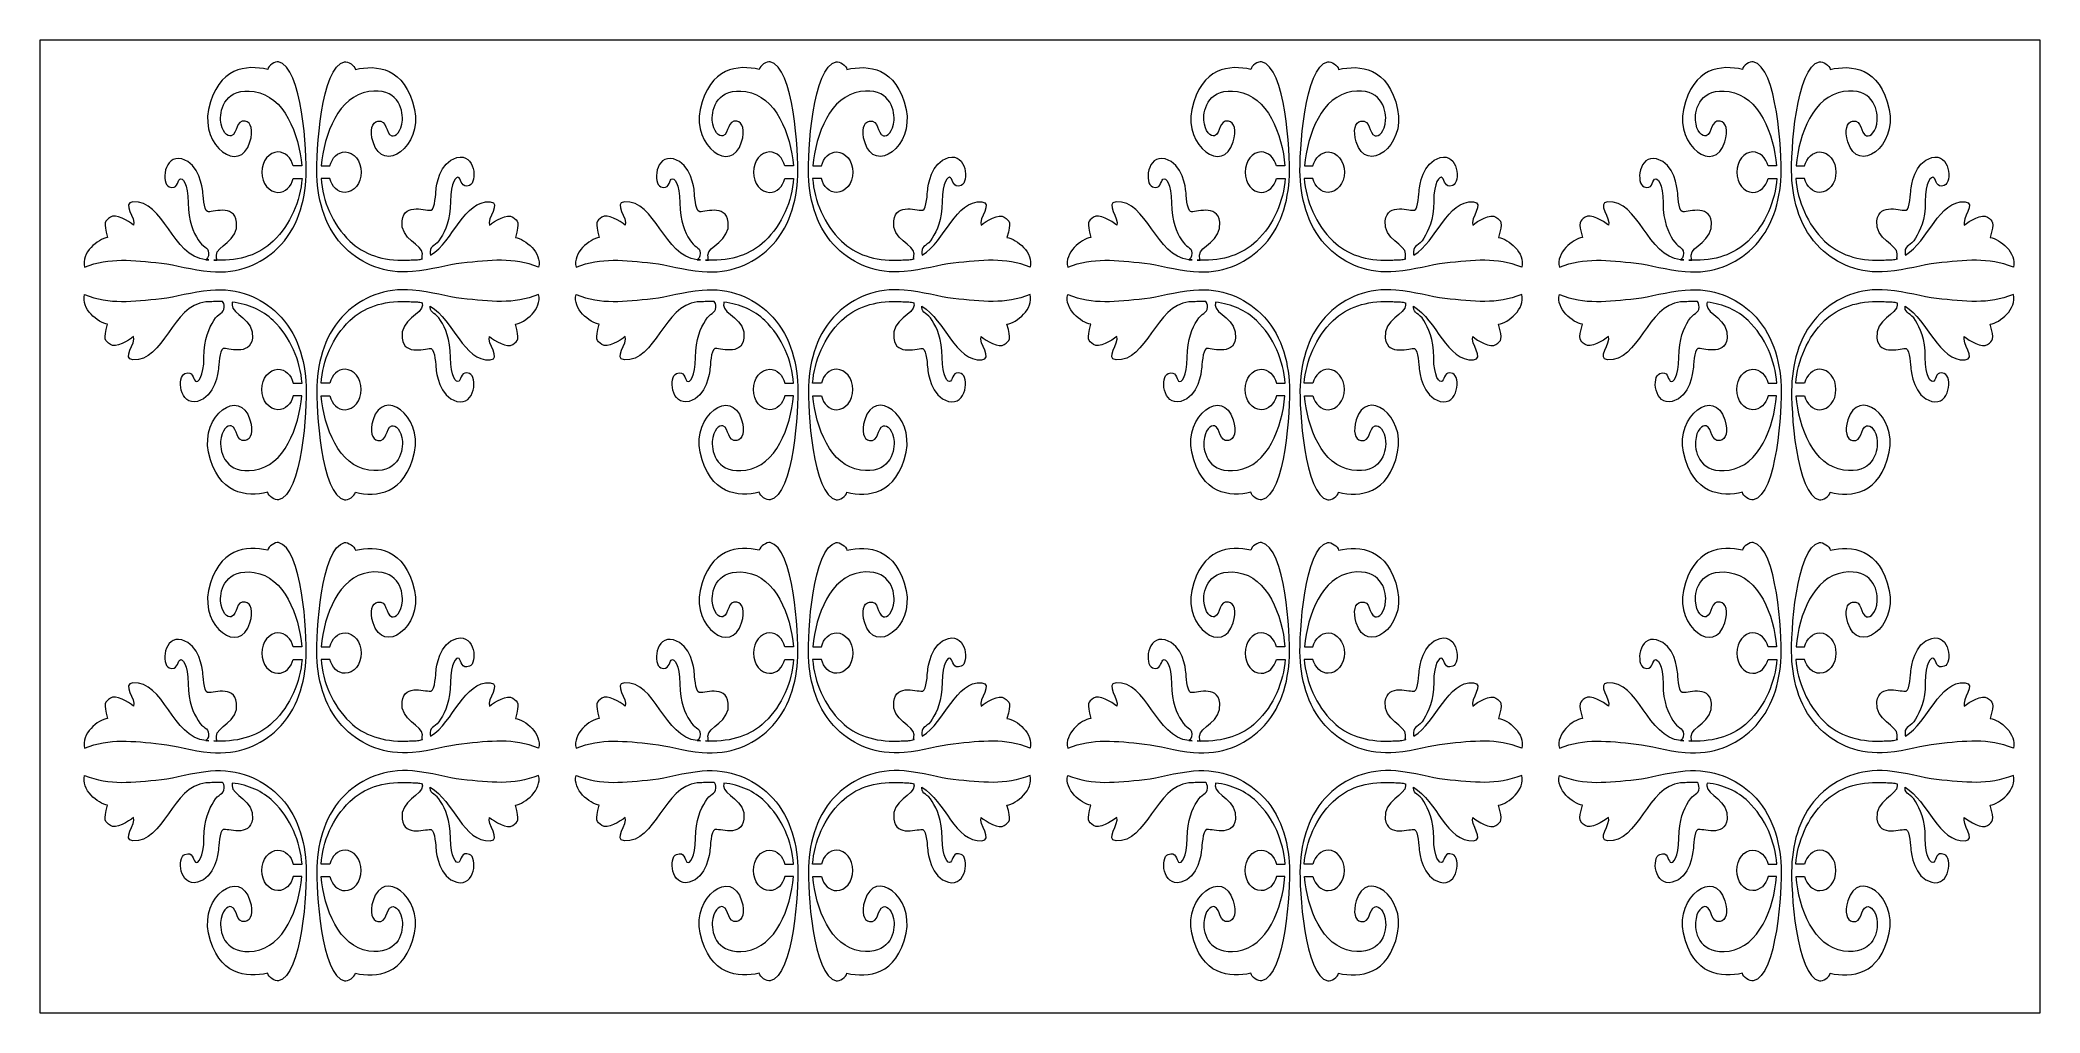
# Model space of a CAD drawing. Header units: centimetres. Extents: x 12.6 to 27, y -9 to -2.
import ezdxf

# ---------------------------------------------------------------- set-up
doc = ezdxf.new("R2010")
doc.units = ezdxf.units.CM
doc.header["$MEASUREMENT"] = 0
doc.layers.add('layer 1', color=7, linetype='Continuous')

msp = doc.modelspace()

# ---------------------------------------------------------------- linework, layer by layer
at = {"layer": 'layer 1', "color": 250, "lineweight": 9}
msp.add_open_spline([(26.99977, -2.00746), (26.99977, -2.00746), (26.99977, -9.0002), (26.99977, -9.0002), (26.99977, -9.0002), (26.99977, -9.0002), (12.62472, -9.0002), (12.62472, -9.0002), (12.62472, -9.0002), (12.62472, -9.0002), (12.62472, -2.00746), (12.62472, -2.00746), (12.62472, -2.00746), (12.62472, -2.00746), (26.99977, -2.00746), (26.99977, -2.00746)], degree=3, knots=[0, 0, 0, 0, 0.2, 0.2, 0.2, 0.2, 0.4, 0.4, 0.4, 0.4, 0.6, 0.6, 0.6, 0.6, 1, 1, 1, 1], dxfattribs=at)
at = {"layer": 'layer 1', "color": 7, "lineweight": 9}
for points, knots in [([(14.13402, -2.73977), (14.06087, -2.97865), (13.77931, -2.76751), (13.83663, -2.50667), (13.83663, -2.50667), (13.90408, -2.19973), (14.10995, -2.18504), (14.26128, -2.21847), (14.26128, -2.21847), (14.26381, -2.19018), (14.31616, -2.15893), (14.33837, -2.16348), (14.33837, -2.16348), (14.50832, -2.19833), (14.54435, -2.81588), (14.538, -2.98344), (14.538, -2.98344), (14.53099, -3.16816), (14.4745, -3.36698), (14.33241, -3.50377), (14.33241, -3.50377), (14.21356, -3.6182), (14.05077, -3.68934), (13.84953, -3.67233), (13.84953, -3.67233), (13.71438, -3.66091), (13.59877, -3.62188), (13.49718, -3.61129), (13.49718, -3.61129), (13.28571, -3.58926), (13.129, -3.56783), (12.94473, -3.64012), (12.94473, -3.64012), (12.91734, -3.53888), (13.04128, -3.4359), (13.11105, -3.42649), (13.11105, -3.42649), (13.07924, -3.31202), (13.09116, -3.31071), (13.1304, -3.28058), (13.1304, -3.28058), (13.16606, -3.25318), (13.26293, -3.30817), (13.29718, -3.33795), (13.29718, -3.33795), (13.31798, -3.29364), (13.20958, -3.17579), (13.29174, -3.17039), (13.29174, -3.17039), (13.51454, -3.15576), (13.57619, -3.56384), (13.8155, -3.58655), (13.8155, -3.58655), (13.82492, -3.58121), (13.83706, -3.56857), (13.83622, -3.53896), (13.83622, -3.53896), (13.83486, -3.49097), (13.79392, -3.49954), (13.76118, -3.44298), (13.76118, -3.44298), (13.72843, -3.38642), (13.69022, -3.31443), (13.69022, -3.17732), (13.69022, -3.17732), (13.69022, -3.0402), (13.64792, -2.9905), (13.62882, -3.00764), (13.62882, -3.00764), (13.60972, -3.02478), (13.61381, -3.08476), (13.55377, -3.06248), (13.55377, -3.06248), (13.49374, -3.0402), (13.5142, -2.82939), (13.64383, -2.86195), (13.64383, -2.86195), (13.77346, -2.89452), (13.79119, -3.07448), (13.79392, -3.09505), (13.79392, -3.09505), (13.79665, -3.11562), (13.80075, -3.23045), (13.82804, -3.24073), (13.82804, -3.24073), (13.85532, -3.25102), (14.02179, -3.18075), (14.03817, -3.31615), (14.03817, -3.31615), (14.05454, -3.45155), (13.88944, -3.48926), (13.89217, -3.55439), (13.89217, -3.55439), (13.89288, -3.57134), (13.89424, -3.58259), (13.89586, -3.58998), (13.89586, -3.58998), (14.06255, -3.59507), (14.201, -3.54922), (14.30132, -3.45263), (14.30132, -3.45263), (14.42516, -3.33341), (14.49639, -3.16329), (14.50794, -3.00249), (14.50794, -3.00249), (14.50794, -3.00249), (14.44522, -3.00249), (14.44522, -3.00249), (14.44522, -3.00249), (14.43008, -3.06059), (14.38648, -3.10276), (14.33528, -3.10276), (14.33528, -3.10276), (14.27159, -3.10276), (14.21964, -3.03751), (14.21964, -2.9575), (14.21964, -2.9575), (14.21964, -2.8775), (14.27159, -2.81225), (14.33528, -2.81225), (14.33528, -2.81225), (14.38648, -2.81225), (14.43008, -2.85442), (14.44522, -2.91251), (14.44522, -2.91251), (14.44522, -2.91251), (14.50595, -2.91251), (14.50595, -2.91251), (14.50595, -2.91251), (14.4866, -2.68205), (14.37999, -2.41001), (14.16509, -2.37808), (14.16509, -2.37808), (13.96423, -2.34825), (13.91745, -2.49754), (13.9232, -2.58298), (13.9232, -2.58298), (13.92894, -2.66831), (13.97386, -2.70512), (13.99946, -2.69573), (13.99946, -2.69573), (14.04804, -2.67791), (14.02858, -2.57861), (14.10014, -2.59078), (14.10014, -2.59078), (14.14252, -2.59798), (14.15986, -2.65537), (14.13402, -2.73977)], [0, 0, 0, 0, 0.02631579, 0.02631579, 0.02631579, 0.02631579, 0.05263158, 0.05263158, 0.05263158, 0.05263158, 0.07894737, 0.07894737, 0.07894737, 0.07894737, 0.10526316, 0.10526316, 0.10526316, 0.10526316, 0.13157895, 0.13157895, 0.13157895, 0.13157895, 0.15789474, 0.15789474, 0.15789474, 0.15789474, 0.18421053, 0.18421053, 0.18421053, 0.18421053, 0.21052632, 0.21052632, 0.21052632, 0.21052632, 0.23684211, 0.23684211, 0.23684211, 0.23684211, 0.26315789, 0.26315789, 0.26315789, 0.26315789, 0.28947368, 0.28947368, 0.28947368, 0.28947368, 0.31578947, 0.31578947, 0.31578947, 0.31578947, 0.34210526, 0.34210526, 0.34210526, 0.34210526, 0.36842105, 0.36842105, 0.36842105, 0.36842105, 0.39473684, 0.39473684, 0.39473684, 0.39473684, 0.42105263, 0.42105263, 0.42105263, 0.42105263, 0.44736842, 0.44736842, 0.44736842, 0.44736842, 0.47368421, 0.47368421, 0.47368421, 0.47368421, 0.5, 0.5, 0.5, 0.5, 0.52631579, 0.52631579, 0.52631579, 0.52631579, 0.55263158, 0.55263158, 0.55263158, 0.55263158, 0.57894737, 0.57894737, 0.57894737, 0.57894737, 0.60526316, 0.60526316, 0.60526316, 0.60526316, 0.63157895, 0.63157895, 0.63157895, 0.63157895, 0.65789474, 0.65789474, 0.65789474, 0.65789474, 0.68421053, 0.68421053, 0.68421053, 0.68421053, 0.71052632, 0.71052632, 0.71052632, 0.71052632, 0.73684211, 0.73684211, 0.73684211, 0.73684211, 0.76315789, 0.76315789, 0.76315789, 0.76315789, 0.78947368, 0.78947368, 0.78947368, 0.78947368, 0.81578947, 0.81578947, 0.81578947, 0.81578947, 0.84210526, 0.84210526, 0.84210526, 0.84210526, 0.86842105, 0.86842105, 0.86842105, 0.86842105, 0.89473684, 0.89473684, 0.89473684, 0.89473684, 0.92105263, 0.92105263, 0.92105263, 0.92105263, 0.94736842, 0.94736842, 0.94736842, 0.94736842, 1, 1, 1, 1]), ([(15.0186, -2.73977), (15.09175, -2.97865), (15.37331, -2.76751), (15.31599, -2.50667), (15.31599, -2.50667), (15.24854, -2.19973), (15.04267, -2.18504), (14.89133, -2.21847), (14.89133, -2.21847), (14.88881, -2.19018), (14.83645, -2.15893), (14.81425, -2.16348), (14.81425, -2.16348), (14.6443, -2.19833), (14.60827, -2.81588), (14.61462, -2.98344), (14.61462, -2.98344), (14.62162, -3.16816), (14.67812, -3.36698), (14.8202, -3.50377), (14.8202, -3.50377), (14.93905, -3.6182), (15.10185, -3.68934), (15.30309, -3.67233), (15.30309, -3.67233), (15.43823, -3.66091), (15.55384, -3.62188), (15.65543, -3.61129), (15.65543, -3.61129), (15.8669, -3.58926), (16.02361, -3.56783), (16.20789, -3.64012), (16.20789, -3.64012), (16.23527, -3.53888), (16.11134, -3.4359), (16.04156, -3.42649), (16.04156, -3.42649), (16.07338, -3.31202), (16.06145, -3.31071), (16.02222, -3.28058), (16.02222, -3.28058), (15.98655, -3.25318), (15.88968, -3.30817), (15.85544, -3.33795), (15.85544, -3.33795), (15.83463, -3.29364), (15.94303, -3.17579), (15.86088, -3.17039), (15.86088, -3.17039), (15.67088, -3.15792), (15.59804, -3.4528), (15.43232, -3.55399), (15.43232, -3.55399), (15.4301, -3.54737), (15.42881, -3.53908), (15.42911, -3.52871), (15.42911, -3.52871), (15.43047, -3.48072), (15.47141, -3.48929), (15.50416, -3.43273), (15.50416, -3.43273), (15.5369, -3.37617), (15.57511, -3.30419), (15.57511, -3.16707), (15.57511, -3.16707), (15.57511, -3.02996), (15.61741, -2.98025), (15.63651, -2.99739), (15.63651, -2.99739), (15.65561, -3.01453), (15.65152, -3.07452), (15.71156, -3.05224), (15.71156, -3.05224), (15.77159, -3.02996), (15.75113, -2.81914), (15.6215, -2.8517), (15.6215, -2.8517), (15.49187, -2.88427), (15.47413, -3.06423), (15.47141, -3.0848), (15.47141, -3.0848), (15.46868, -3.10537), (15.46458, -3.2202), (15.43729, -3.23049), (15.43729, -3.23049), (15.41, -3.24077), (15.24354, -3.1705), (15.22716, -3.3059), (15.22716, -3.3059), (15.21079, -3.4413), (15.37589, -3.47901), (15.37316, -3.54414), (15.37316, -3.54414), (15.37245, -3.56109), (15.37109, -3.57235), (15.36947, -3.57973), (15.36947, -3.57973), (15.36947, -3.57973), (15.37455, -3.57952), (15.37455, -3.57952), (15.37455, -3.57952), (15.36255, -3.58289), (15.35011, -3.58532), (15.33712, -3.58655), (15.33712, -3.58655), (15.32636, -3.58757), (15.31528, -3.58788), (15.30377, -3.58727), (15.30377, -3.58727), (15.28786, -3.58861), (15.27219, -3.58951), (15.25676, -3.58998), (15.25676, -3.58998), (15.09006, -3.59507), (14.95162, -3.54922), (14.85129, -3.45263), (14.85129, -3.45263), (14.72746, -3.33341), (14.65623, -3.16329), (14.64467, -3.00249), (14.64467, -3.00249), (14.64467, -3.00249), (14.70739, -3.00249), (14.70739, -3.00249), (14.70739, -3.00249), (14.72253, -3.06059), (14.76614, -3.10276), (14.81733, -3.10276), (14.81733, -3.10276), (14.88103, -3.10276), (14.93297, -3.03751), (14.93297, -2.9575), (14.93297, -2.9575), (14.93297, -2.8775), (14.88103, -2.81225), (14.81733, -2.81225), (14.81733, -2.81225), (14.76614, -2.81225), (14.72253, -2.85442), (14.70739, -2.91251), (14.70739, -2.91251), (14.70739, -2.91251), (14.64667, -2.91251), (14.64667, -2.91251), (14.64667, -2.91251), (14.66601, -2.68205), (14.77262, -2.41001), (14.98753, -2.37808), (14.98753, -2.37808), (15.18838, -2.34825), (15.23517, -2.49754), (15.22942, -2.58298), (15.22942, -2.58298), (15.22368, -2.66831), (15.17876, -2.70512), (15.15316, -2.69573), (15.15316, -2.69573), (15.10457, -2.67791), (15.12403, -2.57861), (15.05247, -2.59078), (15.05247, -2.59078), (15.01009, -2.59798), (14.99276, -2.65537), (15.0186, -2.73977)], [0, 0, 0, 0, 0.02380952, 0.02380952, 0.02380952, 0.02380952, 0.04761905, 0.04761905, 0.04761905, 0.04761905, 0.07142857, 0.07142857, 0.07142857, 0.07142857, 0.0952381, 0.0952381, 0.0952381, 0.0952381, 0.11904762, 0.11904762, 0.11904762, 0.11904762, 0.14285714, 0.14285714, 0.14285714, 0.14285714, 0.16666667, 0.16666667, 0.16666667, 0.16666667, 0.19047619, 0.19047619, 0.19047619, 0.19047619, 0.21428571, 0.21428571, 0.21428571, 0.21428571, 0.23809524, 0.23809524, 0.23809524, 0.23809524, 0.26190476, 0.26190476, 0.26190476, 0.26190476, 0.28571429, 0.28571429, 0.28571429, 0.28571429, 0.30952381, 0.30952381, 0.30952381, 0.30952381, 0.33333333, 0.33333333, 0.33333333, 0.33333333, 0.35714286, 0.35714286, 0.35714286, 0.35714286, 0.38095238, 0.38095238, 0.38095238, 0.38095238, 0.4047619, 0.4047619, 0.4047619, 0.4047619, 0.42857143, 0.42857143, 0.42857143, 0.42857143, 0.45238095, 0.45238095, 0.45238095, 0.45238095, 0.47619048, 0.47619048, 0.47619048, 0.47619048, 0.5, 0.5, 0.5, 0.5, 0.52380952, 0.52380952, 0.52380952, 0.52380952, 0.54761905, 0.54761905, 0.54761905, 0.54761905, 0.57142857, 0.57142857, 0.57142857, 0.57142857, 0.5952381, 0.5952381, 0.5952381, 0.5952381, 0.61904762, 0.61904762, 0.61904762, 0.61904762, 0.64285714, 0.64285714, 0.64285714, 0.64285714, 0.66666667, 0.66666667, 0.66666667, 0.66666667, 0.69047619, 0.69047619, 0.69047619, 0.69047619, 0.71428571, 0.71428571, 0.71428571, 0.71428571, 0.73809524, 0.73809524, 0.73809524, 0.73809524, 0.76190476, 0.76190476, 0.76190476, 0.76190476, 0.78571429, 0.78571429, 0.78571429, 0.78571429, 0.80952381, 0.80952381, 0.80952381, 0.80952381, 0.83333333, 0.83333333, 0.83333333, 0.83333333, 0.85714286, 0.85714286, 0.85714286, 0.85714286, 0.88095238, 0.88095238, 0.88095238, 0.88095238, 0.9047619, 0.9047619, 0.9047619, 0.9047619, 0.92857143, 0.92857143, 0.92857143, 0.92857143, 0.95238095, 0.95238095, 0.95238095, 0.95238095, 1, 1, 1, 1]), ([(17.6675, -2.73977), (17.59435, -2.97865), (17.31279, -2.76751), (17.37011, -2.50667), (17.37011, -2.50667), (17.43756, -2.19973), (17.64343, -2.18504), (17.79477, -2.21847), (17.79477, -2.21847), (17.79729, -2.19018), (17.84965, -2.15893), (17.87185, -2.16348), (17.87185, -2.16348), (18.0418, -2.19833), (18.07783, -2.81588), (18.07148, -2.98344), (18.07148, -2.98344), (18.06448, -3.16816), (18.00798, -3.36698), (17.8659, -3.50377), (17.8659, -3.50377), (17.74704, -3.6182), (17.58425, -3.68934), (17.38301, -3.67233), (17.38301, -3.67233), (17.24786, -3.66091), (17.13226, -3.62188), (17.03067, -3.61129), (17.03067, -3.61129), (16.8192, -3.58926), (16.66249, -3.56783), (16.47821, -3.64012), (16.47821, -3.64012), (16.45083, -3.53888), (16.57476, -3.4359), (16.64454, -3.42649), (16.64454, -3.42649), (16.61273, -3.31202), (16.62465, -3.31071), (16.66388, -3.28058), (16.66388, -3.28058), (16.69955, -3.25318), (16.79642, -3.30817), (16.83066, -3.33795), (16.83066, -3.33795), (16.85147, -3.29364), (16.74307, -3.17579), (16.82522, -3.17039), (16.82522, -3.17039), (17.04803, -3.15576), (17.10968, -3.56384), (17.34898, -3.58655), (17.34898, -3.58655), (17.35841, -3.58121), (17.37055, -3.56857), (17.36971, -3.53896), (17.36971, -3.53896), (17.36834, -3.49097), (17.32741, -3.49954), (17.29466, -3.44298), (17.29466, -3.44298), (17.26191, -3.38642), (17.22371, -3.31443), (17.22371, -3.17732), (17.22371, -3.17732), (17.22371, -3.0402), (17.18141, -2.9905), (17.1623, -3.00764), (17.1623, -3.00764), (17.1432, -3.02478), (17.14729, -3.08476), (17.08726, -3.06248), (17.08726, -3.06248), (17.02722, -3.0402), (17.04769, -2.82939), (17.17731, -2.86195), (17.17731, -2.86195), (17.30694, -2.89452), (17.32468, -3.07448), (17.32741, -3.09505), (17.32741, -3.09505), (17.33014, -3.11562), (17.33423, -3.23045), (17.36152, -3.24073), (17.36152, -3.24073), (17.38881, -3.25102), (17.55528, -3.18075), (17.57165, -3.31615), (17.57165, -3.31615), (17.58802, -3.45155), (17.42292, -3.48926), (17.42565, -3.55439), (17.42565, -3.55439), (17.42636, -3.57134), (17.42772, -3.58259), (17.42934, -3.58998), (17.42934, -3.58998), (17.59604, -3.59507), (17.73448, -3.54922), (17.83481, -3.45263), (17.83481, -3.45263), (17.95864, -3.33341), (18.02988, -3.16329), (18.04143, -3.00249), (18.04143, -3.00249), (18.04143, -3.00249), (17.97871, -3.00249), (17.97871, -3.00249), (17.97871, -3.00249), (17.96357, -3.06059), (17.91997, -3.10276), (17.86877, -3.10276), (17.86877, -3.10276), (17.80508, -3.10276), (17.75313, -3.03751), (17.75313, -2.9575), (17.75313, -2.9575), (17.75313, -2.8775), (17.80508, -2.81225), (17.86877, -2.81225), (17.86877, -2.81225), (17.91997, -2.81225), (17.96357, -2.85442), (17.97871, -2.91251), (17.97871, -2.91251), (17.97871, -2.91251), (18.03943, -2.91251), (18.03943, -2.91251), (18.03943, -2.91251), (18.02008, -2.68205), (17.91348, -2.41001), (17.69857, -2.37808), (17.69857, -2.37808), (17.49772, -2.34825), (17.45093, -2.49754), (17.45668, -2.58298), (17.45668, -2.58298), (17.46242, -2.66831), (17.50734, -2.70512), (17.53294, -2.69573), (17.53294, -2.69573), (17.58152, -2.67791), (17.56207, -2.57861), (17.63363, -2.59078), (17.63363, -2.59078), (17.67601, -2.59798), (17.69334, -2.65537), (17.6675, -2.73977)], [0, 0, 0, 0, 0.02631579, 0.02631579, 0.02631579, 0.02631579, 0.05263158, 0.05263158, 0.05263158, 0.05263158, 0.07894737, 0.07894737, 0.07894737, 0.07894737, 0.10526316, 0.10526316, 0.10526316, 0.10526316, 0.13157895, 0.13157895, 0.13157895, 0.13157895, 0.15789474, 0.15789474, 0.15789474, 0.15789474, 0.18421053, 0.18421053, 0.18421053, 0.18421053, 0.21052632, 0.21052632, 0.21052632, 0.21052632, 0.23684211, 0.23684211, 0.23684211, 0.23684211, 0.26315789, 0.26315789, 0.26315789, 0.26315789, 0.28947368, 0.28947368, 0.28947368, 0.28947368, 0.31578947, 0.31578947, 0.31578947, 0.31578947, 0.34210526, 0.34210526, 0.34210526, 0.34210526, 0.36842105, 0.36842105, 0.36842105, 0.36842105, 0.39473684, 0.39473684, 0.39473684, 0.39473684, 0.42105263, 0.42105263, 0.42105263, 0.42105263, 0.44736842, 0.44736842, 0.44736842, 0.44736842, 0.47368421, 0.47368421, 0.47368421, 0.47368421, 0.5, 0.5, 0.5, 0.5, 0.52631579, 0.52631579, 0.52631579, 0.52631579, 0.55263158, 0.55263158, 0.55263158, 0.55263158, 0.57894737, 0.57894737, 0.57894737, 0.57894737, 0.60526316, 0.60526316, 0.60526316, 0.60526316, 0.63157895, 0.63157895, 0.63157895, 0.63157895, 0.65789474, 0.65789474, 0.65789474, 0.65789474, 0.68421053, 0.68421053, 0.68421053, 0.68421053, 0.71052632, 0.71052632, 0.71052632, 0.71052632, 0.73684211, 0.73684211, 0.73684211, 0.73684211, 0.76315789, 0.76315789, 0.76315789, 0.76315789, 0.78947368, 0.78947368, 0.78947368, 0.78947368, 0.81578947, 0.81578947, 0.81578947, 0.81578947, 0.84210526, 0.84210526, 0.84210526, 0.84210526, 0.86842105, 0.86842105, 0.86842105, 0.86842105, 0.89473684, 0.89473684, 0.89473684, 0.89473684, 0.92105263, 0.92105263, 0.92105263, 0.92105263, 0.94736842, 0.94736842, 0.94736842, 0.94736842, 1, 1, 1, 1]), ([(18.55208, -2.73977), (18.62523, -2.97865), (18.90679, -2.76751), (18.84947, -2.50667), (18.84947, -2.50667), (18.78202, -2.19973), (18.57615, -2.18504), (18.42482, -2.21847), (18.42482, -2.21847), (18.42229, -2.19018), (18.36994, -2.15893), (18.34773, -2.16348), (18.34773, -2.16348), (18.17778, -2.19833), (18.14175, -2.81588), (18.1481, -2.98344), (18.1481, -2.98344), (18.15511, -3.16816), (18.2116, -3.36698), (18.35369, -3.50377), (18.35369, -3.50377), (18.47254, -3.6182), (18.63533, -3.68934), (18.83657, -3.67233), (18.83657, -3.67233), (18.97172, -3.66091), (19.08733, -3.62188), (19.18891, -3.61129), (19.18891, -3.61129), (19.40038, -3.58926), (19.5571, -3.56783), (19.74137, -3.64012), (19.74137, -3.64012), (19.76875, -3.53888), (19.64482, -3.4359), (19.57504, -3.42649), (19.57504, -3.42649), (19.60686, -3.31202), (19.59494, -3.31071), (19.5557, -3.28058), (19.5557, -3.28058), (19.52004, -3.25318), (19.42317, -3.30817), (19.38892, -3.33795), (19.38892, -3.33795), (19.36812, -3.29364), (19.47652, -3.17579), (19.39436, -3.17039), (19.39436, -3.17039), (19.20436, -3.15792), (19.13153, -3.4528), (18.9658, -3.55399), (18.9658, -3.55399), (18.96359, -3.54737), (18.9623, -3.53908), (18.96259, -3.52871), (18.96259, -3.52871), (18.96396, -3.48072), (19.00489, -3.48929), (19.03764, -3.43273), (19.03764, -3.43273), (19.07039, -3.37617), (19.10859, -3.30419), (19.10859, -3.16707), (19.10859, -3.16707), (19.10859, -3.02996), (19.15089, -2.98025), (19.16999, -2.99739), (19.16999, -2.99739), (19.1891, -3.01453), (19.185, -3.07452), (19.24504, -3.05224), (19.24504, -3.05224), (19.30508, -3.02996), (19.28461, -2.81914), (19.15498, -2.8517), (19.15498, -2.8517), (19.02536, -2.88427), (19.00762, -3.06423), (19.00489, -3.0848), (19.00489, -3.0848), (19.00216, -3.10537), (18.99807, -3.2202), (18.97078, -3.23049), (18.97078, -3.23049), (18.94349, -3.24077), (18.77702, -3.1705), (18.76065, -3.3059), (18.76065, -3.3059), (18.74427, -3.4413), (18.90938, -3.47901), (18.90665, -3.54414), (18.90665, -3.54414), (18.90594, -3.56109), (18.90458, -3.57235), (18.90296, -3.57973), (18.90296, -3.57973), (18.90296, -3.57973), (18.90803, -3.57952), (18.90803, -3.57952), (18.90803, -3.57952), (18.89603, -3.58289), (18.8836, -3.58532), (18.87061, -3.58655), (18.87061, -3.58655), (18.85985, -3.58757), (18.84876, -3.58788), (18.83726, -3.58727), (18.83726, -3.58727), (18.82135, -3.58861), (18.80568, -3.58951), (18.79024, -3.58998), (18.79024, -3.58998), (18.62355, -3.59507), (18.4851, -3.54922), (18.38478, -3.45263), (18.38478, -3.45263), (18.26094, -3.33341), (18.18971, -3.16329), (18.17816, -3.00249), (18.17816, -3.00249), (18.17816, -3.00249), (18.24088, -3.00249), (18.24088, -3.00249), (18.24088, -3.00249), (18.25602, -3.06059), (18.29962, -3.10276), (18.35082, -3.10276), (18.35082, -3.10276), (18.41451, -3.10276), (18.46646, -3.03751), (18.46646, -2.9575), (18.46646, -2.9575), (18.46646, -2.8775), (18.41451, -2.81225), (18.35082, -2.81225), (18.35082, -2.81225), (18.29962, -2.81225), (18.25602, -2.85442), (18.24088, -2.91251), (18.24088, -2.91251), (18.24088, -2.91251), (18.18016, -2.91251), (18.18016, -2.91251), (18.18016, -2.91251), (18.1995, -2.68205), (18.30611, -2.41001), (18.52101, -2.37808), (18.52101, -2.37808), (18.72187, -2.34825), (18.76865, -2.49754), (18.7629, -2.58298), (18.7629, -2.58298), (18.75716, -2.66831), (18.71224, -2.70512), (18.68664, -2.69573), (18.68664, -2.69573), (18.63806, -2.67791), (18.65752, -2.57861), (18.58596, -2.59078), (18.58596, -2.59078), (18.54357, -2.59798), (18.52624, -2.65537), (18.55208, -2.73977)], [0, 0, 0, 0, 0.02380952, 0.02380952, 0.02380952, 0.02380952, 0.04761905, 0.04761905, 0.04761905, 0.04761905, 0.07142857, 0.07142857, 0.07142857, 0.07142857, 0.0952381, 0.0952381, 0.0952381, 0.0952381, 0.11904762, 0.11904762, 0.11904762, 0.11904762, 0.14285714, 0.14285714, 0.14285714, 0.14285714, 0.16666667, 0.16666667, 0.16666667, 0.16666667, 0.19047619, 0.19047619, 0.19047619, 0.19047619, 0.21428571, 0.21428571, 0.21428571, 0.21428571, 0.23809524, 0.23809524, 0.23809524, 0.23809524, 0.26190476, 0.26190476, 0.26190476, 0.26190476, 0.28571429, 0.28571429, 0.28571429, 0.28571429, 0.30952381, 0.30952381, 0.30952381, 0.30952381, 0.33333333, 0.33333333, 0.33333333, 0.33333333, 0.35714286, 0.35714286, 0.35714286, 0.35714286, 0.38095238, 0.38095238, 0.38095238, 0.38095238, 0.4047619, 0.4047619, 0.4047619, 0.4047619, 0.42857143, 0.42857143, 0.42857143, 0.42857143, 0.45238095, 0.45238095, 0.45238095, 0.45238095, 0.47619048, 0.47619048, 0.47619048, 0.47619048, 0.5, 0.5, 0.5, 0.5, 0.52380952, 0.52380952, 0.52380952, 0.52380952, 0.54761905, 0.54761905, 0.54761905, 0.54761905, 0.57142857, 0.57142857, 0.57142857, 0.57142857, 0.5952381, 0.5952381, 0.5952381, 0.5952381, 0.61904762, 0.61904762, 0.61904762, 0.61904762, 0.64285714, 0.64285714, 0.64285714, 0.64285714, 0.66666667, 0.66666667, 0.66666667, 0.66666667, 0.69047619, 0.69047619, 0.69047619, 0.69047619, 0.71428571, 0.71428571, 0.71428571, 0.71428571, 0.73809524, 0.73809524, 0.73809524, 0.73809524, 0.76190476, 0.76190476, 0.76190476, 0.76190476, 0.78571429, 0.78571429, 0.78571429, 0.78571429, 0.80952381, 0.80952381, 0.80952381, 0.80952381, 0.83333333, 0.83333333, 0.83333333, 0.83333333, 0.85714286, 0.85714286, 0.85714286, 0.85714286, 0.88095238, 0.88095238, 0.88095238, 0.88095238, 0.9047619, 0.9047619, 0.9047619, 0.9047619, 0.92857143, 0.92857143, 0.92857143, 0.92857143, 0.95238095, 0.95238095, 0.95238095, 0.95238095, 1, 1, 1, 1]), ([(21.20099, -2.73977), (21.12784, -2.97865), (20.84628, -2.76751), (20.9036, -2.50667), (20.9036, -2.50667), (20.97105, -2.19973), (21.17692, -2.18504), (21.32825, -2.21847), (21.32825, -2.21847), (21.33078, -2.19018), (21.38313, -2.15893), (21.40534, -2.16348), (21.40534, -2.16348), (21.57529, -2.19833), (21.61132, -2.81588), (21.60497, -2.98344), (21.60497, -2.98344), (21.59796, -3.16816), (21.54147, -3.36698), (21.39938, -3.50377), (21.39938, -3.50377), (21.28053, -3.6182), (21.11774, -3.68934), (20.91649, -3.67233), (20.91649, -3.67233), (20.78135, -3.66091), (20.66574, -3.62188), (20.56415, -3.61129), (20.56415, -3.61129), (20.35268, -3.58926), (20.19597, -3.56783), (20.01169, -3.64012), (20.01169, -3.64012), (19.98431, -3.53888), (20.10825, -3.4359), (20.17802, -3.42649), (20.17802, -3.42649), (20.14621, -3.31202), (20.15813, -3.31071), (20.19737, -3.28058), (20.19737, -3.28058), (20.23303, -3.25318), (20.3299, -3.30817), (20.36415, -3.33795), (20.36415, -3.33795), (20.38495, -3.29364), (20.27655, -3.17579), (20.35871, -3.17039), (20.35871, -3.17039), (20.58151, -3.15576), (20.64316, -3.56384), (20.88246, -3.58655), (20.88246, -3.58655), (20.89189, -3.58121), (20.90403, -3.56857), (20.90319, -3.53896), (20.90319, -3.53896), (20.90183, -3.49097), (20.86089, -3.49954), (20.82814, -3.44298), (20.82814, -3.44298), (20.7954, -3.38642), (20.75719, -3.31443), (20.75719, -3.17732), (20.75719, -3.17732), (20.75719, -3.0402), (20.71489, -2.9905), (20.69579, -3.00764), (20.69579, -3.00764), (20.67669, -3.02478), (20.68078, -3.08476), (20.62074, -3.06248), (20.62074, -3.06248), (20.5607, -3.0402), (20.58117, -2.82939), (20.7108, -2.86195), (20.7108, -2.86195), (20.84042, -2.89452), (20.85816, -3.07448), (20.86089, -3.09505), (20.86089, -3.09505), (20.86362, -3.11562), (20.86771, -3.23045), (20.895, -3.24073), (20.895, -3.24073), (20.92229, -3.25102), (21.08876, -3.18075), (21.10513, -3.31615), (21.10513, -3.31615), (21.12151, -3.45155), (20.9564, -3.48926), (20.95913, -3.55439), (20.95913, -3.55439), (20.95985, -3.57134), (20.9612, -3.58259), (20.96283, -3.58998), (20.96283, -3.58998), (21.12952, -3.59507), (21.26796, -3.54922), (21.36829, -3.45263), (21.36829, -3.45263), (21.49212, -3.33341), (21.56336, -3.16329), (21.57491, -3.00249), (21.57491, -3.00249), (21.57491, -3.00249), (21.51219, -3.00249), (21.51219, -3.00249), (21.51219, -3.00249), (21.49705, -3.06059), (21.45345, -3.10276), (21.40225, -3.10276), (21.40225, -3.10276), (21.33856, -3.10276), (21.28661, -3.03751), (21.28661, -2.9575), (21.28661, -2.9575), (21.28661, -2.8775), (21.33856, -2.81225), (21.40225, -2.81225), (21.40225, -2.81225), (21.45345, -2.81225), (21.49705, -2.85442), (21.51219, -2.91251), (21.51219, -2.91251), (21.51219, -2.91251), (21.57291, -2.91251), (21.57291, -2.91251), (21.57291, -2.91251), (21.55357, -2.68205), (21.44696, -2.41001), (21.23206, -2.37808), (21.23206, -2.37808), (21.0312, -2.34825), (20.98442, -2.49754), (20.99017, -2.58298), (20.99017, -2.58298), (20.9959, -2.66831), (21.04083, -2.70512), (21.06642, -2.69573), (21.06642, -2.69573), (21.11501, -2.67791), (21.09555, -2.57861), (21.16711, -2.59078), (21.16711, -2.59078), (21.20949, -2.59798), (21.22683, -2.65537), (21.20099, -2.73977)], [0, 0, 0, 0, 0.02631579, 0.02631579, 0.02631579, 0.02631579, 0.05263158, 0.05263158, 0.05263158, 0.05263158, 0.07894737, 0.07894737, 0.07894737, 0.07894737, 0.10526316, 0.10526316, 0.10526316, 0.10526316, 0.13157895, 0.13157895, 0.13157895, 0.13157895, 0.15789474, 0.15789474, 0.15789474, 0.15789474, 0.18421053, 0.18421053, 0.18421053, 0.18421053, 0.21052632, 0.21052632, 0.21052632, 0.21052632, 0.23684211, 0.23684211, 0.23684211, 0.23684211, 0.26315789, 0.26315789, 0.26315789, 0.26315789, 0.28947368, 0.28947368, 0.28947368, 0.28947368, 0.31578947, 0.31578947, 0.31578947, 0.31578947, 0.34210526, 0.34210526, 0.34210526, 0.34210526, 0.36842105, 0.36842105, 0.36842105, 0.36842105, 0.39473684, 0.39473684, 0.39473684, 0.39473684, 0.42105263, 0.42105263, 0.42105263, 0.42105263, 0.44736842, 0.44736842, 0.44736842, 0.44736842, 0.47368421, 0.47368421, 0.47368421, 0.47368421, 0.5, 0.5, 0.5, 0.5, 0.52631579, 0.52631579, 0.52631579, 0.52631579, 0.55263158, 0.55263158, 0.55263158, 0.55263158, 0.57894737, 0.57894737, 0.57894737, 0.57894737, 0.60526316, 0.60526316, 0.60526316, 0.60526316, 0.63157895, 0.63157895, 0.63157895, 0.63157895, 0.65789474, 0.65789474, 0.65789474, 0.65789474, 0.68421053, 0.68421053, 0.68421053, 0.68421053, 0.71052632, 0.71052632, 0.71052632, 0.71052632, 0.73684211, 0.73684211, 0.73684211, 0.73684211, 0.76315789, 0.76315789, 0.76315789, 0.76315789, 0.78947368, 0.78947368, 0.78947368, 0.78947368, 0.81578947, 0.81578947, 0.81578947, 0.81578947, 0.84210526, 0.84210526, 0.84210526, 0.84210526, 0.86842105, 0.86842105, 0.86842105, 0.86842105, 0.89473684, 0.89473684, 0.89473684, 0.89473684, 0.92105263, 0.92105263, 0.92105263, 0.92105263, 0.94736842, 0.94736842, 0.94736842, 0.94736842, 1, 1, 1, 1]), ([(22.08557, -2.73977), (22.15872, -2.97865), (22.44027, -2.76751), (22.38295, -2.50667), (22.38295, -2.50667), (22.3155, -2.19973), (22.10964, -2.18504), (21.9583, -2.21847), (21.9583, -2.21847), (21.95577, -2.19018), (21.90342, -2.15893), (21.88121, -2.16348), (21.88121, -2.16348), (21.71127, -2.19833), (21.67524, -2.81588), (21.68159, -2.98344), (21.68159, -2.98344), (21.68859, -3.16816), (21.74509, -3.36698), (21.88717, -3.50377), (21.88717, -3.50377), (22.00602, -3.6182), (22.16882, -3.68934), (22.37006, -3.67233), (22.37006, -3.67233), (22.5052, -3.66091), (22.62081, -3.62188), (22.7224, -3.61129), (22.7224, -3.61129), (22.93387, -3.58926), (23.09058, -3.56783), (23.27486, -3.64012), (23.27486, -3.64012), (23.30224, -3.53888), (23.17831, -3.4359), (23.10853, -3.42649), (23.10853, -3.42649), (23.14034, -3.31202), (23.12842, -3.31071), (23.08919, -3.28058), (23.08919, -3.28058), (23.05352, -3.25318), (22.95665, -3.30817), (22.92241, -3.33795), (22.92241, -3.33795), (22.9016, -3.29364), (23.01, -3.17579), (22.92785, -3.17039), (22.92785, -3.17039), (22.73784, -3.15792), (22.66501, -3.4528), (22.49929, -3.55399), (22.49929, -3.55399), (22.49707, -3.54737), (22.49578, -3.53908), (22.49607, -3.52871), (22.49607, -3.52871), (22.49744, -3.48072), (22.53838, -3.48929), (22.57112, -3.43273), (22.57112, -3.43273), (22.60387, -3.37617), (22.64208, -3.30419), (22.64208, -3.16707), (22.64208, -3.16707), (22.64208, -3.02996), (22.68437, -2.98025), (22.70348, -2.99739), (22.70348, -2.99739), (22.72258, -3.01453), (22.71849, -3.07452), (22.77852, -3.05224), (22.77852, -3.05224), (22.83856, -3.02996), (22.8181, -2.81914), (22.68847, -2.8517), (22.68847, -2.8517), (22.55884, -2.88427), (22.5411, -3.06423), (22.53838, -3.0848), (22.53838, -3.0848), (22.53564, -3.10537), (22.53155, -3.2202), (22.50426, -3.23049), (22.50426, -3.23049), (22.47697, -3.24077), (22.31051, -3.1705), (22.29413, -3.3059), (22.29413, -3.3059), (22.27776, -3.4413), (22.44286, -3.47901), (22.44013, -3.54414), (22.44013, -3.54414), (22.43942, -3.56109), (22.43806, -3.57235), (22.43644, -3.57973), (22.43644, -3.57973), (22.43644, -3.57973), (22.44151, -3.57952), (22.44151, -3.57952), (22.44151, -3.57952), (22.42951, -3.58289), (22.41708, -3.58532), (22.40409, -3.58655), (22.40409, -3.58655), (22.39333, -3.58757), (22.38225, -3.58788), (22.37074, -3.58727), (22.37074, -3.58727), (22.35483, -3.58861), (22.33916, -3.58951), (22.32373, -3.58998), (22.32373, -3.58998), (22.15703, -3.59507), (22.01859, -3.54922), (21.91826, -3.45263), (21.91826, -3.45263), (21.79443, -3.33341), (21.72319, -3.16329), (21.71164, -3.00249), (21.71164, -3.00249), (21.71164, -3.00249), (21.77436, -3.00249), (21.77436, -3.00249), (21.77436, -3.00249), (21.7895, -3.06059), (21.8331, -3.10276), (21.8843, -3.10276), (21.8843, -3.10276), (21.94799, -3.10276), (21.99994, -3.03751), (21.99994, -2.9575), (21.99994, -2.9575), (21.99994, -2.8775), (21.94799, -2.81225), (21.8843, -2.81225), (21.8843, -2.81225), (21.8331, -2.81225), (21.7895, -2.85442), (21.77436, -2.91251), (21.77436, -2.91251), (21.77436, -2.91251), (21.71364, -2.91251), (21.71364, -2.91251), (21.71364, -2.91251), (21.73298, -2.68205), (21.83959, -2.41001), (22.0545, -2.37808), (22.0545, -2.37808), (22.25535, -2.34825), (22.30213, -2.49754), (22.29639, -2.58298), (22.29639, -2.58298), (22.29065, -2.66831), (22.24573, -2.70512), (22.22013, -2.69573), (22.22013, -2.69573), (22.17154, -2.67791), (22.191, -2.57861), (22.11944, -2.59078), (22.11944, -2.59078), (22.07706, -2.59798), (22.05973, -2.65537), (22.08557, -2.73977)], [0, 0, 0, 0, 0.02380952, 0.02380952, 0.02380952, 0.02380952, 0.04761905, 0.04761905, 0.04761905, 0.04761905, 0.07142857, 0.07142857, 0.07142857, 0.07142857, 0.0952381, 0.0952381, 0.0952381, 0.0952381, 0.11904762, 0.11904762, 0.11904762, 0.11904762, 0.14285714, 0.14285714, 0.14285714, 0.14285714, 0.16666667, 0.16666667, 0.16666667, 0.16666667, 0.19047619, 0.19047619, 0.19047619, 0.19047619, 0.21428571, 0.21428571, 0.21428571, 0.21428571, 0.23809524, 0.23809524, 0.23809524, 0.23809524, 0.26190476, 0.26190476, 0.26190476, 0.26190476, 0.28571429, 0.28571429, 0.28571429, 0.28571429, 0.30952381, 0.30952381, 0.30952381, 0.30952381, 0.33333333, 0.33333333, 0.33333333, 0.33333333, 0.35714286, 0.35714286, 0.35714286, 0.35714286, 0.38095238, 0.38095238, 0.38095238, 0.38095238, 0.4047619, 0.4047619, 0.4047619, 0.4047619, 0.42857143, 0.42857143, 0.42857143, 0.42857143, 0.45238095, 0.45238095, 0.45238095, 0.45238095, 0.47619048, 0.47619048, 0.47619048, 0.47619048, 0.5, 0.5, 0.5, 0.5, 0.52380952, 0.52380952, 0.52380952, 0.52380952, 0.54761905, 0.54761905, 0.54761905, 0.54761905, 0.57142857, 0.57142857, 0.57142857, 0.57142857, 0.5952381, 0.5952381, 0.5952381, 0.5952381, 0.61904762, 0.61904762, 0.61904762, 0.61904762, 0.64285714, 0.64285714, 0.64285714, 0.64285714, 0.66666667, 0.66666667, 0.66666667, 0.66666667, 0.69047619, 0.69047619, 0.69047619, 0.69047619, 0.71428571, 0.71428571, 0.71428571, 0.71428571, 0.73809524, 0.73809524, 0.73809524, 0.73809524, 0.76190476, 0.76190476, 0.76190476, 0.76190476, 0.78571429, 0.78571429, 0.78571429, 0.78571429, 0.80952381, 0.80952381, 0.80952381, 0.80952381, 0.83333333, 0.83333333, 0.83333333, 0.83333333, 0.85714286, 0.85714286, 0.85714286, 0.85714286, 0.88095238, 0.88095238, 0.88095238, 0.88095238, 0.9047619, 0.9047619, 0.9047619, 0.9047619, 0.92857143, 0.92857143, 0.92857143, 0.92857143, 0.95238095, 0.95238095, 0.95238095, 0.95238095, 1, 1, 1, 1]), ([(24.73447, -2.73977), (24.66132, -2.97865), (24.37976, -2.76751), (24.43708, -2.50667), (24.43708, -2.50667), (24.50453, -2.19973), (24.7104, -2.18504), (24.86174, -2.21847), (24.86174, -2.21847), (24.86426, -2.19018), (24.91661, -2.15893), (24.93882, -2.16348), (24.93882, -2.16348), (25.10877, -2.19833), (25.1448, -2.81588), (25.13845, -2.98344), (25.13845, -2.98344), (25.13145, -3.16816), (25.07495, -3.36698), (24.93287, -3.50377), (24.93287, -3.50377), (24.81401, -3.6182), (24.65122, -3.68934), (24.44998, -3.67233), (24.44998, -3.67233), (24.31483, -3.66091), (24.19923, -3.62188), (24.09764, -3.61129), (24.09764, -3.61129), (23.88617, -3.58926), (23.72946, -3.56783), (23.54518, -3.64012), (23.54518, -3.64012), (23.5178, -3.53888), (23.64173, -3.4359), (23.71151, -3.42649), (23.71151, -3.42649), (23.67969, -3.31202), (23.69161, -3.31071), (23.73085, -3.28058), (23.73085, -3.28058), (23.76652, -3.25318), (23.86339, -3.30817), (23.89763, -3.33795), (23.89763, -3.33795), (23.91844, -3.29364), (23.81004, -3.17579), (23.89219, -3.17039), (23.89219, -3.17039), (24.115, -3.15576), (24.17664, -3.56384), (24.41595, -3.58655), (24.41595, -3.58655), (24.42537, -3.58121), (24.43752, -3.56857), (24.43667, -3.53896), (24.43667, -3.53896), (24.43531, -3.49097), (24.39438, -3.49954), (24.36163, -3.44298), (24.36163, -3.44298), (24.32888, -3.38642), (24.29068, -3.31443), (24.29068, -3.17732), (24.29068, -3.17732), (24.29068, -3.0402), (24.24837, -2.9905), (24.22927, -3.00764), (24.22927, -3.00764), (24.21017, -3.02478), (24.21426, -3.08476), (24.15423, -3.06248), (24.15423, -3.06248), (24.09419, -3.0402), (24.11466, -2.82939), (24.24428, -2.86195), (24.24428, -2.86195), (24.37391, -2.89452), (24.39165, -3.07448), (24.39438, -3.09505), (24.39438, -3.09505), (24.3971, -3.11562), (24.4012, -3.23045), (24.42849, -3.24073), (24.42849, -3.24073), (24.45578, -3.25102), (24.62224, -3.18075), (24.63862, -3.31615), (24.63862, -3.31615), (24.65499, -3.45155), (24.48989, -3.48926), (24.49262, -3.55439), (24.49262, -3.55439), (24.49333, -3.57134), (24.49469, -3.58259), (24.49631, -3.58998), (24.49631, -3.58998), (24.66301, -3.59507), (24.80145, -3.54922), (24.90178, -3.45263), (24.90178, -3.45263), (25.02561, -3.33341), (25.09684, -3.16329), (25.1084, -3.00249), (25.1084, -3.00249), (25.1084, -3.00249), (25.04567, -3.00249), (25.04567, -3.00249), (25.04567, -3.00249), (25.03054, -3.06059), (24.98693, -3.10276), (24.93573, -3.10276), (24.93573, -3.10276), (24.87204, -3.10276), (24.8201, -3.03751), (24.8201, -2.9575), (24.8201, -2.9575), (24.8201, -2.8775), (24.87204, -2.81225), (24.93573, -2.81225), (24.93573, -2.81225), (24.98693, -2.81225), (25.03054, -2.85442), (25.04567, -2.91251), (25.04567, -2.91251), (25.04567, -2.91251), (25.1064, -2.91251), (25.1064, -2.91251), (25.1064, -2.91251), (25.08705, -2.68205), (24.98045, -2.41001), (24.76554, -2.37808), (24.76554, -2.37808), (24.56469, -2.34825), (24.5179, -2.49754), (24.52365, -2.58298), (24.52365, -2.58298), (24.52939, -2.66831), (24.57431, -2.70512), (24.59991, -2.69573), (24.59991, -2.69573), (24.64849, -2.67791), (24.62903, -2.57861), (24.7006, -2.59078), (24.7006, -2.59078), (24.74298, -2.59798), (24.76031, -2.65537), (24.73447, -2.73977)], [0, 0, 0, 0, 0.02631579, 0.02631579, 0.02631579, 0.02631579, 0.05263158, 0.05263158, 0.05263158, 0.05263158, 0.07894737, 0.07894737, 0.07894737, 0.07894737, 0.10526316, 0.10526316, 0.10526316, 0.10526316, 0.13157895, 0.13157895, 0.13157895, 0.13157895, 0.15789474, 0.15789474, 0.15789474, 0.15789474, 0.18421053, 0.18421053, 0.18421053, 0.18421053, 0.21052632, 0.21052632, 0.21052632, 0.21052632, 0.23684211, 0.23684211, 0.23684211, 0.23684211, 0.26315789, 0.26315789, 0.26315789, 0.26315789, 0.28947368, 0.28947368, 0.28947368, 0.28947368, 0.31578947, 0.31578947, 0.31578947, 0.31578947, 0.34210526, 0.34210526, 0.34210526, 0.34210526, 0.36842105, 0.36842105, 0.36842105, 0.36842105, 0.39473684, 0.39473684, 0.39473684, 0.39473684, 0.42105263, 0.42105263, 0.42105263, 0.42105263, 0.44736842, 0.44736842, 0.44736842, 0.44736842, 0.47368421, 0.47368421, 0.47368421, 0.47368421, 0.5, 0.5, 0.5, 0.5, 0.52631579, 0.52631579, 0.52631579, 0.52631579, 0.55263158, 0.55263158, 0.55263158, 0.55263158, 0.57894737, 0.57894737, 0.57894737, 0.57894737, 0.60526316, 0.60526316, 0.60526316, 0.60526316, 0.63157895, 0.63157895, 0.63157895, 0.63157895, 0.65789474, 0.65789474, 0.65789474, 0.65789474, 0.68421053, 0.68421053, 0.68421053, 0.68421053, 0.71052632, 0.71052632, 0.71052632, 0.71052632, 0.73684211, 0.73684211, 0.73684211, 0.73684211, 0.76315789, 0.76315789, 0.76315789, 0.76315789, 0.78947368, 0.78947368, 0.78947368, 0.78947368, 0.81578947, 0.81578947, 0.81578947, 0.81578947, 0.84210526, 0.84210526, 0.84210526, 0.84210526, 0.86842105, 0.86842105, 0.86842105, 0.86842105, 0.89473684, 0.89473684, 0.89473684, 0.89473684, 0.92105263, 0.92105263, 0.92105263, 0.92105263, 0.94736842, 0.94736842, 0.94736842, 0.94736842, 1, 1, 1, 1]), ([(25.61905, -2.73977), (25.6922, -2.97865), (25.97376, -2.76751), (25.91644, -2.50667), (25.91644, -2.50667), (25.84899, -2.19973), (25.64312, -2.18504), (25.49179, -2.21847), (25.49179, -2.21847), (25.48926, -2.19018), (25.43691, -2.15893), (25.4147, -2.16348), (25.4147, -2.16348), (25.24475, -2.19833), (25.20872, -2.81588), (25.21507, -2.98344), (25.21507, -2.98344), (25.22207, -3.16816), (25.27857, -3.36698), (25.42066, -3.50377), (25.42066, -3.50377), (25.53951, -3.6182), (25.7023, -3.68934), (25.90354, -3.67233), (25.90354, -3.67233), (26.03869, -3.66091), (26.15429, -3.62188), (26.25588, -3.61129), (26.25588, -3.61129), (26.46735, -3.58926), (26.62407, -3.56783), (26.80834, -3.64012), (26.80834, -3.64012), (26.83572, -3.53888), (26.71179, -3.4359), (26.64201, -3.42649), (26.64201, -3.42649), (26.67383, -3.31202), (26.66191, -3.31071), (26.62267, -3.28058), (26.62267, -3.28058), (26.587, -3.25318), (26.49014, -3.30817), (26.45589, -3.33795), (26.45589, -3.33795), (26.43509, -3.29364), (26.54348, -3.17579), (26.46133, -3.17039), (26.46133, -3.17039), (26.27133, -3.15792), (26.1985, -3.4528), (26.03277, -3.55399), (26.03277, -3.55399), (26.03056, -3.54737), (26.02926, -3.53908), (26.02956, -3.52871), (26.02956, -3.52871), (26.03092, -3.48072), (26.07186, -3.48929), (26.10461, -3.43273), (26.10461, -3.43273), (26.13735, -3.37617), (26.17556, -3.30419), (26.17556, -3.16707), (26.17556, -3.16707), (26.17556, -3.02996), (26.21786, -2.98025), (26.23696, -2.99739), (26.23696, -2.99739), (26.25606, -3.01453), (26.25197, -3.07452), (26.31201, -3.05224), (26.31201, -3.05224), (26.37205, -3.02996), (26.35158, -2.81914), (26.22195, -2.8517), (26.22195, -2.8517), (26.09233, -2.88427), (26.07459, -3.06423), (26.07186, -3.0848), (26.07186, -3.0848), (26.06913, -3.10537), (26.06504, -3.2202), (26.03775, -3.23049), (26.03775, -3.23049), (26.01046, -3.24077), (25.84399, -3.1705), (25.82762, -3.3059), (25.82762, -3.3059), (25.81124, -3.4413), (25.97634, -3.47901), (25.97362, -3.54414), (25.97362, -3.54414), (25.97291, -3.56109), (25.97154, -3.57235), (25.96993, -3.57973), (25.96993, -3.57973), (25.96993, -3.57973), (25.975, -3.57952), (25.975, -3.57952), (25.975, -3.57952), (25.963, -3.58289), (25.95056, -3.58532), (25.93757, -3.58655), (25.93757, -3.58655), (25.92682, -3.58757), (25.91573, -3.58788), (25.90423, -3.58727), (25.90423, -3.58727), (25.88832, -3.58861), (25.87264, -3.58951), (25.85721, -3.58998), (25.85721, -3.58998), (25.69051, -3.59507), (25.55207, -3.54922), (25.45174, -3.45263), (25.45174, -3.45263), (25.32791, -3.33341), (25.25668, -3.16329), (25.24512, -3.00249), (25.24512, -3.00249), (25.24512, -3.00249), (25.30785, -3.00249), (25.30785, -3.00249), (25.30785, -3.00249), (25.32299, -3.06059), (25.36659, -3.10276), (25.41779, -3.10276), (25.41779, -3.10276), (25.48148, -3.10276), (25.53343, -3.03751), (25.53343, -2.9575), (25.53343, -2.9575), (25.53343, -2.8775), (25.48148, -2.81225), (25.41779, -2.81225), (25.41779, -2.81225), (25.36659, -2.81225), (25.32299, -2.85442), (25.30785, -2.91251), (25.30785, -2.91251), (25.30785, -2.91251), (25.24712, -2.91251), (25.24712, -2.91251), (25.24712, -2.91251), (25.26647, -2.68205), (25.37308, -2.41001), (25.58798, -2.37808), (25.58798, -2.37808), (25.78884, -2.34825), (25.83562, -2.49754), (25.82987, -2.58298), (25.82987, -2.58298), (25.82413, -2.66831), (25.77921, -2.70512), (25.75361, -2.69573), (25.75361, -2.69573), (25.70503, -2.67791), (25.72449, -2.57861), (25.65292, -2.59078), (25.65292, -2.59078), (25.61054, -2.59798), (25.59321, -2.65537), (25.61905, -2.73977)], [0, 0, 0, 0, 0.02380952, 0.02380952, 0.02380952, 0.02380952, 0.04761905, 0.04761905, 0.04761905, 0.04761905, 0.07142857, 0.07142857, 0.07142857, 0.07142857, 0.0952381, 0.0952381, 0.0952381, 0.0952381, 0.11904762, 0.11904762, 0.11904762, 0.11904762, 0.14285714, 0.14285714, 0.14285714, 0.14285714, 0.16666667, 0.16666667, 0.16666667, 0.16666667, 0.19047619, 0.19047619, 0.19047619, 0.19047619, 0.21428571, 0.21428571, 0.21428571, 0.21428571, 0.23809524, 0.23809524, 0.23809524, 0.23809524, 0.26190476, 0.26190476, 0.26190476, 0.26190476, 0.28571429, 0.28571429, 0.28571429, 0.28571429, 0.30952381, 0.30952381, 0.30952381, 0.30952381, 0.33333333, 0.33333333, 0.33333333, 0.33333333, 0.35714286, 0.35714286, 0.35714286, 0.35714286, 0.38095238, 0.38095238, 0.38095238, 0.38095238, 0.4047619, 0.4047619, 0.4047619, 0.4047619, 0.42857143, 0.42857143, 0.42857143, 0.42857143, 0.45238095, 0.45238095, 0.45238095, 0.45238095, 0.47619048, 0.47619048, 0.47619048, 0.47619048, 0.5, 0.5, 0.5, 0.5, 0.52380952, 0.52380952, 0.52380952, 0.52380952, 0.54761905, 0.54761905, 0.54761905, 0.54761905, 0.57142857, 0.57142857, 0.57142857, 0.57142857, 0.5952381, 0.5952381, 0.5952381, 0.5952381, 0.61904762, 0.61904762, 0.61904762, 0.61904762, 0.64285714, 0.64285714, 0.64285714, 0.64285714, 0.66666667, 0.66666667, 0.66666667, 0.66666667, 0.69047619, 0.69047619, 0.69047619, 0.69047619, 0.71428571, 0.71428571, 0.71428571, 0.71428571, 0.73809524, 0.73809524, 0.73809524, 0.73809524, 0.76190476, 0.76190476, 0.76190476, 0.76190476, 0.78571429, 0.78571429, 0.78571429, 0.78571429, 0.80952381, 0.80952381, 0.80952381, 0.80952381, 0.83333333, 0.83333333, 0.83333333, 0.83333333, 0.85714286, 0.85714286, 0.85714286, 0.85714286, 0.88095238, 0.88095238, 0.88095238, 0.88095238, 0.9047619, 0.9047619, 0.9047619, 0.9047619, 0.92857143, 0.92857143, 0.92857143, 0.92857143, 0.95238095, 0.95238095, 0.95238095, 0.95238095, 1, 1, 1, 1]), ([(13.8155, -3.58655), (13.8232, -3.58729), (13.83108, -3.58764), (13.83916, -3.58756), (13.83916, -3.58756), (13.83916, -3.58756), (13.8155, -3.58655), (13.8155, -3.58655)], [0, 0, 0, 0, 0.33333333, 0.33333333, 0.33333333, 0.33333333, 1, 1, 1, 1]), ([(13.87533, -3.58911), (13.88222, -3.58948), (13.88906, -3.58977), (13.89586, -3.58998), (13.89586, -3.58998), (13.89586, -3.58998), (13.87533, -3.58911), (13.87533, -3.58911)], [0, 0, 0, 0, 0.33333333, 0.33333333, 0.33333333, 0.33333333, 1, 1, 1, 1]), ([(17.34898, -3.58655), (17.35668, -3.58729), (17.36457, -3.58764), (17.37264, -3.58756), (17.37264, -3.58756), (17.37264, -3.58756), (17.34898, -3.58655), (17.34898, -3.58655)], [0, 0, 0, 0, 0.33333333, 0.33333333, 0.33333333, 0.33333333, 1, 1, 1, 1]), ([(17.40881, -3.58911), (17.4157, -3.58948), (17.42254, -3.58977), (17.42934, -3.58998), (17.42934, -3.58998), (17.42934, -3.58998), (17.40881, -3.58911), (17.40881, -3.58911)], [0, 0, 0, 0, 0.33333333, 0.33333333, 0.33333333, 0.33333333, 1, 1, 1, 1]), ([(20.88246, -3.58655), (20.89017, -3.58729), (20.89805, -3.58764), (20.90613, -3.58756), (20.90613, -3.58756), (20.90613, -3.58756), (20.88246, -3.58655), (20.88246, -3.58655)], [0, 0, 0, 0, 0.33333333, 0.33333333, 0.33333333, 0.33333333, 1, 1, 1, 1]), ([(20.9423, -3.58911), (20.94919, -3.58948), (20.95603, -3.58977), (20.96283, -3.58998), (20.96283, -3.58998), (20.96283, -3.58998), (20.9423, -3.58911), (20.9423, -3.58911)], [0, 0, 0, 0, 0.33333333, 0.33333333, 0.33333333, 0.33333333, 1, 1, 1, 1]), ([(24.41595, -3.58655), (24.42365, -3.58729), (24.43154, -3.58764), (24.43961, -3.58756), (24.43961, -3.58756), (24.43961, -3.58756), (24.41595, -3.58655), (24.41595, -3.58655)], [0, 0, 0, 0, 0.33333333, 0.33333333, 0.33333333, 0.33333333, 1, 1, 1, 1]), ([(24.47578, -3.58911), (24.48267, -3.58948), (24.48951, -3.58977), (24.49631, -3.58998), (24.49631, -3.58998), (24.49631, -3.58998), (24.47578, -3.58911), (24.47578, -3.58911)], [0, 0, 0, 0, 0.33333333, 0.33333333, 0.33333333, 0.33333333, 1, 1, 1, 1]), ([(14.13402, -4.73697), (14.06087, -4.49808), (13.77931, -4.70922), (13.83663, -4.97007), (13.83663, -4.97007), (13.90408, -5.27701), (14.10995, -5.29169), (14.26128, -5.25827), (14.26128, -5.25827), (14.26381, -5.28655), (14.31616, -5.31781), (14.33837, -5.31325), (14.33837, -5.31325), (14.50832, -5.2784), (14.54435, -4.66086), (14.538, -4.49329), (14.538, -4.49329), (14.53099, -4.30857), (14.4745, -4.10976), (14.33241, -3.97296), (14.33241, -3.97296), (14.21356, -3.85853), (14.05077, -3.78739), (13.84953, -3.8044), (13.84953, -3.8044), (13.71438, -3.81583), (13.59877, -3.85486), (13.49718, -3.86544), (13.49718, -3.86544), (13.28571, -3.88748), (13.129, -3.9089), (12.94473, -3.83661), (12.94473, -3.83661), (12.91734, -3.93786), (13.04128, -4.04083), (13.11105, -4.05024), (13.11105, -4.05024), (13.07924, -4.16471), (13.09116, -4.16602), (13.1304, -4.19616), (13.1304, -4.19616), (13.16606, -4.22355), (13.26293, -4.16856), (13.29718, -4.13878), (13.29718, -4.13878), (13.31798, -4.18309), (13.20958, -4.30095), (13.29174, -4.30634), (13.29174, -4.30634), (13.51454, -4.32097), (13.57619, -3.9129), (13.8155, -3.89018), (13.8155, -3.89018), (13.82625, -3.88916), (13.83734, -3.88886), (13.84884, -3.88946), (13.84884, -3.88946), (13.86475, -3.88812), (13.88042, -3.88722), (13.89586, -3.88675), (13.89586, -3.88675), (13.90964, -3.88633), (13.92322, -3.88626), (13.93661, -3.88654), (13.93661, -3.88654), (13.94353, -3.89389), (13.94954, -3.90639), (13.94894, -3.92753), (13.94894, -3.92753), (13.94757, -3.97552), (13.90664, -3.96695), (13.87389, -4.02351), (13.87389, -4.02351), (13.84114, -4.08007), (13.80294, -4.15205), (13.80294, -4.28917), (13.80294, -4.28917), (13.80294, -4.42629), (13.76064, -4.47599), (13.74153, -4.45885), (13.74153, -4.45885), (13.72243, -4.44171), (13.72652, -4.38172), (13.66649, -4.404), (13.66649, -4.404), (13.60645, -4.42629), (13.62692, -4.6371), (13.75654, -4.60453), (13.75654, -4.60453), (13.88617, -4.57197), (13.90391, -4.39201), (13.90664, -4.37144), (13.90664, -4.37144), (13.90936, -4.35087), (13.91346, -4.23604), (13.94075, -4.22575), (13.94075, -4.22575), (13.96804, -4.21547), (14.1345, -4.28574), (14.15088, -4.15034), (14.15088, -4.15034), (14.16725, -4.01494), (14.00215, -3.97723), (14.00488, -3.9121), (14.00488, -3.9121), (14.00522, -3.90392), (14.00572, -3.89706), (14.00632, -3.89133), (14.00632, -3.89133), (14.12425, -3.90545), (14.22408, -3.94973), (14.30132, -4.0241), (14.30132, -4.0241), (14.42516, -4.14332), (14.49639, -4.31344), (14.50794, -4.47424), (14.50794, -4.47424), (14.50794, -4.47424), (14.44522, -4.47424), (14.44522, -4.47424), (14.44522, -4.47424), (14.43008, -4.41614), (14.38648, -4.37397), (14.33528, -4.37397), (14.33528, -4.37397), (14.27159, -4.37397), (14.21964, -4.43922), (14.21964, -4.51923), (14.21964, -4.51923), (14.21964, -4.59923), (14.27159, -4.66449), (14.33528, -4.66449), (14.33528, -4.66449), (14.38648, -4.66449), (14.43008, -4.62232), (14.44522, -4.56422), (14.44522, -4.56422), (14.44522, -4.56422), (14.50595, -4.56422), (14.50595, -4.56422), (14.50595, -4.56422), (14.4866, -4.79468), (14.37999, -5.06673), (14.16509, -5.09865), (14.16509, -5.09865), (13.96423, -5.12848), (13.91745, -4.97919), (13.9232, -4.89376), (13.9232, -4.89376), (13.92894, -4.80843), (13.97386, -4.77161), (13.99946, -4.781), (13.99946, -4.781), (14.04804, -4.79883), (14.02858, -4.89812), (14.10014, -4.88596), (14.10014, -4.88596), (14.14252, -4.87875), (14.15986, -4.82136), (14.13402, -4.73697)], [0, 0, 0, 0, 0.02439024, 0.02439024, 0.02439024, 0.02439024, 0.04878049, 0.04878049, 0.04878049, 0.04878049, 0.07317073, 0.07317073, 0.07317073, 0.07317073, 0.09756098, 0.09756098, 0.09756098, 0.09756098, 0.12195122, 0.12195122, 0.12195122, 0.12195122, 0.14634146, 0.14634146, 0.14634146, 0.14634146, 0.17073171, 0.17073171, 0.17073171, 0.17073171, 0.19512195, 0.19512195, 0.19512195, 0.19512195, 0.2195122, 0.2195122, 0.2195122, 0.2195122, 0.24390244, 0.24390244, 0.24390244, 0.24390244, 0.26829268, 0.26829268, 0.26829268, 0.26829268, 0.29268293, 0.29268293, 0.29268293, 0.29268293, 0.31707317, 0.31707317, 0.31707317, 0.31707317, 0.34146341, 0.34146341, 0.34146341, 0.34146341, 0.36585366, 0.36585366, 0.36585366, 0.36585366, 0.3902439, 0.3902439, 0.3902439, 0.3902439, 0.41463415, 0.41463415, 0.41463415, 0.41463415, 0.43902439, 0.43902439, 0.43902439, 0.43902439, 0.46341463, 0.46341463, 0.46341463, 0.46341463, 0.48780488, 0.48780488, 0.48780488, 0.48780488, 0.51219512, 0.51219512, 0.51219512, 0.51219512, 0.53658537, 0.53658537, 0.53658537, 0.53658537, 0.56097561, 0.56097561, 0.56097561, 0.56097561, 0.58536585, 0.58536585, 0.58536585, 0.58536585, 0.6097561, 0.6097561, 0.6097561, 0.6097561, 0.63414634, 0.63414634, 0.63414634, 0.63414634, 0.65853659, 0.65853659, 0.65853659, 0.65853659, 0.68292683, 0.68292683, 0.68292683, 0.68292683, 0.70731707, 0.70731707, 0.70731707, 0.70731707, 0.73170732, 0.73170732, 0.73170732, 0.73170732, 0.75609756, 0.75609756, 0.75609756, 0.75609756, 0.7804878, 0.7804878, 0.7804878, 0.7804878, 0.80487805, 0.80487805, 0.80487805, 0.80487805, 0.82926829, 0.82926829, 0.82926829, 0.82926829, 0.85365854, 0.85365854, 0.85365854, 0.85365854, 0.87804878, 0.87804878, 0.87804878, 0.87804878, 0.90243902, 0.90243902, 0.90243902, 0.90243902, 0.92682927, 0.92682927, 0.92682927, 0.92682927, 0.95121951, 0.95121951, 0.95121951, 0.95121951, 1, 1, 1, 1]), ([(15.42914, -3.92078), (15.42905, -3.92292), (15.42904, -3.92517), (15.42911, -3.92753), (15.42911, -3.92753), (15.43047, -3.97552), (15.47141, -3.96695), (15.50416, -4.02351), (15.50416, -4.02351), (15.5369, -4.08007), (15.57511, -4.15205), (15.57511, -4.28917), (15.57511, -4.28917), (15.57511, -4.42629), (15.61741, -4.47599), (15.63651, -4.45885), (15.63651, -4.45885), (15.65561, -4.44171), (15.65152, -4.38172), (15.71156, -4.404), (15.71156, -4.404), (15.77159, -4.42629), (15.75113, -4.6371), (15.6215, -4.60453), (15.6215, -4.60453), (15.49187, -4.57197), (15.47413, -4.39201), (15.47141, -4.37144), (15.47141, -4.37144), (15.46868, -4.35087), (15.46458, -4.23604), (15.43729, -4.22575), (15.43729, -4.22575), (15.41, -4.21547), (15.24354, -4.28574), (15.22716, -4.15034), (15.22716, -4.15034), (15.21079, -4.01494), (15.37589, -3.97723), (15.37316, -3.9121), (15.37316, -3.9121), (15.37292, -3.90627), (15.37259, -3.90111), (15.37221, -3.89655), (15.37221, -3.89655), (15.36094, -3.89352), (15.34927, -3.89133), (15.33712, -3.89018), (15.33712, -3.89018), (15.32636, -3.88916), (15.31528, -3.88886), (15.30377, -3.88946), (15.30377, -3.88946), (15.28786, -3.88812), (15.27219, -3.88722), (15.25676, -3.88675), (15.25676, -3.88675), (15.09006, -3.88166), (14.95162, -3.92751), (14.85129, -4.0241), (14.85129, -4.0241), (14.72746, -4.14332), (14.65623, -4.31344), (14.64467, -4.47424), (14.64467, -4.47424), (14.64467, -4.47424), (14.70739, -4.47424), (14.70739, -4.47424), (14.70739, -4.47424), (14.72253, -4.41614), (14.76614, -4.37397), (14.81733, -4.37397), (14.81733, -4.37397), (14.88103, -4.37397), (14.93297, -4.43922), (14.93297, -4.51923), (14.93297, -4.51923), (14.93297, -4.59923), (14.88103, -4.66449), (14.81733, -4.66449), (14.81733, -4.66449), (14.76614, -4.66449), (14.72253, -4.62232), (14.70739, -4.56422), (14.70739, -4.56422), (14.70739, -4.56422), (14.64667, -4.56422), (14.64667, -4.56422), (14.64667, -4.56422), (14.66601, -4.79468), (14.77262, -5.06673), (14.98753, -5.09865), (14.98753, -5.09865), (15.18838, -5.12848), (15.23517, -4.97919), (15.22942, -4.89376), (15.22942, -4.89376), (15.22368, -4.80843), (15.17876, -4.77161), (15.15316, -4.781), (15.15316, -4.781), (15.10457, -4.79883), (15.12403, -4.89812), (15.05247, -4.88596), (15.05247, -4.88596), (15.01009, -4.87875), (14.99276, -4.82136), (15.0186, -4.73697), (15.0186, -4.73697), (15.09175, -4.49808), (15.37331, -4.70922), (15.31599, -4.97007), (15.31599, -4.97007), (15.24854, -5.27701), (15.04267, -5.29169), (14.89133, -5.25827), (14.89133, -5.25827), (14.88881, -5.28655), (14.83645, -5.31781), (14.81425, -5.31325), (14.81425, -5.31325), (14.6443, -5.2784), (14.60827, -4.66086), (14.61462, -4.49329), (14.61462, -4.49329), (14.62162, -4.30857), (14.67812, -4.10976), (14.8202, -3.97296), (14.8202, -3.97296), (14.93905, -3.85853), (15.10185, -3.78739), (15.30309, -3.8044), (15.30309, -3.8044), (15.43823, -3.81583), (15.55384, -3.85486), (15.65543, -3.86544), (15.65543, -3.86544), (15.8669, -3.88748), (16.02361, -3.9089), (16.20789, -3.83661), (16.20789, -3.83661), (16.23527, -3.93786), (16.11134, -4.04083), (16.04156, -4.05024), (16.04156, -4.05024), (16.07338, -4.16471), (16.06145, -4.16602), (16.02222, -4.19616), (16.02222, -4.19616), (15.98655, -4.22355), (15.88968, -4.16856), (15.85544, -4.13878), (15.85544, -4.13878), (15.83463, -4.18309), (15.94303, -4.30095), (15.86088, -4.30634), (15.86088, -4.30634), (15.66966, -4.3189), (15.59713, -4.02011), (15.42914, -3.92078)], [0, 0, 0, 0, 0.02439024, 0.02439024, 0.02439024, 0.02439024, 0.04878049, 0.04878049, 0.04878049, 0.04878049, 0.07317073, 0.07317073, 0.07317073, 0.07317073, 0.09756098, 0.09756098, 0.09756098, 0.09756098, 0.12195122, 0.12195122, 0.12195122, 0.12195122, 0.14634146, 0.14634146, 0.14634146, 0.14634146, 0.17073171, 0.17073171, 0.17073171, 0.17073171, 0.19512195, 0.19512195, 0.19512195, 0.19512195, 0.2195122, 0.2195122, 0.2195122, 0.2195122, 0.24390244, 0.24390244, 0.24390244, 0.24390244, 0.26829268, 0.26829268, 0.26829268, 0.26829268, 0.29268293, 0.29268293, 0.29268293, 0.29268293, 0.31707317, 0.31707317, 0.31707317, 0.31707317, 0.34146341, 0.34146341, 0.34146341, 0.34146341, 0.36585366, 0.36585366, 0.36585366, 0.36585366, 0.3902439, 0.3902439, 0.3902439, 0.3902439, 0.41463415, 0.41463415, 0.41463415, 0.41463415, 0.43902439, 0.43902439, 0.43902439, 0.43902439, 0.46341463, 0.46341463, 0.46341463, 0.46341463, 0.48780488, 0.48780488, 0.48780488, 0.48780488, 0.51219512, 0.51219512, 0.51219512, 0.51219512, 0.53658537, 0.53658537, 0.53658537, 0.53658537, 0.56097561, 0.56097561, 0.56097561, 0.56097561, 0.58536585, 0.58536585, 0.58536585, 0.58536585, 0.6097561, 0.6097561, 0.6097561, 0.6097561, 0.63414634, 0.63414634, 0.63414634, 0.63414634, 0.65853659, 0.65853659, 0.65853659, 0.65853659, 0.68292683, 0.68292683, 0.68292683, 0.68292683, 0.70731707, 0.70731707, 0.70731707, 0.70731707, 0.73170732, 0.73170732, 0.73170732, 0.73170732, 0.75609756, 0.75609756, 0.75609756, 0.75609756, 0.7804878, 0.7804878, 0.7804878, 0.7804878, 0.80487805, 0.80487805, 0.80487805, 0.80487805, 0.82926829, 0.82926829, 0.82926829, 0.82926829, 0.85365854, 0.85365854, 0.85365854, 0.85365854, 0.87804878, 0.87804878, 0.87804878, 0.87804878, 0.90243902, 0.90243902, 0.90243902, 0.90243902, 0.92682927, 0.92682927, 0.92682927, 0.92682927, 0.95121951, 0.95121951, 0.95121951, 0.95121951, 1, 1, 1, 1]), ([(17.6675, -4.73697), (17.59435, -4.49808), (17.31279, -4.70922), (17.37011, -4.97007), (17.37011, -4.97007), (17.43756, -5.27701), (17.64343, -5.29169), (17.79477, -5.25827), (17.79477, -5.25827), (17.79729, -5.28655), (17.84965, -5.31781), (17.87185, -5.31325), (17.87185, -5.31325), (18.0418, -5.2784), (18.07783, -4.66086), (18.07148, -4.49329), (18.07148, -4.49329), (18.06448, -4.30857), (18.00798, -4.10976), (17.8659, -3.97296), (17.8659, -3.97296), (17.74704, -3.85853), (17.58425, -3.78739), (17.38301, -3.8044), (17.38301, -3.8044), (17.24786, -3.81583), (17.13226, -3.85486), (17.03067, -3.86544), (17.03067, -3.86544), (16.8192, -3.88748), (16.66249, -3.9089), (16.47821, -3.83661), (16.47821, -3.83661), (16.45083, -3.93786), (16.57476, -4.04083), (16.64454, -4.05024), (16.64454, -4.05024), (16.61273, -4.16471), (16.62465, -4.16602), (16.66388, -4.19616), (16.66388, -4.19616), (16.69955, -4.22355), (16.79642, -4.16856), (16.83066, -4.13878), (16.83066, -4.13878), (16.85147, -4.18309), (16.74307, -4.30095), (16.82522, -4.30634), (16.82522, -4.30634), (17.04803, -4.32097), (17.10968, -3.9129), (17.34898, -3.89018), (17.34898, -3.89018), (17.35973, -3.88916), (17.37082, -3.88886), (17.38233, -3.88946), (17.38233, -3.88946), (17.39824, -3.88812), (17.41391, -3.88722), (17.42934, -3.88675), (17.42934, -3.88675), (17.44312, -3.88633), (17.45671, -3.88626), (17.47009, -3.88654), (17.47009, -3.88654), (17.47701, -3.89389), (17.48302, -3.90639), (17.48242, -3.92753), (17.48242, -3.92753), (17.48106, -3.97552), (17.44012, -3.96695), (17.40737, -4.02351), (17.40737, -4.02351), (17.37462, -4.08007), (17.33642, -4.15205), (17.33642, -4.28917), (17.33642, -4.28917), (17.33642, -4.42629), (17.29412, -4.47599), (17.27502, -4.45885), (17.27502, -4.45885), (17.25592, -4.44171), (17.26001, -4.38172), (17.19997, -4.404), (17.19997, -4.404), (17.13993, -4.42629), (17.1604, -4.6371), (17.29003, -4.60453), (17.29003, -4.60453), (17.41965, -4.57197), (17.43739, -4.39201), (17.44012, -4.37144), (17.44012, -4.37144), (17.44285, -4.35087), (17.44694, -4.23604), (17.47423, -4.22575), (17.47423, -4.22575), (17.50152, -4.21547), (17.66799, -4.28574), (17.68436, -4.15034), (17.68436, -4.15034), (17.70074, -4.01494), (17.53563, -3.97723), (17.53836, -3.9121), (17.53836, -3.9121), (17.53871, -3.90392), (17.5392, -3.89706), (17.53981, -3.89133), (17.53981, -3.89133), (17.65774, -3.90545), (17.75757, -3.94973), (17.83481, -4.0241), (17.83481, -4.0241), (17.95864, -4.14332), (18.02988, -4.31344), (18.04143, -4.47424), (18.04143, -4.47424), (18.04143, -4.47424), (17.97871, -4.47424), (17.97871, -4.47424), (17.97871, -4.47424), (17.96357, -4.41614), (17.91997, -4.37397), (17.86877, -4.37397), (17.86877, -4.37397), (17.80508, -4.37397), (17.75313, -4.43922), (17.75313, -4.51923), (17.75313, -4.51923), (17.75313, -4.59923), (17.80508, -4.66449), (17.86877, -4.66449), (17.86877, -4.66449), (17.91997, -4.66449), (17.96357, -4.62232), (17.97871, -4.56422), (17.97871, -4.56422), (17.97871, -4.56422), (18.03943, -4.56422), (18.03943, -4.56422), (18.03943, -4.56422), (18.02008, -4.79468), (17.91348, -5.06673), (17.69857, -5.09865), (17.69857, -5.09865), (17.49772, -5.12848), (17.45093, -4.97919), (17.45668, -4.89376), (17.45668, -4.89376), (17.46242, -4.80843), (17.50734, -4.77161), (17.53294, -4.781), (17.53294, -4.781), (17.58152, -4.79883), (17.56207, -4.89812), (17.63363, -4.88596), (17.63363, -4.88596), (17.67601, -4.87875), (17.69334, -4.82136), (17.6675, -4.73697)], [0, 0, 0, 0, 0.02439024, 0.02439024, 0.02439024, 0.02439024, 0.04878049, 0.04878049, 0.04878049, 0.04878049, 0.07317073, 0.07317073, 0.07317073, 0.07317073, 0.09756098, 0.09756098, 0.09756098, 0.09756098, 0.12195122, 0.12195122, 0.12195122, 0.12195122, 0.14634146, 0.14634146, 0.14634146, 0.14634146, 0.17073171, 0.17073171, 0.17073171, 0.17073171, 0.19512195, 0.19512195, 0.19512195, 0.19512195, 0.2195122, 0.2195122, 0.2195122, 0.2195122, 0.24390244, 0.24390244, 0.24390244, 0.24390244, 0.26829268, 0.26829268, 0.26829268, 0.26829268, 0.29268293, 0.29268293, 0.29268293, 0.29268293, 0.31707317, 0.31707317, 0.31707317, 0.31707317, 0.34146341, 0.34146341, 0.34146341, 0.34146341, 0.36585366, 0.36585366, 0.36585366, 0.36585366, 0.3902439, 0.3902439, 0.3902439, 0.3902439, 0.41463415, 0.41463415, 0.41463415, 0.41463415, 0.43902439, 0.43902439, 0.43902439, 0.43902439, 0.46341463, 0.46341463, 0.46341463, 0.46341463, 0.48780488, 0.48780488, 0.48780488, 0.48780488, 0.51219512, 0.51219512, 0.51219512, 0.51219512, 0.53658537, 0.53658537, 0.53658537, 0.53658537, 0.56097561, 0.56097561, 0.56097561, 0.56097561, 0.58536585, 0.58536585, 0.58536585, 0.58536585, 0.6097561, 0.6097561, 0.6097561, 0.6097561, 0.63414634, 0.63414634, 0.63414634, 0.63414634, 0.65853659, 0.65853659, 0.65853659, 0.65853659, 0.68292683, 0.68292683, 0.68292683, 0.68292683, 0.70731707, 0.70731707, 0.70731707, 0.70731707, 0.73170732, 0.73170732, 0.73170732, 0.73170732, 0.75609756, 0.75609756, 0.75609756, 0.75609756, 0.7804878, 0.7804878, 0.7804878, 0.7804878, 0.80487805, 0.80487805, 0.80487805, 0.80487805, 0.82926829, 0.82926829, 0.82926829, 0.82926829, 0.85365854, 0.85365854, 0.85365854, 0.85365854, 0.87804878, 0.87804878, 0.87804878, 0.87804878, 0.90243902, 0.90243902, 0.90243902, 0.90243902, 0.92682927, 0.92682927, 0.92682927, 0.92682927, 0.95121951, 0.95121951, 0.95121951, 0.95121951, 1, 1, 1, 1]), ([(18.96262, -3.92078), (18.96253, -3.92292), (18.96252, -3.92517), (18.96259, -3.92753), (18.96259, -3.92753), (18.96396, -3.97552), (19.00489, -3.96695), (19.03764, -4.02351), (19.03764, -4.02351), (19.07039, -4.08007), (19.10859, -4.15205), (19.10859, -4.28917), (19.10859, -4.28917), (19.10859, -4.42629), (19.15089, -4.47599), (19.16999, -4.45885), (19.16999, -4.45885), (19.1891, -4.44171), (19.185, -4.38172), (19.24504, -4.404), (19.24504, -4.404), (19.30508, -4.42629), (19.28461, -4.6371), (19.15498, -4.60453), (19.15498, -4.60453), (19.02536, -4.57197), (19.00762, -4.39201), (19.00489, -4.37144), (19.00489, -4.37144), (19.00216, -4.35087), (18.99807, -4.23604), (18.97078, -4.22575), (18.97078, -4.22575), (18.94349, -4.21547), (18.77702, -4.28574), (18.76065, -4.15034), (18.76065, -4.15034), (18.74427, -4.01494), (18.90938, -3.97723), (18.90665, -3.9121), (18.90665, -3.9121), (18.9064, -3.90627), (18.90608, -3.90111), (18.90569, -3.89655), (18.90569, -3.89655), (18.89442, -3.89352), (18.88275, -3.89133), (18.87061, -3.89018), (18.87061, -3.89018), (18.85985, -3.88916), (18.84876, -3.88886), (18.83726, -3.88946), (18.83726, -3.88946), (18.82135, -3.88812), (18.80568, -3.88722), (18.79024, -3.88675), (18.79024, -3.88675), (18.62355, -3.88166), (18.4851, -3.92751), (18.38478, -4.0241), (18.38478, -4.0241), (18.26094, -4.14332), (18.18971, -4.31344), (18.17816, -4.47424), (18.17816, -4.47424), (18.17816, -4.47424), (18.24088, -4.47424), (18.24088, -4.47424), (18.24088, -4.47424), (18.25602, -4.41614), (18.29962, -4.37397), (18.35082, -4.37397), (18.35082, -4.37397), (18.41451, -4.37397), (18.46646, -4.43922), (18.46646, -4.51923), (18.46646, -4.51923), (18.46646, -4.59923), (18.41451, -4.66449), (18.35082, -4.66449), (18.35082, -4.66449), (18.29962, -4.66449), (18.25602, -4.62232), (18.24088, -4.56422), (18.24088, -4.56422), (18.24088, -4.56422), (18.18016, -4.56422), (18.18016, -4.56422), (18.18016, -4.56422), (18.1995, -4.79468), (18.30611, -5.06673), (18.52101, -5.09865), (18.52101, -5.09865), (18.72187, -5.12848), (18.76865, -4.97919), (18.7629, -4.89376), (18.7629, -4.89376), (18.75716, -4.80843), (18.71224, -4.77161), (18.68664, -4.781), (18.68664, -4.781), (18.63806, -4.79883), (18.65752, -4.89812), (18.58596, -4.88596), (18.58596, -4.88596), (18.54357, -4.87875), (18.52624, -4.82136), (18.55208, -4.73697), (18.55208, -4.73697), (18.62523, -4.49808), (18.90679, -4.70922), (18.84947, -4.97007), (18.84947, -4.97007), (18.78202, -5.27701), (18.57615, -5.29169), (18.42482, -5.25827), (18.42482, -5.25827), (18.42229, -5.28655), (18.36994, -5.31781), (18.34773, -5.31325), (18.34773, -5.31325), (18.17778, -5.2784), (18.14175, -4.66086), (18.1481, -4.49329), (18.1481, -4.49329), (18.15511, -4.30857), (18.2116, -4.10976), (18.35369, -3.97296), (18.35369, -3.97296), (18.47254, -3.85853), (18.63533, -3.78739), (18.83657, -3.8044), (18.83657, -3.8044), (18.97172, -3.81583), (19.08733, -3.85486), (19.18891, -3.86544), (19.18891, -3.86544), (19.40038, -3.88748), (19.5571, -3.9089), (19.74137, -3.83661), (19.74137, -3.83661), (19.76875, -3.93786), (19.64482, -4.04083), (19.57504, -4.05024), (19.57504, -4.05024), (19.60686, -4.16471), (19.59494, -4.16602), (19.5557, -4.19616), (19.5557, -4.19616), (19.52004, -4.22355), (19.42317, -4.16856), (19.38892, -4.13878), (19.38892, -4.13878), (19.36812, -4.18309), (19.47652, -4.30095), (19.39436, -4.30634), (19.39436, -4.30634), (19.20314, -4.3189), (19.13061, -4.02011), (18.96262, -3.92078)], [0, 0, 0, 0, 0.02439024, 0.02439024, 0.02439024, 0.02439024, 0.04878049, 0.04878049, 0.04878049, 0.04878049, 0.07317073, 0.07317073, 0.07317073, 0.07317073, 0.09756098, 0.09756098, 0.09756098, 0.09756098, 0.12195122, 0.12195122, 0.12195122, 0.12195122, 0.14634146, 0.14634146, 0.14634146, 0.14634146, 0.17073171, 0.17073171, 0.17073171, 0.17073171, 0.19512195, 0.19512195, 0.19512195, 0.19512195, 0.2195122, 0.2195122, 0.2195122, 0.2195122, 0.24390244, 0.24390244, 0.24390244, 0.24390244, 0.26829268, 0.26829268, 0.26829268, 0.26829268, 0.29268293, 0.29268293, 0.29268293, 0.29268293, 0.31707317, 0.31707317, 0.31707317, 0.31707317, 0.34146341, 0.34146341, 0.34146341, 0.34146341, 0.36585366, 0.36585366, 0.36585366, 0.36585366, 0.3902439, 0.3902439, 0.3902439, 0.3902439, 0.41463415, 0.41463415, 0.41463415, 0.41463415, 0.43902439, 0.43902439, 0.43902439, 0.43902439, 0.46341463, 0.46341463, 0.46341463, 0.46341463, 0.48780488, 0.48780488, 0.48780488, 0.48780488, 0.51219512, 0.51219512, 0.51219512, 0.51219512, 0.53658537, 0.53658537, 0.53658537, 0.53658537, 0.56097561, 0.56097561, 0.56097561, 0.56097561, 0.58536585, 0.58536585, 0.58536585, 0.58536585, 0.6097561, 0.6097561, 0.6097561, 0.6097561, 0.63414634, 0.63414634, 0.63414634, 0.63414634, 0.65853659, 0.65853659, 0.65853659, 0.65853659, 0.68292683, 0.68292683, 0.68292683, 0.68292683, 0.70731707, 0.70731707, 0.70731707, 0.70731707, 0.73170732, 0.73170732, 0.73170732, 0.73170732, 0.75609756, 0.75609756, 0.75609756, 0.75609756, 0.7804878, 0.7804878, 0.7804878, 0.7804878, 0.80487805, 0.80487805, 0.80487805, 0.80487805, 0.82926829, 0.82926829, 0.82926829, 0.82926829, 0.85365854, 0.85365854, 0.85365854, 0.85365854, 0.87804878, 0.87804878, 0.87804878, 0.87804878, 0.90243902, 0.90243902, 0.90243902, 0.90243902, 0.92682927, 0.92682927, 0.92682927, 0.92682927, 0.95121951, 0.95121951, 0.95121951, 0.95121951, 1, 1, 1, 1]), ([(21.20099, -4.73697), (21.12784, -4.49808), (20.84628, -4.70922), (20.9036, -4.97007), (20.9036, -4.97007), (20.97105, -5.27701), (21.17692, -5.29169), (21.32825, -5.25827), (21.32825, -5.25827), (21.33078, -5.28655), (21.38313, -5.31781), (21.40534, -5.31325), (21.40534, -5.31325), (21.57529, -5.2784), (21.61132, -4.66086), (21.60497, -4.49329), (21.60497, -4.49329), (21.59796, -4.30857), (21.54147, -4.10976), (21.39938, -3.97296), (21.39938, -3.97296), (21.28053, -3.85853), (21.11774, -3.78739), (20.91649, -3.8044), (20.91649, -3.8044), (20.78135, -3.81583), (20.66574, -3.85486), (20.56415, -3.86544), (20.56415, -3.86544), (20.35268, -3.88748), (20.19597, -3.9089), (20.01169, -3.83661), (20.01169, -3.83661), (19.98431, -3.93786), (20.10825, -4.04083), (20.17802, -4.05024), (20.17802, -4.05024), (20.14621, -4.16471), (20.15813, -4.16602), (20.19737, -4.19616), (20.19737, -4.19616), (20.23303, -4.22355), (20.3299, -4.16856), (20.36415, -4.13878), (20.36415, -4.13878), (20.38495, -4.18309), (20.27655, -4.30095), (20.35871, -4.30634), (20.35871, -4.30634), (20.58151, -4.32097), (20.64316, -3.9129), (20.88246, -3.89018), (20.88246, -3.89018), (20.89322, -3.88916), (20.90431, -3.88886), (20.91581, -3.88946), (20.91581, -3.88946), (20.93172, -3.88812), (20.94739, -3.88722), (20.96283, -3.88675), (20.96283, -3.88675), (20.9766, -3.88633), (20.99019, -3.88626), (21.00358, -3.88654), (21.00358, -3.88654), (21.0105, -3.89389), (21.0165, -3.90639), (21.0159, -3.92753), (21.0159, -3.92753), (21.01454, -3.97552), (20.97361, -3.96695), (20.94086, -4.02351), (20.94086, -4.02351), (20.90811, -4.08007), (20.8699, -4.15205), (20.8699, -4.28917), (20.8699, -4.28917), (20.8699, -4.42629), (20.8276, -4.47599), (20.8085, -4.45885), (20.8085, -4.45885), (20.7894, -4.44171), (20.79349, -4.38172), (20.73346, -4.404), (20.73346, -4.404), (20.67342, -4.42629), (20.69389, -4.6371), (20.82351, -4.60453), (20.82351, -4.60453), (20.95314, -4.57197), (20.97088, -4.39201), (20.97361, -4.37144), (20.97361, -4.37144), (20.97633, -4.35087), (20.98043, -4.23604), (21.00772, -4.22575), (21.00772, -4.22575), (21.03501, -4.21547), (21.20147, -4.28574), (21.21785, -4.15034), (21.21785, -4.15034), (21.23422, -4.01494), (21.06912, -3.97723), (21.07185, -3.9121), (21.07185, -3.9121), (21.07219, -3.90392), (21.07269, -3.89706), (21.07329, -3.89133), (21.07329, -3.89133), (21.19122, -3.90545), (21.29105, -3.94973), (21.36829, -4.0241), (21.36829, -4.0241), (21.49212, -4.14332), (21.56336, -4.31344), (21.57491, -4.47424), (21.57491, -4.47424), (21.57491, -4.47424), (21.51219, -4.47424), (21.51219, -4.47424), (21.51219, -4.47424), (21.49705, -4.41614), (21.45345, -4.37397), (21.40225, -4.37397), (21.40225, -4.37397), (21.33856, -4.37397), (21.28661, -4.43922), (21.28661, -4.51923), (21.28661, -4.51923), (21.28661, -4.59923), (21.33856, -4.66449), (21.40225, -4.66449), (21.40225, -4.66449), (21.45345, -4.66449), (21.49705, -4.62232), (21.51219, -4.56422), (21.51219, -4.56422), (21.51219, -4.56422), (21.57291, -4.56422), (21.57291, -4.56422), (21.57291, -4.56422), (21.55357, -4.79468), (21.44696, -5.06673), (21.23206, -5.09865), (21.23206, -5.09865), (21.0312, -5.12848), (20.98442, -4.97919), (20.99017, -4.89376), (20.99017, -4.89376), (20.9959, -4.80843), (21.04083, -4.77161), (21.06642, -4.781), (21.06642, -4.781), (21.11501, -4.79883), (21.09555, -4.89812), (21.16711, -4.88596), (21.16711, -4.88596), (21.20949, -4.87875), (21.22683, -4.82136), (21.20099, -4.73697)], [0, 0, 0, 0, 0.02439024, 0.02439024, 0.02439024, 0.02439024, 0.04878049, 0.04878049, 0.04878049, 0.04878049, 0.07317073, 0.07317073, 0.07317073, 0.07317073, 0.09756098, 0.09756098, 0.09756098, 0.09756098, 0.12195122, 0.12195122, 0.12195122, 0.12195122, 0.14634146, 0.14634146, 0.14634146, 0.14634146, 0.17073171, 0.17073171, 0.17073171, 0.17073171, 0.19512195, 0.19512195, 0.19512195, 0.19512195, 0.2195122, 0.2195122, 0.2195122, 0.2195122, 0.24390244, 0.24390244, 0.24390244, 0.24390244, 0.26829268, 0.26829268, 0.26829268, 0.26829268, 0.29268293, 0.29268293, 0.29268293, 0.29268293, 0.31707317, 0.31707317, 0.31707317, 0.31707317, 0.34146341, 0.34146341, 0.34146341, 0.34146341, 0.36585366, 0.36585366, 0.36585366, 0.36585366, 0.3902439, 0.3902439, 0.3902439, 0.3902439, 0.41463415, 0.41463415, 0.41463415, 0.41463415, 0.43902439, 0.43902439, 0.43902439, 0.43902439, 0.46341463, 0.46341463, 0.46341463, 0.46341463, 0.48780488, 0.48780488, 0.48780488, 0.48780488, 0.51219512, 0.51219512, 0.51219512, 0.51219512, 0.53658537, 0.53658537, 0.53658537, 0.53658537, 0.56097561, 0.56097561, 0.56097561, 0.56097561, 0.58536585, 0.58536585, 0.58536585, 0.58536585, 0.6097561, 0.6097561, 0.6097561, 0.6097561, 0.63414634, 0.63414634, 0.63414634, 0.63414634, 0.65853659, 0.65853659, 0.65853659, 0.65853659, 0.68292683, 0.68292683, 0.68292683, 0.68292683, 0.70731707, 0.70731707, 0.70731707, 0.70731707, 0.73170732, 0.73170732, 0.73170732, 0.73170732, 0.75609756, 0.75609756, 0.75609756, 0.75609756, 0.7804878, 0.7804878, 0.7804878, 0.7804878, 0.80487805, 0.80487805, 0.80487805, 0.80487805, 0.82926829, 0.82926829, 0.82926829, 0.82926829, 0.85365854, 0.85365854, 0.85365854, 0.85365854, 0.87804878, 0.87804878, 0.87804878, 0.87804878, 0.90243902, 0.90243902, 0.90243902, 0.90243902, 0.92682927, 0.92682927, 0.92682927, 0.92682927, 0.95121951, 0.95121951, 0.95121951, 0.95121951, 1, 1, 1, 1]), ([(22.49611, -3.92078), (22.49602, -3.92292), (22.49601, -3.92517), (22.49607, -3.92753), (22.49607, -3.92753), (22.49744, -3.97552), (22.53838, -3.96695), (22.57112, -4.02351), (22.57112, -4.02351), (22.60387, -4.08007), (22.64208, -4.15205), (22.64208, -4.28917), (22.64208, -4.28917), (22.64208, -4.42629), (22.68437, -4.47599), (22.70348, -4.45885), (22.70348, -4.45885), (22.72258, -4.44171), (22.71849, -4.38172), (22.77852, -4.404), (22.77852, -4.404), (22.83856, -4.42629), (22.8181, -4.6371), (22.68847, -4.60453), (22.68847, -4.60453), (22.55884, -4.57197), (22.5411, -4.39201), (22.53838, -4.37144), (22.53838, -4.37144), (22.53564, -4.35087), (22.53155, -4.23604), (22.50426, -4.22575), (22.50426, -4.22575), (22.47697, -4.21547), (22.31051, -4.28574), (22.29413, -4.15034), (22.29413, -4.15034), (22.27776, -4.01494), (22.44286, -3.97723), (22.44013, -3.9121), (22.44013, -3.9121), (22.43989, -3.90627), (22.43956, -3.90111), (22.43918, -3.89655), (22.43918, -3.89655), (22.4279, -3.89352), (22.41624, -3.89133), (22.40409, -3.89018), (22.40409, -3.89018), (22.39333, -3.88916), (22.38225, -3.88886), (22.37074, -3.88946), (22.37074, -3.88946), (22.35483, -3.88812), (22.33916, -3.88722), (22.32373, -3.88675), (22.32373, -3.88675), (22.15703, -3.88166), (22.01859, -3.92751), (21.91826, -4.0241), (21.91826, -4.0241), (21.79443, -4.14332), (21.72319, -4.31344), (21.71164, -4.47424), (21.71164, -4.47424), (21.71164, -4.47424), (21.77436, -4.47424), (21.77436, -4.47424), (21.77436, -4.47424), (21.7895, -4.41614), (21.8331, -4.37397), (21.8843, -4.37397), (21.8843, -4.37397), (21.94799, -4.37397), (21.99994, -4.43922), (21.99994, -4.51923), (21.99994, -4.51923), (21.99994, -4.59923), (21.94799, -4.66449), (21.8843, -4.66449), (21.8843, -4.66449), (21.8331, -4.66449), (21.7895, -4.62232), (21.77436, -4.56422), (21.77436, -4.56422), (21.77436, -4.56422), (21.71364, -4.56422), (21.71364, -4.56422), (21.71364, -4.56422), (21.73298, -4.79468), (21.83959, -5.06673), (22.0545, -5.09865), (22.0545, -5.09865), (22.25535, -5.12848), (22.30213, -4.97919), (22.29639, -4.89376), (22.29639, -4.89376), (22.29065, -4.80843), (22.24573, -4.77161), (22.22013, -4.781), (22.22013, -4.781), (22.17154, -4.79883), (22.191, -4.89812), (22.11944, -4.88596), (22.11944, -4.88596), (22.07706, -4.87875), (22.05973, -4.82136), (22.08557, -4.73697), (22.08557, -4.73697), (22.15872, -4.49808), (22.44027, -4.70922), (22.38295, -4.97007), (22.38295, -4.97007), (22.3155, -5.27701), (22.10964, -5.29169), (21.9583, -5.25827), (21.9583, -5.25827), (21.95577, -5.28655), (21.90342, -5.31781), (21.88121, -5.31325), (21.88121, -5.31325), (21.71127, -5.2784), (21.67524, -4.66086), (21.68159, -4.49329), (21.68159, -4.49329), (21.68859, -4.30857), (21.74509, -4.10976), (21.88717, -3.97296), (21.88717, -3.97296), (22.00602, -3.85853), (22.16882, -3.78739), (22.37006, -3.8044), (22.37006, -3.8044), (22.5052, -3.81583), (22.62081, -3.85486), (22.7224, -3.86544), (22.7224, -3.86544), (22.93387, -3.88748), (23.09058, -3.9089), (23.27486, -3.83661), (23.27486, -3.83661), (23.30224, -3.93786), (23.17831, -4.04083), (23.10853, -4.05024), (23.10853, -4.05024), (23.14034, -4.16471), (23.12842, -4.16602), (23.08919, -4.19616), (23.08919, -4.19616), (23.05352, -4.22355), (22.95665, -4.16856), (22.92241, -4.13878), (22.92241, -4.13878), (22.9016, -4.18309), (23.01, -4.30095), (22.92785, -4.30634), (22.92785, -4.30634), (22.73663, -4.3189), (22.6641, -4.02011), (22.49611, -3.92078)], [0, 0, 0, 0, 0.02439024, 0.02439024, 0.02439024, 0.02439024, 0.04878049, 0.04878049, 0.04878049, 0.04878049, 0.07317073, 0.07317073, 0.07317073, 0.07317073, 0.09756098, 0.09756098, 0.09756098, 0.09756098, 0.12195122, 0.12195122, 0.12195122, 0.12195122, 0.14634146, 0.14634146, 0.14634146, 0.14634146, 0.17073171, 0.17073171, 0.17073171, 0.17073171, 0.19512195, 0.19512195, 0.19512195, 0.19512195, 0.2195122, 0.2195122, 0.2195122, 0.2195122, 0.24390244, 0.24390244, 0.24390244, 0.24390244, 0.26829268, 0.26829268, 0.26829268, 0.26829268, 0.29268293, 0.29268293, 0.29268293, 0.29268293, 0.31707317, 0.31707317, 0.31707317, 0.31707317, 0.34146341, 0.34146341, 0.34146341, 0.34146341, 0.36585366, 0.36585366, 0.36585366, 0.36585366, 0.3902439, 0.3902439, 0.3902439, 0.3902439, 0.41463415, 0.41463415, 0.41463415, 0.41463415, 0.43902439, 0.43902439, 0.43902439, 0.43902439, 0.46341463, 0.46341463, 0.46341463, 0.46341463, 0.48780488, 0.48780488, 0.48780488, 0.48780488, 0.51219512, 0.51219512, 0.51219512, 0.51219512, 0.53658537, 0.53658537, 0.53658537, 0.53658537, 0.56097561, 0.56097561, 0.56097561, 0.56097561, 0.58536585, 0.58536585, 0.58536585, 0.58536585, 0.6097561, 0.6097561, 0.6097561, 0.6097561, 0.63414634, 0.63414634, 0.63414634, 0.63414634, 0.65853659, 0.65853659, 0.65853659, 0.65853659, 0.68292683, 0.68292683, 0.68292683, 0.68292683, 0.70731707, 0.70731707, 0.70731707, 0.70731707, 0.73170732, 0.73170732, 0.73170732, 0.73170732, 0.75609756, 0.75609756, 0.75609756, 0.75609756, 0.7804878, 0.7804878, 0.7804878, 0.7804878, 0.80487805, 0.80487805, 0.80487805, 0.80487805, 0.82926829, 0.82926829, 0.82926829, 0.82926829, 0.85365854, 0.85365854, 0.85365854, 0.85365854, 0.87804878, 0.87804878, 0.87804878, 0.87804878, 0.90243902, 0.90243902, 0.90243902, 0.90243902, 0.92682927, 0.92682927, 0.92682927, 0.92682927, 0.95121951, 0.95121951, 0.95121951, 0.95121951, 1, 1, 1, 1]), ([(24.73447, -4.73697), (24.66132, -4.49808), (24.37976, -4.70922), (24.43708, -4.97007), (24.43708, -4.97007), (24.50453, -5.27701), (24.7104, -5.29169), (24.86174, -5.25827), (24.86174, -5.25827), (24.86426, -5.28655), (24.91661, -5.31781), (24.93882, -5.31325), (24.93882, -5.31325), (25.10877, -5.2784), (25.1448, -4.66086), (25.13845, -4.49329), (25.13845, -4.49329), (25.13145, -4.30857), (25.07495, -4.10976), (24.93287, -3.97296), (24.93287, -3.97296), (24.81401, -3.85853), (24.65122, -3.78739), (24.44998, -3.8044), (24.44998, -3.8044), (24.31483, -3.81583), (24.19923, -3.85486), (24.09764, -3.86544), (24.09764, -3.86544), (23.88617, -3.88748), (23.72946, -3.9089), (23.54518, -3.83661), (23.54518, -3.83661), (23.5178, -3.93786), (23.64173, -4.04083), (23.71151, -4.05024), (23.71151, -4.05024), (23.67969, -4.16471), (23.69161, -4.16602), (23.73085, -4.19616), (23.73085, -4.19616), (23.76652, -4.22355), (23.86339, -4.16856), (23.89763, -4.13878), (23.89763, -4.13878), (23.91844, -4.18309), (23.81004, -4.30095), (23.89219, -4.30634), (23.89219, -4.30634), (24.115, -4.32097), (24.17664, -3.9129), (24.41595, -3.89018), (24.41595, -3.89018), (24.4267, -3.88916), (24.43779, -3.88886), (24.4493, -3.88946), (24.4493, -3.88946), (24.46521, -3.88812), (24.48088, -3.88722), (24.49631, -3.88675), (24.49631, -3.88675), (24.51009, -3.88633), (24.52368, -3.88626), (24.53706, -3.88654), (24.53706, -3.88654), (24.54398, -3.89389), (24.54999, -3.90639), (24.54939, -3.92753), (24.54939, -3.92753), (24.54802, -3.97552), (24.50709, -3.96695), (24.47434, -4.02351), (24.47434, -4.02351), (24.44159, -4.08007), (24.40339, -4.15205), (24.40339, -4.28917), (24.40339, -4.28917), (24.40339, -4.42629), (24.36109, -4.47599), (24.34199, -4.45885), (24.34199, -4.45885), (24.32288, -4.44171), (24.32698, -4.38172), (24.26694, -4.404), (24.26694, -4.404), (24.2069, -4.42629), (24.22737, -4.6371), (24.357, -4.60453), (24.357, -4.60453), (24.48662, -4.57197), (24.50436, -4.39201), (24.50709, -4.37144), (24.50709, -4.37144), (24.50982, -4.35087), (24.51391, -4.23604), (24.5412, -4.22575), (24.5412, -4.22575), (24.56849, -4.21547), (24.73496, -4.28574), (24.75133, -4.15034), (24.75133, -4.15034), (24.76771, -4.01494), (24.6026, -3.97723), (24.60533, -3.9121), (24.60533, -3.9121), (24.60568, -3.90392), (24.60617, -3.89706), (24.60678, -3.89133), (24.60678, -3.89133), (24.7247, -3.90545), (24.82454, -3.94973), (24.90178, -4.0241), (24.90178, -4.0241), (25.02561, -4.14332), (25.09684, -4.31344), (25.1084, -4.47424), (25.1084, -4.47424), (25.1084, -4.47424), (25.04567, -4.47424), (25.04567, -4.47424), (25.04567, -4.47424), (25.03054, -4.41614), (24.98693, -4.37397), (24.93573, -4.37397), (24.93573, -4.37397), (24.87204, -4.37397), (24.8201, -4.43922), (24.8201, -4.51923), (24.8201, -4.51923), (24.8201, -4.59923), (24.87204, -4.66449), (24.93573, -4.66449), (24.93573, -4.66449), (24.98693, -4.66449), (25.03054, -4.62232), (25.04567, -4.56422), (25.04567, -4.56422), (25.04567, -4.56422), (25.1064, -4.56422), (25.1064, -4.56422), (25.1064, -4.56422), (25.08705, -4.79468), (24.98045, -5.06673), (24.76554, -5.09865), (24.76554, -5.09865), (24.56469, -5.12848), (24.5179, -4.97919), (24.52365, -4.89376), (24.52365, -4.89376), (24.52939, -4.80843), (24.57431, -4.77161), (24.59991, -4.781), (24.59991, -4.781), (24.64849, -4.79883), (24.62903, -4.89812), (24.7006, -4.88596), (24.7006, -4.88596), (24.74298, -4.87875), (24.76031, -4.82136), (24.73447, -4.73697)], [0, 0, 0, 0, 0.02439024, 0.02439024, 0.02439024, 0.02439024, 0.04878049, 0.04878049, 0.04878049, 0.04878049, 0.07317073, 0.07317073, 0.07317073, 0.07317073, 0.09756098, 0.09756098, 0.09756098, 0.09756098, 0.12195122, 0.12195122, 0.12195122, 0.12195122, 0.14634146, 0.14634146, 0.14634146, 0.14634146, 0.17073171, 0.17073171, 0.17073171, 0.17073171, 0.19512195, 0.19512195, 0.19512195, 0.19512195, 0.2195122, 0.2195122, 0.2195122, 0.2195122, 0.24390244, 0.24390244, 0.24390244, 0.24390244, 0.26829268, 0.26829268, 0.26829268, 0.26829268, 0.29268293, 0.29268293, 0.29268293, 0.29268293, 0.31707317, 0.31707317, 0.31707317, 0.31707317, 0.34146341, 0.34146341, 0.34146341, 0.34146341, 0.36585366, 0.36585366, 0.36585366, 0.36585366, 0.3902439, 0.3902439, 0.3902439, 0.3902439, 0.41463415, 0.41463415, 0.41463415, 0.41463415, 0.43902439, 0.43902439, 0.43902439, 0.43902439, 0.46341463, 0.46341463, 0.46341463, 0.46341463, 0.48780488, 0.48780488, 0.48780488, 0.48780488, 0.51219512, 0.51219512, 0.51219512, 0.51219512, 0.53658537, 0.53658537, 0.53658537, 0.53658537, 0.56097561, 0.56097561, 0.56097561, 0.56097561, 0.58536585, 0.58536585, 0.58536585, 0.58536585, 0.6097561, 0.6097561, 0.6097561, 0.6097561, 0.63414634, 0.63414634, 0.63414634, 0.63414634, 0.65853659, 0.65853659, 0.65853659, 0.65853659, 0.68292683, 0.68292683, 0.68292683, 0.68292683, 0.70731707, 0.70731707, 0.70731707, 0.70731707, 0.73170732, 0.73170732, 0.73170732, 0.73170732, 0.75609756, 0.75609756, 0.75609756, 0.75609756, 0.7804878, 0.7804878, 0.7804878, 0.7804878, 0.80487805, 0.80487805, 0.80487805, 0.80487805, 0.82926829, 0.82926829, 0.82926829, 0.82926829, 0.85365854, 0.85365854, 0.85365854, 0.85365854, 0.87804878, 0.87804878, 0.87804878, 0.87804878, 0.90243902, 0.90243902, 0.90243902, 0.90243902, 0.92682927, 0.92682927, 0.92682927, 0.92682927, 0.95121951, 0.95121951, 0.95121951, 0.95121951, 1, 1, 1, 1]), ([(26.02959, -3.92078), (26.0295, -3.92292), (26.02949, -3.92517), (26.02956, -3.92753), (26.02956, -3.92753), (26.03092, -3.97552), (26.07186, -3.96695), (26.10461, -4.02351), (26.10461, -4.02351), (26.13735, -4.08007), (26.17556, -4.15205), (26.17556, -4.28917), (26.17556, -4.28917), (26.17556, -4.42629), (26.21786, -4.47599), (26.23696, -4.45885), (26.23696, -4.45885), (26.25606, -4.44171), (26.25197, -4.38172), (26.31201, -4.404), (26.31201, -4.404), (26.37205, -4.42629), (26.35158, -4.6371), (26.22195, -4.60453), (26.22195, -4.60453), (26.09233, -4.57197), (26.07459, -4.39201), (26.07186, -4.37144), (26.07186, -4.37144), (26.06913, -4.35087), (26.06504, -4.23604), (26.03775, -4.22575), (26.03775, -4.22575), (26.01046, -4.21547), (25.84399, -4.28574), (25.82762, -4.15034), (25.82762, -4.15034), (25.81124, -4.01494), (25.97634, -3.97723), (25.97362, -3.9121), (25.97362, -3.9121), (25.97337, -3.90627), (25.97304, -3.90111), (25.97266, -3.89655), (25.97266, -3.89655), (25.96139, -3.89352), (25.94972, -3.89133), (25.93757, -3.89018), (25.93757, -3.89018), (25.92682, -3.88916), (25.91573, -3.88886), (25.90423, -3.88946), (25.90423, -3.88946), (25.88832, -3.88812), (25.87264, -3.88722), (25.85721, -3.88675), (25.85721, -3.88675), (25.69051, -3.88166), (25.55207, -3.92751), (25.45174, -4.0241), (25.45174, -4.0241), (25.32791, -4.14332), (25.25668, -4.31344), (25.24512, -4.47424), (25.24512, -4.47424), (25.24512, -4.47424), (25.30785, -4.47424), (25.30785, -4.47424), (25.30785, -4.47424), (25.32299, -4.41614), (25.36659, -4.37397), (25.41779, -4.37397), (25.41779, -4.37397), (25.48148, -4.37397), (25.53343, -4.43922), (25.53343, -4.51923), (25.53343, -4.51923), (25.53343, -4.59923), (25.48148, -4.66449), (25.41779, -4.66449), (25.41779, -4.66449), (25.36659, -4.66449), (25.32299, -4.62232), (25.30785, -4.56422), (25.30785, -4.56422), (25.30785, -4.56422), (25.24712, -4.56422), (25.24712, -4.56422), (25.24712, -4.56422), (25.26647, -4.79468), (25.37308, -5.06673), (25.58798, -5.09865), (25.58798, -5.09865), (25.78884, -5.12848), (25.83562, -4.97919), (25.82987, -4.89376), (25.82987, -4.89376), (25.82413, -4.80843), (25.77921, -4.77161), (25.75361, -4.781), (25.75361, -4.781), (25.70503, -4.79883), (25.72449, -4.89812), (25.65292, -4.88596), (25.65292, -4.88596), (25.61054, -4.87875), (25.59321, -4.82136), (25.61905, -4.73697), (25.61905, -4.73697), (25.6922, -4.49808), (25.97376, -4.70922), (25.91644, -4.97007), (25.91644, -4.97007), (25.84899, -5.27701), (25.64312, -5.29169), (25.49179, -5.25827), (25.49179, -5.25827), (25.48926, -5.28655), (25.43691, -5.31781), (25.4147, -5.31325), (25.4147, -5.31325), (25.24475, -5.2784), (25.20872, -4.66086), (25.21507, -4.49329), (25.21507, -4.49329), (25.22207, -4.30857), (25.27857, -4.10976), (25.42066, -3.97296), (25.42066, -3.97296), (25.53951, -3.85853), (25.7023, -3.78739), (25.90354, -3.8044), (25.90354, -3.8044), (26.03869, -3.81583), (26.15429, -3.85486), (26.25588, -3.86544), (26.25588, -3.86544), (26.46735, -3.88748), (26.62407, -3.9089), (26.80834, -3.83661), (26.80834, -3.83661), (26.83572, -3.93786), (26.71179, -4.04083), (26.64201, -4.05024), (26.64201, -4.05024), (26.67383, -4.16471), (26.66191, -4.16602), (26.62267, -4.19616), (26.62267, -4.19616), (26.587, -4.22355), (26.49014, -4.16856), (26.45589, -4.13878), (26.45589, -4.13878), (26.43509, -4.18309), (26.54348, -4.30095), (26.46133, -4.30634), (26.46133, -4.30634), (26.27011, -4.3189), (26.19758, -4.02011), (26.02959, -3.92078)], [0, 0, 0, 0, 0.02439024, 0.02439024, 0.02439024, 0.02439024, 0.04878049, 0.04878049, 0.04878049, 0.04878049, 0.07317073, 0.07317073, 0.07317073, 0.07317073, 0.09756098, 0.09756098, 0.09756098, 0.09756098, 0.12195122, 0.12195122, 0.12195122, 0.12195122, 0.14634146, 0.14634146, 0.14634146, 0.14634146, 0.17073171, 0.17073171, 0.17073171, 0.17073171, 0.19512195, 0.19512195, 0.19512195, 0.19512195, 0.2195122, 0.2195122, 0.2195122, 0.2195122, 0.24390244, 0.24390244, 0.24390244, 0.24390244, 0.26829268, 0.26829268, 0.26829268, 0.26829268, 0.29268293, 0.29268293, 0.29268293, 0.29268293, 0.31707317, 0.31707317, 0.31707317, 0.31707317, 0.34146341, 0.34146341, 0.34146341, 0.34146341, 0.36585366, 0.36585366, 0.36585366, 0.36585366, 0.3902439, 0.3902439, 0.3902439, 0.3902439, 0.41463415, 0.41463415, 0.41463415, 0.41463415, 0.43902439, 0.43902439, 0.43902439, 0.43902439, 0.46341463, 0.46341463, 0.46341463, 0.46341463, 0.48780488, 0.48780488, 0.48780488, 0.48780488, 0.51219512, 0.51219512, 0.51219512, 0.51219512, 0.53658537, 0.53658537, 0.53658537, 0.53658537, 0.56097561, 0.56097561, 0.56097561, 0.56097561, 0.58536585, 0.58536585, 0.58536585, 0.58536585, 0.6097561, 0.6097561, 0.6097561, 0.6097561, 0.63414634, 0.63414634, 0.63414634, 0.63414634, 0.65853659, 0.65853659, 0.65853659, 0.65853659, 0.68292683, 0.68292683, 0.68292683, 0.68292683, 0.70731707, 0.70731707, 0.70731707, 0.70731707, 0.73170732, 0.73170732, 0.73170732, 0.73170732, 0.75609756, 0.75609756, 0.75609756, 0.75609756, 0.7804878, 0.7804878, 0.7804878, 0.7804878, 0.80487805, 0.80487805, 0.80487805, 0.80487805, 0.82926829, 0.82926829, 0.82926829, 0.82926829, 0.85365854, 0.85365854, 0.85365854, 0.85365854, 0.87804878, 0.87804878, 0.87804878, 0.87804878, 0.90243902, 0.90243902, 0.90243902, 0.90243902, 0.92682927, 0.92682927, 0.92682927, 0.92682927, 0.95121951, 0.95121951, 0.95121951, 0.95121951, 1, 1, 1, 1]), ([(14.13402, -6.19595), (14.06087, -6.43484), (13.77931, -6.22369), (13.83663, -5.96285), (13.83663, -5.96285), (13.90408, -5.65591), (14.10995, -5.64123), (14.26128, -5.67465), (14.26128, -5.67465), (14.26381, -5.64637), (14.31616, -5.61511), (14.33837, -5.61967), (14.33837, -5.61967), (14.50832, -5.65452), (14.54435, -6.27206), (14.538, -6.43962), (14.538, -6.43962), (14.53099, -6.62435), (14.4745, -6.82316), (14.33241, -6.95996), (14.33241, -6.95996), (14.21356, -7.07438), (14.05077, -7.14553), (13.84953, -7.12851), (13.84953, -7.12851), (13.71438, -7.11709), (13.59877, -7.07806), (13.49718, -7.06748), (13.49718, -7.06748), (13.28571, -7.04544), (13.129, -7.02401), (12.94473, -7.09631), (12.94473, -7.09631), (12.91734, -6.99506), (13.04128, -6.89209), (13.11105, -6.88268), (13.11105, -6.88268), (13.07924, -6.7682), (13.09116, -6.76689), (13.1304, -6.73676), (13.1304, -6.73676), (13.16606, -6.70937), (13.26293, -6.76435), (13.29718, -6.79414), (13.29718, -6.79414), (13.31798, -6.74982), (13.20958, -6.63197), (13.29174, -6.62658), (13.29174, -6.62658), (13.51454, -6.61195), (13.57619, -7.02002), (13.8155, -7.04274), (13.8155, -7.04274), (13.82492, -7.0374), (13.83706, -7.02476), (13.83622, -6.99514), (13.83622, -6.99514), (13.83486, -6.94715), (13.79392, -6.95572), (13.76118, -6.89916), (13.76118, -6.89916), (13.72843, -6.8426), (13.69022, -6.77062), (13.69022, -6.6335), (13.69022, -6.6335), (13.69022, -6.49639), (13.64792, -6.44668), (13.62882, -6.46382), (13.62882, -6.46382), (13.60972, -6.48096), (13.61381, -6.54095), (13.55377, -6.51867), (13.55377, -6.51867), (13.49374, -6.49639), (13.5142, -6.28557), (13.64383, -6.31814), (13.64383, -6.31814), (13.77346, -6.3507), (13.79119, -6.53066), (13.79392, -6.55123), (13.79392, -6.55123), (13.79665, -6.5718), (13.80075, -6.68663), (13.82804, -6.69692), (13.82804, -6.69692), (13.85532, -6.7072), (14.02179, -6.63693), (14.03817, -6.77233), (14.03817, -6.77233), (14.05454, -6.90773), (13.88944, -6.94544), (13.89217, -7.01057), (13.89217, -7.01057), (13.89288, -7.02753), (13.89424, -7.03878), (13.89586, -7.04617), (13.89586, -7.04617), (14.06255, -7.05126), (14.201, -7.00541), (14.30132, -6.90882), (14.30132, -6.90882), (14.42516, -6.78959), (14.49639, -6.61947), (14.50794, -6.45868), (14.50794, -6.45868), (14.50794, -6.45868), (14.44522, -6.45868), (14.44522, -6.45868), (14.44522, -6.45868), (14.43008, -6.51677), (14.38648, -6.55894), (14.33528, -6.55894), (14.33528, -6.55894), (14.27159, -6.55894), (14.21964, -6.49369), (14.21964, -6.41369), (14.21964, -6.41369), (14.21964, -6.33368), (14.27159, -6.26843), (14.33528, -6.26843), (14.33528, -6.26843), (14.38648, -6.26843), (14.43008, -6.3106), (14.44522, -6.3687), (14.44522, -6.3687), (14.44522, -6.3687), (14.50595, -6.3687), (14.50595, -6.3687), (14.50595, -6.3687), (14.4866, -6.13824), (14.37999, -5.86619), (14.16509, -5.83427), (14.16509, -5.83427), (13.96423, -5.80443), (13.91745, -5.95372), (13.9232, -6.03916), (13.9232, -6.03916), (13.92894, -6.12449), (13.97386, -6.1613), (13.99946, -6.15191), (13.99946, -6.15191), (14.04804, -6.13409), (14.02858, -6.0348), (14.10014, -6.04696), (14.10014, -6.04696), (14.14252, -6.05417), (14.15986, -6.11156), (14.13402, -6.19595)], [0, 0, 0, 0, 0.02631579, 0.02631579, 0.02631579, 0.02631579, 0.05263158, 0.05263158, 0.05263158, 0.05263158, 0.07894737, 0.07894737, 0.07894737, 0.07894737, 0.10526316, 0.10526316, 0.10526316, 0.10526316, 0.13157895, 0.13157895, 0.13157895, 0.13157895, 0.15789474, 0.15789474, 0.15789474, 0.15789474, 0.18421053, 0.18421053, 0.18421053, 0.18421053, 0.21052632, 0.21052632, 0.21052632, 0.21052632, 0.23684211, 0.23684211, 0.23684211, 0.23684211, 0.26315789, 0.26315789, 0.26315789, 0.26315789, 0.28947368, 0.28947368, 0.28947368, 0.28947368, 0.31578947, 0.31578947, 0.31578947, 0.31578947, 0.34210526, 0.34210526, 0.34210526, 0.34210526, 0.36842105, 0.36842105, 0.36842105, 0.36842105, 0.39473684, 0.39473684, 0.39473684, 0.39473684, 0.42105263, 0.42105263, 0.42105263, 0.42105263, 0.44736842, 0.44736842, 0.44736842, 0.44736842, 0.47368421, 0.47368421, 0.47368421, 0.47368421, 0.5, 0.5, 0.5, 0.5, 0.52631579, 0.52631579, 0.52631579, 0.52631579, 0.55263158, 0.55263158, 0.55263158, 0.55263158, 0.57894737, 0.57894737, 0.57894737, 0.57894737, 0.60526316, 0.60526316, 0.60526316, 0.60526316, 0.63157895, 0.63157895, 0.63157895, 0.63157895, 0.65789474, 0.65789474, 0.65789474, 0.65789474, 0.68421053, 0.68421053, 0.68421053, 0.68421053, 0.71052632, 0.71052632, 0.71052632, 0.71052632, 0.73684211, 0.73684211, 0.73684211, 0.73684211, 0.76315789, 0.76315789, 0.76315789, 0.76315789, 0.78947368, 0.78947368, 0.78947368, 0.78947368, 0.81578947, 0.81578947, 0.81578947, 0.81578947, 0.84210526, 0.84210526, 0.84210526, 0.84210526, 0.86842105, 0.86842105, 0.86842105, 0.86842105, 0.89473684, 0.89473684, 0.89473684, 0.89473684, 0.92105263, 0.92105263, 0.92105263, 0.92105263, 0.94736842, 0.94736842, 0.94736842, 0.94736842, 1, 1, 1, 1]), ([(15.0186, -6.19595), (15.09175, -6.43484), (15.37331, -6.22369), (15.31599, -5.96285), (15.31599, -5.96285), (15.24854, -5.65591), (15.04267, -5.64123), (14.89133, -5.67465), (14.89133, -5.67465), (14.88881, -5.64637), (14.83645, -5.61511), (14.81425, -5.61967), (14.81425, -5.61967), (14.6443, -5.65452), (14.60827, -6.27206), (14.61462, -6.43962), (14.61462, -6.43962), (14.62162, -6.62435), (14.67812, -6.82316), (14.8202, -6.95996), (14.8202, -6.95996), (14.93905, -7.07438), (15.10185, -7.14553), (15.30309, -7.12851), (15.30309, -7.12851), (15.43823, -7.11709), (15.55384, -7.07806), (15.65543, -7.06748), (15.65543, -7.06748), (15.8669, -7.04544), (16.02361, -7.02401), (16.20789, -7.09631), (16.20789, -7.09631), (16.23527, -6.99506), (16.11134, -6.89209), (16.04156, -6.88268), (16.04156, -6.88268), (16.07338, -6.7682), (16.06145, -6.76689), (16.02222, -6.73676), (16.02222, -6.73676), (15.98655, -6.70937), (15.88968, -6.76435), (15.85544, -6.79414), (15.85544, -6.79414), (15.83463, -6.74982), (15.94303, -6.63197), (15.86088, -6.62658), (15.86088, -6.62658), (15.67088, -6.6141), (15.59804, -6.90899), (15.43232, -7.01018), (15.43232, -7.01018), (15.4301, -7.00356), (15.42881, -6.99526), (15.42911, -6.9849), (15.42911, -6.9849), (15.43047, -6.93691), (15.47141, -6.94548), (15.50416, -6.88892), (15.50416, -6.88892), (15.5369, -6.83236), (15.57511, -6.76037), (15.57511, -6.62325), (15.57511, -6.62325), (15.57511, -6.48614), (15.61741, -6.43643), (15.63651, -6.45357), (15.63651, -6.45357), (15.65561, -6.47071), (15.65152, -6.5307), (15.71156, -6.50842), (15.71156, -6.50842), (15.77159, -6.48614), (15.75113, -6.27532), (15.6215, -6.30789), (15.6215, -6.30789), (15.49187, -6.34045), (15.47413, -6.52042), (15.47141, -6.54098), (15.47141, -6.54098), (15.46868, -6.56155), (15.46458, -6.67639), (15.43729, -6.68667), (15.43729, -6.68667), (15.41, -6.69695), (15.24354, -6.62668), (15.22716, -6.76208), (15.22716, -6.76208), (15.21079, -6.89749), (15.37589, -6.93519), (15.37316, -7.00032), (15.37316, -7.00032), (15.37245, -7.01728), (15.37109, -7.02853), (15.36947, -7.03592), (15.36947, -7.03592), (15.36947, -7.03592), (15.37455, -7.0357), (15.37455, -7.0357), (15.37455, -7.0357), (15.36255, -7.03908), (15.35011, -7.0415), (15.33712, -7.04274), (15.33712, -7.04274), (15.32636, -7.04376), (15.31528, -7.04406), (15.30377, -7.04345), (15.30377, -7.04345), (15.28786, -7.0448), (15.27219, -7.04569), (15.25676, -7.04617), (15.25676, -7.04617), (15.09006, -7.05126), (14.95162, -7.00541), (14.85129, -6.90882), (14.85129, -6.90882), (14.72746, -6.78959), (14.65623, -6.61947), (14.64467, -6.45868), (14.64467, -6.45868), (14.64467, -6.45868), (14.70739, -6.45868), (14.70739, -6.45868), (14.70739, -6.45868), (14.72253, -6.51677), (14.76614, -6.55894), (14.81733, -6.55894), (14.81733, -6.55894), (14.88103, -6.55894), (14.93297, -6.49369), (14.93297, -6.41369), (14.93297, -6.41369), (14.93297, -6.33368), (14.88103, -6.26843), (14.81733, -6.26843), (14.81733, -6.26843), (14.76614, -6.26843), (14.72253, -6.3106), (14.70739, -6.3687), (14.70739, -6.3687), (14.70739, -6.3687), (14.64667, -6.3687), (14.64667, -6.3687), (14.64667, -6.3687), (14.66601, -6.13824), (14.77262, -5.86619), (14.98753, -5.83427), (14.98753, -5.83427), (15.18838, -5.80443), (15.23517, -5.95372), (15.22942, -6.03916), (15.22942, -6.03916), (15.22368, -6.12449), (15.17876, -6.1613), (15.15316, -6.15191), (15.15316, -6.15191), (15.10457, -6.13409), (15.12403, -6.0348), (15.05247, -6.04696), (15.05247, -6.04696), (15.01009, -6.05417), (14.99276, -6.11156), (15.0186, -6.19595)], [0, 0, 0, 0, 0.02380952, 0.02380952, 0.02380952, 0.02380952, 0.04761905, 0.04761905, 0.04761905, 0.04761905, 0.07142857, 0.07142857, 0.07142857, 0.07142857, 0.0952381, 0.0952381, 0.0952381, 0.0952381, 0.11904762, 0.11904762, 0.11904762, 0.11904762, 0.14285714, 0.14285714, 0.14285714, 0.14285714, 0.16666667, 0.16666667, 0.16666667, 0.16666667, 0.19047619, 0.19047619, 0.19047619, 0.19047619, 0.21428571, 0.21428571, 0.21428571, 0.21428571, 0.23809524, 0.23809524, 0.23809524, 0.23809524, 0.26190476, 0.26190476, 0.26190476, 0.26190476, 0.28571429, 0.28571429, 0.28571429, 0.28571429, 0.30952381, 0.30952381, 0.30952381, 0.30952381, 0.33333333, 0.33333333, 0.33333333, 0.33333333, 0.35714286, 0.35714286, 0.35714286, 0.35714286, 0.38095238, 0.38095238, 0.38095238, 0.38095238, 0.4047619, 0.4047619, 0.4047619, 0.4047619, 0.42857143, 0.42857143, 0.42857143, 0.42857143, 0.45238095, 0.45238095, 0.45238095, 0.45238095, 0.47619048, 0.47619048, 0.47619048, 0.47619048, 0.5, 0.5, 0.5, 0.5, 0.52380952, 0.52380952, 0.52380952, 0.52380952, 0.54761905, 0.54761905, 0.54761905, 0.54761905, 0.57142857, 0.57142857, 0.57142857, 0.57142857, 0.5952381, 0.5952381, 0.5952381, 0.5952381, 0.61904762, 0.61904762, 0.61904762, 0.61904762, 0.64285714, 0.64285714, 0.64285714, 0.64285714, 0.66666667, 0.66666667, 0.66666667, 0.66666667, 0.69047619, 0.69047619, 0.69047619, 0.69047619, 0.71428571, 0.71428571, 0.71428571, 0.71428571, 0.73809524, 0.73809524, 0.73809524, 0.73809524, 0.76190476, 0.76190476, 0.76190476, 0.76190476, 0.78571429, 0.78571429, 0.78571429, 0.78571429, 0.80952381, 0.80952381, 0.80952381, 0.80952381, 0.83333333, 0.83333333, 0.83333333, 0.83333333, 0.85714286, 0.85714286, 0.85714286, 0.85714286, 0.88095238, 0.88095238, 0.88095238, 0.88095238, 0.9047619, 0.9047619, 0.9047619, 0.9047619, 0.92857143, 0.92857143, 0.92857143, 0.92857143, 0.95238095, 0.95238095, 0.95238095, 0.95238095, 1, 1, 1, 1]), ([(17.6675, -6.19595), (17.59435, -6.43484), (17.31279, -6.22369), (17.37011, -5.96285), (17.37011, -5.96285), (17.43756, -5.65591), (17.64343, -5.64123), (17.79477, -5.67465), (17.79477, -5.67465), (17.79729, -5.64637), (17.84965, -5.61511), (17.87185, -5.61967), (17.87185, -5.61967), (18.0418, -5.65452), (18.07783, -6.27206), (18.07148, -6.43962), (18.07148, -6.43962), (18.06448, -6.62435), (18.00798, -6.82316), (17.8659, -6.95996), (17.8659, -6.95996), (17.74704, -7.07438), (17.58425, -7.14553), (17.38301, -7.12851), (17.38301, -7.12851), (17.24786, -7.11709), (17.13226, -7.07806), (17.03067, -7.06748), (17.03067, -7.06748), (16.8192, -7.04544), (16.66249, -7.02401), (16.47821, -7.09631), (16.47821, -7.09631), (16.45083, -6.99506), (16.57476, -6.89209), (16.64454, -6.88268), (16.64454, -6.88268), (16.61273, -6.7682), (16.62465, -6.76689), (16.66388, -6.73676), (16.66388, -6.73676), (16.69955, -6.70937), (16.79642, -6.76435), (16.83066, -6.79414), (16.83066, -6.79414), (16.85147, -6.74982), (16.74307, -6.63197), (16.82522, -6.62658), (16.82522, -6.62658), (17.04803, -6.61195), (17.10968, -7.02002), (17.34898, -7.04274), (17.34898, -7.04274), (17.35841, -7.0374), (17.37055, -7.02476), (17.36971, -6.99514), (17.36971, -6.99514), (17.36834, -6.94715), (17.32741, -6.95572), (17.29466, -6.89916), (17.29466, -6.89916), (17.26191, -6.8426), (17.22371, -6.77062), (17.22371, -6.6335), (17.22371, -6.6335), (17.22371, -6.49639), (17.18141, -6.44668), (17.1623, -6.46382), (17.1623, -6.46382), (17.1432, -6.48096), (17.14729, -6.54095), (17.08726, -6.51867), (17.08726, -6.51867), (17.02722, -6.49639), (17.04769, -6.28557), (17.17731, -6.31814), (17.17731, -6.31814), (17.30694, -6.3507), (17.32468, -6.53066), (17.32741, -6.55123), (17.32741, -6.55123), (17.33014, -6.5718), (17.33423, -6.68663), (17.36152, -6.69692), (17.36152, -6.69692), (17.38881, -6.7072), (17.55528, -6.63693), (17.57165, -6.77233), (17.57165, -6.77233), (17.58802, -6.90773), (17.42292, -6.94544), (17.42565, -7.01057), (17.42565, -7.01057), (17.42636, -7.02753), (17.42772, -7.03878), (17.42934, -7.04617), (17.42934, -7.04617), (17.59604, -7.05126), (17.73448, -7.00541), (17.83481, -6.90882), (17.83481, -6.90882), (17.95864, -6.78959), (18.02988, -6.61947), (18.04143, -6.45868), (18.04143, -6.45868), (18.04143, -6.45868), (17.97871, -6.45868), (17.97871, -6.45868), (17.97871, -6.45868), (17.96357, -6.51677), (17.91997, -6.55894), (17.86877, -6.55894), (17.86877, -6.55894), (17.80508, -6.55894), (17.75313, -6.49369), (17.75313, -6.41369), (17.75313, -6.41369), (17.75313, -6.33368), (17.80508, -6.26843), (17.86877, -6.26843), (17.86877, -6.26843), (17.91997, -6.26843), (17.96357, -6.3106), (17.97871, -6.3687), (17.97871, -6.3687), (17.97871, -6.3687), (18.03943, -6.3687), (18.03943, -6.3687), (18.03943, -6.3687), (18.02008, -6.13824), (17.91348, -5.86619), (17.69857, -5.83427), (17.69857, -5.83427), (17.49772, -5.80443), (17.45093, -5.95372), (17.45668, -6.03916), (17.45668, -6.03916), (17.46242, -6.12449), (17.50734, -6.1613), (17.53294, -6.15191), (17.53294, -6.15191), (17.58152, -6.13409), (17.56207, -6.0348), (17.63363, -6.04696), (17.63363, -6.04696), (17.67601, -6.05417), (17.69334, -6.11156), (17.6675, -6.19595)], [0, 0, 0, 0, 0.02631579, 0.02631579, 0.02631579, 0.02631579, 0.05263158, 0.05263158, 0.05263158, 0.05263158, 0.07894737, 0.07894737, 0.07894737, 0.07894737, 0.10526316, 0.10526316, 0.10526316, 0.10526316, 0.13157895, 0.13157895, 0.13157895, 0.13157895, 0.15789474, 0.15789474, 0.15789474, 0.15789474, 0.18421053, 0.18421053, 0.18421053, 0.18421053, 0.21052632, 0.21052632, 0.21052632, 0.21052632, 0.23684211, 0.23684211, 0.23684211, 0.23684211, 0.26315789, 0.26315789, 0.26315789, 0.26315789, 0.28947368, 0.28947368, 0.28947368, 0.28947368, 0.31578947, 0.31578947, 0.31578947, 0.31578947, 0.34210526, 0.34210526, 0.34210526, 0.34210526, 0.36842105, 0.36842105, 0.36842105, 0.36842105, 0.39473684, 0.39473684, 0.39473684, 0.39473684, 0.42105263, 0.42105263, 0.42105263, 0.42105263, 0.44736842, 0.44736842, 0.44736842, 0.44736842, 0.47368421, 0.47368421, 0.47368421, 0.47368421, 0.5, 0.5, 0.5, 0.5, 0.52631579, 0.52631579, 0.52631579, 0.52631579, 0.55263158, 0.55263158, 0.55263158, 0.55263158, 0.57894737, 0.57894737, 0.57894737, 0.57894737, 0.60526316, 0.60526316, 0.60526316, 0.60526316, 0.63157895, 0.63157895, 0.63157895, 0.63157895, 0.65789474, 0.65789474, 0.65789474, 0.65789474, 0.68421053, 0.68421053, 0.68421053, 0.68421053, 0.71052632, 0.71052632, 0.71052632, 0.71052632, 0.73684211, 0.73684211, 0.73684211, 0.73684211, 0.76315789, 0.76315789, 0.76315789, 0.76315789, 0.78947368, 0.78947368, 0.78947368, 0.78947368, 0.81578947, 0.81578947, 0.81578947, 0.81578947, 0.84210526, 0.84210526, 0.84210526, 0.84210526, 0.86842105, 0.86842105, 0.86842105, 0.86842105, 0.89473684, 0.89473684, 0.89473684, 0.89473684, 0.92105263, 0.92105263, 0.92105263, 0.92105263, 0.94736842, 0.94736842, 0.94736842, 0.94736842, 1, 1, 1, 1]), ([(18.55208, -6.19595), (18.62523, -6.43484), (18.90679, -6.22369), (18.84947, -5.96285), (18.84947, -5.96285), (18.78202, -5.65591), (18.57615, -5.64123), (18.42482, -5.67465), (18.42482, -5.67465), (18.42229, -5.64637), (18.36994, -5.61511), (18.34773, -5.61967), (18.34773, -5.61967), (18.17778, -5.65452), (18.14175, -6.27206), (18.1481, -6.43962), (18.1481, -6.43962), (18.15511, -6.62435), (18.2116, -6.82316), (18.35369, -6.95996), (18.35369, -6.95996), (18.47254, -7.07438), (18.63533, -7.14553), (18.83657, -7.12851), (18.83657, -7.12851), (18.97172, -7.11709), (19.08733, -7.07806), (19.18891, -7.06748), (19.18891, -7.06748), (19.40038, -7.04544), (19.5571, -7.02401), (19.74137, -7.09631), (19.74137, -7.09631), (19.76875, -6.99506), (19.64482, -6.89209), (19.57504, -6.88268), (19.57504, -6.88268), (19.60686, -6.7682), (19.59494, -6.76689), (19.5557, -6.73676), (19.5557, -6.73676), (19.52004, -6.70937), (19.42317, -6.76435), (19.38892, -6.79414), (19.38892, -6.79414), (19.36812, -6.74982), (19.47652, -6.63197), (19.39436, -6.62658), (19.39436, -6.62658), (19.20436, -6.6141), (19.13153, -6.90899), (18.9658, -7.01018), (18.9658, -7.01018), (18.96359, -7.00356), (18.9623, -6.99526), (18.96259, -6.9849), (18.96259, -6.9849), (18.96396, -6.93691), (19.00489, -6.94548), (19.03764, -6.88892), (19.03764, -6.88892), (19.07039, -6.83236), (19.10859, -6.76037), (19.10859, -6.62325), (19.10859, -6.62325), (19.10859, -6.48614), (19.15089, -6.43643), (19.16999, -6.45357), (19.16999, -6.45357), (19.1891, -6.47071), (19.185, -6.5307), (19.24504, -6.50842), (19.24504, -6.50842), (19.30508, -6.48614), (19.28461, -6.27532), (19.15498, -6.30789), (19.15498, -6.30789), (19.02536, -6.34045), (19.00762, -6.52042), (19.00489, -6.54098), (19.00489, -6.54098), (19.00216, -6.56155), (18.99807, -6.67639), (18.97078, -6.68667), (18.97078, -6.68667), (18.94349, -6.69695), (18.77702, -6.62668), (18.76065, -6.76208), (18.76065, -6.76208), (18.74427, -6.89749), (18.90938, -6.93519), (18.90665, -7.00032), (18.90665, -7.00032), (18.90594, -7.01728), (18.90458, -7.02853), (18.90296, -7.03592), (18.90296, -7.03592), (18.90296, -7.03592), (18.90803, -7.0357), (18.90803, -7.0357), (18.90803, -7.0357), (18.89603, -7.03908), (18.8836, -7.0415), (18.87061, -7.04274), (18.87061, -7.04274), (18.85985, -7.04376), (18.84876, -7.04406), (18.83726, -7.04345), (18.83726, -7.04345), (18.82135, -7.0448), (18.80568, -7.04569), (18.79024, -7.04617), (18.79024, -7.04617), (18.62355, -7.05126), (18.4851, -7.00541), (18.38478, -6.90882), (18.38478, -6.90882), (18.26094, -6.78959), (18.18971, -6.61947), (18.17816, -6.45868), (18.17816, -6.45868), (18.17816, -6.45868), (18.24088, -6.45868), (18.24088, -6.45868), (18.24088, -6.45868), (18.25602, -6.51677), (18.29962, -6.55894), (18.35082, -6.55894), (18.35082, -6.55894), (18.41451, -6.55894), (18.46646, -6.49369), (18.46646, -6.41369), (18.46646, -6.41369), (18.46646, -6.33368), (18.41451, -6.26843), (18.35082, -6.26843), (18.35082, -6.26843), (18.29962, -6.26843), (18.25602, -6.3106), (18.24088, -6.3687), (18.24088, -6.3687), (18.24088, -6.3687), (18.18016, -6.3687), (18.18016, -6.3687), (18.18016, -6.3687), (18.1995, -6.13824), (18.30611, -5.86619), (18.52101, -5.83427), (18.52101, -5.83427), (18.72187, -5.80443), (18.76865, -5.95372), (18.7629, -6.03916), (18.7629, -6.03916), (18.75716, -6.12449), (18.71224, -6.1613), (18.68664, -6.15191), (18.68664, -6.15191), (18.63806, -6.13409), (18.65752, -6.0348), (18.58596, -6.04696), (18.58596, -6.04696), (18.54357, -6.05417), (18.52624, -6.11156), (18.55208, -6.19595)], [0, 0, 0, 0, 0.02380952, 0.02380952, 0.02380952, 0.02380952, 0.04761905, 0.04761905, 0.04761905, 0.04761905, 0.07142857, 0.07142857, 0.07142857, 0.07142857, 0.0952381, 0.0952381, 0.0952381, 0.0952381, 0.11904762, 0.11904762, 0.11904762, 0.11904762, 0.14285714, 0.14285714, 0.14285714, 0.14285714, 0.16666667, 0.16666667, 0.16666667, 0.16666667, 0.19047619, 0.19047619, 0.19047619, 0.19047619, 0.21428571, 0.21428571, 0.21428571, 0.21428571, 0.23809524, 0.23809524, 0.23809524, 0.23809524, 0.26190476, 0.26190476, 0.26190476, 0.26190476, 0.28571429, 0.28571429, 0.28571429, 0.28571429, 0.30952381, 0.30952381, 0.30952381, 0.30952381, 0.33333333, 0.33333333, 0.33333333, 0.33333333, 0.35714286, 0.35714286, 0.35714286, 0.35714286, 0.38095238, 0.38095238, 0.38095238, 0.38095238, 0.4047619, 0.4047619, 0.4047619, 0.4047619, 0.42857143, 0.42857143, 0.42857143, 0.42857143, 0.45238095, 0.45238095, 0.45238095, 0.45238095, 0.47619048, 0.47619048, 0.47619048, 0.47619048, 0.5, 0.5, 0.5, 0.5, 0.52380952, 0.52380952, 0.52380952, 0.52380952, 0.54761905, 0.54761905, 0.54761905, 0.54761905, 0.57142857, 0.57142857, 0.57142857, 0.57142857, 0.5952381, 0.5952381, 0.5952381, 0.5952381, 0.61904762, 0.61904762, 0.61904762, 0.61904762, 0.64285714, 0.64285714, 0.64285714, 0.64285714, 0.66666667, 0.66666667, 0.66666667, 0.66666667, 0.69047619, 0.69047619, 0.69047619, 0.69047619, 0.71428571, 0.71428571, 0.71428571, 0.71428571, 0.73809524, 0.73809524, 0.73809524, 0.73809524, 0.76190476, 0.76190476, 0.76190476, 0.76190476, 0.78571429, 0.78571429, 0.78571429, 0.78571429, 0.80952381, 0.80952381, 0.80952381, 0.80952381, 0.83333333, 0.83333333, 0.83333333, 0.83333333, 0.85714286, 0.85714286, 0.85714286, 0.85714286, 0.88095238, 0.88095238, 0.88095238, 0.88095238, 0.9047619, 0.9047619, 0.9047619, 0.9047619, 0.92857143, 0.92857143, 0.92857143, 0.92857143, 0.95238095, 0.95238095, 0.95238095, 0.95238095, 1, 1, 1, 1]), ([(21.20099, -6.19595), (21.12784, -6.43484), (20.84628, -6.22369), (20.9036, -5.96285), (20.9036, -5.96285), (20.97105, -5.65591), (21.17692, -5.64123), (21.32825, -5.67465), (21.32825, -5.67465), (21.33078, -5.64637), (21.38313, -5.61511), (21.40534, -5.61967), (21.40534, -5.61967), (21.57529, -5.65452), (21.61132, -6.27206), (21.60497, -6.43962), (21.60497, -6.43962), (21.59796, -6.62435), (21.54147, -6.82316), (21.39938, -6.95996), (21.39938, -6.95996), (21.28053, -7.07438), (21.11774, -7.14553), (20.91649, -7.12851), (20.91649, -7.12851), (20.78135, -7.11709), (20.66574, -7.07806), (20.56415, -7.06748), (20.56415, -7.06748), (20.35268, -7.04544), (20.19597, -7.02401), (20.01169, -7.09631), (20.01169, -7.09631), (19.98431, -6.99506), (20.10825, -6.89209), (20.17802, -6.88268), (20.17802, -6.88268), (20.14621, -6.7682), (20.15813, -6.76689), (20.19737, -6.73676), (20.19737, -6.73676), (20.23303, -6.70937), (20.3299, -6.76435), (20.36415, -6.79414), (20.36415, -6.79414), (20.38495, -6.74982), (20.27655, -6.63197), (20.35871, -6.62658), (20.35871, -6.62658), (20.58151, -6.61195), (20.64316, -7.02002), (20.88246, -7.04274), (20.88246, -7.04274), (20.89189, -7.0374), (20.90403, -7.02476), (20.90319, -6.99514), (20.90319, -6.99514), (20.90183, -6.94715), (20.86089, -6.95572), (20.82814, -6.89916), (20.82814, -6.89916), (20.7954, -6.8426), (20.75719, -6.77062), (20.75719, -6.6335), (20.75719, -6.6335), (20.75719, -6.49639), (20.71489, -6.44668), (20.69579, -6.46382), (20.69579, -6.46382), (20.67669, -6.48096), (20.68078, -6.54095), (20.62074, -6.51867), (20.62074, -6.51867), (20.5607, -6.49639), (20.58117, -6.28557), (20.7108, -6.31814), (20.7108, -6.31814), (20.84042, -6.3507), (20.85816, -6.53066), (20.86089, -6.55123), (20.86089, -6.55123), (20.86362, -6.5718), (20.86771, -6.68663), (20.895, -6.69692), (20.895, -6.69692), (20.92229, -6.7072), (21.08876, -6.63693), (21.10513, -6.77233), (21.10513, -6.77233), (21.12151, -6.90773), (20.9564, -6.94544), (20.95913, -7.01057), (20.95913, -7.01057), (20.95985, -7.02753), (20.9612, -7.03878), (20.96283, -7.04617), (20.96283, -7.04617), (21.12952, -7.05126), (21.26796, -7.00541), (21.36829, -6.90882), (21.36829, -6.90882), (21.49212, -6.78959), (21.56336, -6.61947), (21.57491, -6.45868), (21.57491, -6.45868), (21.57491, -6.45868), (21.51219, -6.45868), (21.51219, -6.45868), (21.51219, -6.45868), (21.49705, -6.51677), (21.45345, -6.55894), (21.40225, -6.55894), (21.40225, -6.55894), (21.33856, -6.55894), (21.28661, -6.49369), (21.28661, -6.41369), (21.28661, -6.41369), (21.28661, -6.33368), (21.33856, -6.26843), (21.40225, -6.26843), (21.40225, -6.26843), (21.45345, -6.26843), (21.49705, -6.3106), (21.51219, -6.3687), (21.51219, -6.3687), (21.51219, -6.3687), (21.57291, -6.3687), (21.57291, -6.3687), (21.57291, -6.3687), (21.55357, -6.13824), (21.44696, -5.86619), (21.23206, -5.83427), (21.23206, -5.83427), (21.0312, -5.80443), (20.98442, -5.95372), (20.99017, -6.03916), (20.99017, -6.03916), (20.9959, -6.12449), (21.04083, -6.1613), (21.06642, -6.15191), (21.06642, -6.15191), (21.11501, -6.13409), (21.09555, -6.0348), (21.16711, -6.04696), (21.16711, -6.04696), (21.20949, -6.05417), (21.22683, -6.11156), (21.20099, -6.19595)], [0, 0, 0, 0, 0.02631579, 0.02631579, 0.02631579, 0.02631579, 0.05263158, 0.05263158, 0.05263158, 0.05263158, 0.07894737, 0.07894737, 0.07894737, 0.07894737, 0.10526316, 0.10526316, 0.10526316, 0.10526316, 0.13157895, 0.13157895, 0.13157895, 0.13157895, 0.15789474, 0.15789474, 0.15789474, 0.15789474, 0.18421053, 0.18421053, 0.18421053, 0.18421053, 0.21052632, 0.21052632, 0.21052632, 0.21052632, 0.23684211, 0.23684211, 0.23684211, 0.23684211, 0.26315789, 0.26315789, 0.26315789, 0.26315789, 0.28947368, 0.28947368, 0.28947368, 0.28947368, 0.31578947, 0.31578947, 0.31578947, 0.31578947, 0.34210526, 0.34210526, 0.34210526, 0.34210526, 0.36842105, 0.36842105, 0.36842105, 0.36842105, 0.39473684, 0.39473684, 0.39473684, 0.39473684, 0.42105263, 0.42105263, 0.42105263, 0.42105263, 0.44736842, 0.44736842, 0.44736842, 0.44736842, 0.47368421, 0.47368421, 0.47368421, 0.47368421, 0.5, 0.5, 0.5, 0.5, 0.52631579, 0.52631579, 0.52631579, 0.52631579, 0.55263158, 0.55263158, 0.55263158, 0.55263158, 0.57894737, 0.57894737, 0.57894737, 0.57894737, 0.60526316, 0.60526316, 0.60526316, 0.60526316, 0.63157895, 0.63157895, 0.63157895, 0.63157895, 0.65789474, 0.65789474, 0.65789474, 0.65789474, 0.68421053, 0.68421053, 0.68421053, 0.68421053, 0.71052632, 0.71052632, 0.71052632, 0.71052632, 0.73684211, 0.73684211, 0.73684211, 0.73684211, 0.76315789, 0.76315789, 0.76315789, 0.76315789, 0.78947368, 0.78947368, 0.78947368, 0.78947368, 0.81578947, 0.81578947, 0.81578947, 0.81578947, 0.84210526, 0.84210526, 0.84210526, 0.84210526, 0.86842105, 0.86842105, 0.86842105, 0.86842105, 0.89473684, 0.89473684, 0.89473684, 0.89473684, 0.92105263, 0.92105263, 0.92105263, 0.92105263, 0.94736842, 0.94736842, 0.94736842, 0.94736842, 1, 1, 1, 1]), ([(22.08557, -6.19595), (22.15872, -6.43484), (22.44027, -6.22369), (22.38295, -5.96285), (22.38295, -5.96285), (22.3155, -5.65591), (22.10964, -5.64123), (21.9583, -5.67465), (21.9583, -5.67465), (21.95577, -5.64637), (21.90342, -5.61511), (21.88121, -5.61967), (21.88121, -5.61967), (21.71127, -5.65452), (21.67524, -6.27206), (21.68159, -6.43962), (21.68159, -6.43962), (21.68859, -6.62435), (21.74509, -6.82316), (21.88717, -6.95996), (21.88717, -6.95996), (22.00602, -7.07438), (22.16882, -7.14553), (22.37006, -7.12851), (22.37006, -7.12851), (22.5052, -7.11709), (22.62081, -7.07806), (22.7224, -7.06748), (22.7224, -7.06748), (22.93387, -7.04544), (23.09058, -7.02401), (23.27486, -7.09631), (23.27486, -7.09631), (23.30224, -6.99506), (23.17831, -6.89209), (23.10853, -6.88268), (23.10853, -6.88268), (23.14034, -6.7682), (23.12842, -6.76689), (23.08919, -6.73676), (23.08919, -6.73676), (23.05352, -6.70937), (22.95665, -6.76435), (22.92241, -6.79414), (22.92241, -6.79414), (22.9016, -6.74982), (23.01, -6.63197), (22.92785, -6.62658), (22.92785, -6.62658), (22.73784, -6.6141), (22.66501, -6.90899), (22.49929, -7.01018), (22.49929, -7.01018), (22.49707, -7.00356), (22.49578, -6.99526), (22.49607, -6.9849), (22.49607, -6.9849), (22.49744, -6.93691), (22.53838, -6.94548), (22.57112, -6.88892), (22.57112, -6.88892), (22.60387, -6.83236), (22.64208, -6.76037), (22.64208, -6.62325), (22.64208, -6.62325), (22.64208, -6.48614), (22.68437, -6.43643), (22.70348, -6.45357), (22.70348, -6.45357), (22.72258, -6.47071), (22.71849, -6.5307), (22.77852, -6.50842), (22.77852, -6.50842), (22.83856, -6.48614), (22.8181, -6.27532), (22.68847, -6.30789), (22.68847, -6.30789), (22.55884, -6.34045), (22.5411, -6.52042), (22.53838, -6.54098), (22.53838, -6.54098), (22.53564, -6.56155), (22.53155, -6.67639), (22.50426, -6.68667), (22.50426, -6.68667), (22.47697, -6.69695), (22.31051, -6.62668), (22.29413, -6.76208), (22.29413, -6.76208), (22.27776, -6.89749), (22.44286, -6.93519), (22.44013, -7.00032), (22.44013, -7.00032), (22.43942, -7.01728), (22.43806, -7.02853), (22.43644, -7.03592), (22.43644, -7.03592), (22.43644, -7.03592), (22.44151, -7.0357), (22.44151, -7.0357), (22.44151, -7.0357), (22.42951, -7.03908), (22.41708, -7.0415), (22.40409, -7.04274), (22.40409, -7.04274), (22.39333, -7.04376), (22.38225, -7.04406), (22.37074, -7.04345), (22.37074, -7.04345), (22.35483, -7.0448), (22.33916, -7.04569), (22.32373, -7.04617), (22.32373, -7.04617), (22.15703, -7.05126), (22.01859, -7.00541), (21.91826, -6.90882), (21.91826, -6.90882), (21.79443, -6.78959), (21.72319, -6.61947), (21.71164, -6.45868), (21.71164, -6.45868), (21.71164, -6.45868), (21.77436, -6.45868), (21.77436, -6.45868), (21.77436, -6.45868), (21.7895, -6.51677), (21.8331, -6.55894), (21.8843, -6.55894), (21.8843, -6.55894), (21.94799, -6.55894), (21.99994, -6.49369), (21.99994, -6.41369), (21.99994, -6.41369), (21.99994, -6.33368), (21.94799, -6.26843), (21.8843, -6.26843), (21.8843, -6.26843), (21.8331, -6.26843), (21.7895, -6.3106), (21.77436, -6.3687), (21.77436, -6.3687), (21.77436, -6.3687), (21.71364, -6.3687), (21.71364, -6.3687), (21.71364, -6.3687), (21.73298, -6.13824), (21.83959, -5.86619), (22.0545, -5.83427), (22.0545, -5.83427), (22.25535, -5.80443), (22.30213, -5.95372), (22.29639, -6.03916), (22.29639, -6.03916), (22.29065, -6.12449), (22.24573, -6.1613), (22.22013, -6.15191), (22.22013, -6.15191), (22.17154, -6.13409), (22.191, -6.0348), (22.11944, -6.04696), (22.11944, -6.04696), (22.07706, -6.05417), (22.05973, -6.11156), (22.08557, -6.19595)], [0, 0, 0, 0, 0.02380952, 0.02380952, 0.02380952, 0.02380952, 0.04761905, 0.04761905, 0.04761905, 0.04761905, 0.07142857, 0.07142857, 0.07142857, 0.07142857, 0.0952381, 0.0952381, 0.0952381, 0.0952381, 0.11904762, 0.11904762, 0.11904762, 0.11904762, 0.14285714, 0.14285714, 0.14285714, 0.14285714, 0.16666667, 0.16666667, 0.16666667, 0.16666667, 0.19047619, 0.19047619, 0.19047619, 0.19047619, 0.21428571, 0.21428571, 0.21428571, 0.21428571, 0.23809524, 0.23809524, 0.23809524, 0.23809524, 0.26190476, 0.26190476, 0.26190476, 0.26190476, 0.28571429, 0.28571429, 0.28571429, 0.28571429, 0.30952381, 0.30952381, 0.30952381, 0.30952381, 0.33333333, 0.33333333, 0.33333333, 0.33333333, 0.35714286, 0.35714286, 0.35714286, 0.35714286, 0.38095238, 0.38095238, 0.38095238, 0.38095238, 0.4047619, 0.4047619, 0.4047619, 0.4047619, 0.42857143, 0.42857143, 0.42857143, 0.42857143, 0.45238095, 0.45238095, 0.45238095, 0.45238095, 0.47619048, 0.47619048, 0.47619048, 0.47619048, 0.5, 0.5, 0.5, 0.5, 0.52380952, 0.52380952, 0.52380952, 0.52380952, 0.54761905, 0.54761905, 0.54761905, 0.54761905, 0.57142857, 0.57142857, 0.57142857, 0.57142857, 0.5952381, 0.5952381, 0.5952381, 0.5952381, 0.61904762, 0.61904762, 0.61904762, 0.61904762, 0.64285714, 0.64285714, 0.64285714, 0.64285714, 0.66666667, 0.66666667, 0.66666667, 0.66666667, 0.69047619, 0.69047619, 0.69047619, 0.69047619, 0.71428571, 0.71428571, 0.71428571, 0.71428571, 0.73809524, 0.73809524, 0.73809524, 0.73809524, 0.76190476, 0.76190476, 0.76190476, 0.76190476, 0.78571429, 0.78571429, 0.78571429, 0.78571429, 0.80952381, 0.80952381, 0.80952381, 0.80952381, 0.83333333, 0.83333333, 0.83333333, 0.83333333, 0.85714286, 0.85714286, 0.85714286, 0.85714286, 0.88095238, 0.88095238, 0.88095238, 0.88095238, 0.9047619, 0.9047619, 0.9047619, 0.9047619, 0.92857143, 0.92857143, 0.92857143, 0.92857143, 0.95238095, 0.95238095, 0.95238095, 0.95238095, 1, 1, 1, 1]), ([(24.73447, -6.19595), (24.66132, -6.43484), (24.37976, -6.22369), (24.43708, -5.96285), (24.43708, -5.96285), (24.50453, -5.65591), (24.7104, -5.64123), (24.86174, -5.67465), (24.86174, -5.67465), (24.86426, -5.64637), (24.91661, -5.61511), (24.93882, -5.61967), (24.93882, -5.61967), (25.10877, -5.65452), (25.1448, -6.27206), (25.13845, -6.43962), (25.13845, -6.43962), (25.13145, -6.62435), (25.07495, -6.82316), (24.93287, -6.95996), (24.93287, -6.95996), (24.81401, -7.07438), (24.65122, -7.14553), (24.44998, -7.12851), (24.44998, -7.12851), (24.31483, -7.11709), (24.19923, -7.07806), (24.09764, -7.06748), (24.09764, -7.06748), (23.88617, -7.04544), (23.72946, -7.02401), (23.54518, -7.09631), (23.54518, -7.09631), (23.5178, -6.99506), (23.64173, -6.89209), (23.71151, -6.88268), (23.71151, -6.88268), (23.67969, -6.7682), (23.69161, -6.76689), (23.73085, -6.73676), (23.73085, -6.73676), (23.76652, -6.70937), (23.86339, -6.76435), (23.89763, -6.79414), (23.89763, -6.79414), (23.91844, -6.74982), (23.81004, -6.63197), (23.89219, -6.62658), (23.89219, -6.62658), (24.115, -6.61195), (24.17664, -7.02002), (24.41595, -7.04274), (24.41595, -7.04274), (24.42537, -7.0374), (24.43752, -7.02476), (24.43667, -6.99514), (24.43667, -6.99514), (24.43531, -6.94715), (24.39438, -6.95572), (24.36163, -6.89916), (24.36163, -6.89916), (24.32888, -6.8426), (24.29068, -6.77062), (24.29068, -6.6335), (24.29068, -6.6335), (24.29068, -6.49639), (24.24837, -6.44668), (24.22927, -6.46382), (24.22927, -6.46382), (24.21017, -6.48096), (24.21426, -6.54095), (24.15423, -6.51867), (24.15423, -6.51867), (24.09419, -6.49639), (24.11466, -6.28557), (24.24428, -6.31814), (24.24428, -6.31814), (24.37391, -6.3507), (24.39165, -6.53066), (24.39438, -6.55123), (24.39438, -6.55123), (24.3971, -6.5718), (24.4012, -6.68663), (24.42849, -6.69692), (24.42849, -6.69692), (24.45578, -6.7072), (24.62224, -6.63693), (24.63862, -6.77233), (24.63862, -6.77233), (24.65499, -6.90773), (24.48989, -6.94544), (24.49262, -7.01057), (24.49262, -7.01057), (24.49333, -7.02753), (24.49469, -7.03878), (24.49631, -7.04617), (24.49631, -7.04617), (24.66301, -7.05126), (24.80145, -7.00541), (24.90178, -6.90882), (24.90178, -6.90882), (25.02561, -6.78959), (25.09684, -6.61947), (25.1084, -6.45868), (25.1084, -6.45868), (25.1084, -6.45868), (25.04567, -6.45868), (25.04567, -6.45868), (25.04567, -6.45868), (25.03054, -6.51677), (24.98693, -6.55894), (24.93573, -6.55894), (24.93573, -6.55894), (24.87204, -6.55894), (24.8201, -6.49369), (24.8201, -6.41369), (24.8201, -6.41369), (24.8201, -6.33368), (24.87204, -6.26843), (24.93573, -6.26843), (24.93573, -6.26843), (24.98693, -6.26843), (25.03054, -6.3106), (25.04567, -6.3687), (25.04567, -6.3687), (25.04567, -6.3687), (25.1064, -6.3687), (25.1064, -6.3687), (25.1064, -6.3687), (25.08705, -6.13824), (24.98045, -5.86619), (24.76554, -5.83427), (24.76554, -5.83427), (24.56469, -5.80443), (24.5179, -5.95372), (24.52365, -6.03916), (24.52365, -6.03916), (24.52939, -6.12449), (24.57431, -6.1613), (24.59991, -6.15191), (24.59991, -6.15191), (24.64849, -6.13409), (24.62903, -6.0348), (24.7006, -6.04696), (24.7006, -6.04696), (24.74298, -6.05417), (24.76031, -6.11156), (24.73447, -6.19595)], [0, 0, 0, 0, 0.02631579, 0.02631579, 0.02631579, 0.02631579, 0.05263158, 0.05263158, 0.05263158, 0.05263158, 0.07894737, 0.07894737, 0.07894737, 0.07894737, 0.10526316, 0.10526316, 0.10526316, 0.10526316, 0.13157895, 0.13157895, 0.13157895, 0.13157895, 0.15789474, 0.15789474, 0.15789474, 0.15789474, 0.18421053, 0.18421053, 0.18421053, 0.18421053, 0.21052632, 0.21052632, 0.21052632, 0.21052632, 0.23684211, 0.23684211, 0.23684211, 0.23684211, 0.26315789, 0.26315789, 0.26315789, 0.26315789, 0.28947368, 0.28947368, 0.28947368, 0.28947368, 0.31578947, 0.31578947, 0.31578947, 0.31578947, 0.34210526, 0.34210526, 0.34210526, 0.34210526, 0.36842105, 0.36842105, 0.36842105, 0.36842105, 0.39473684, 0.39473684, 0.39473684, 0.39473684, 0.42105263, 0.42105263, 0.42105263, 0.42105263, 0.44736842, 0.44736842, 0.44736842, 0.44736842, 0.47368421, 0.47368421, 0.47368421, 0.47368421, 0.5, 0.5, 0.5, 0.5, 0.52631579, 0.52631579, 0.52631579, 0.52631579, 0.55263158, 0.55263158, 0.55263158, 0.55263158, 0.57894737, 0.57894737, 0.57894737, 0.57894737, 0.60526316, 0.60526316, 0.60526316, 0.60526316, 0.63157895, 0.63157895, 0.63157895, 0.63157895, 0.65789474, 0.65789474, 0.65789474, 0.65789474, 0.68421053, 0.68421053, 0.68421053, 0.68421053, 0.71052632, 0.71052632, 0.71052632, 0.71052632, 0.73684211, 0.73684211, 0.73684211, 0.73684211, 0.76315789, 0.76315789, 0.76315789, 0.76315789, 0.78947368, 0.78947368, 0.78947368, 0.78947368, 0.81578947, 0.81578947, 0.81578947, 0.81578947, 0.84210526, 0.84210526, 0.84210526, 0.84210526, 0.86842105, 0.86842105, 0.86842105, 0.86842105, 0.89473684, 0.89473684, 0.89473684, 0.89473684, 0.92105263, 0.92105263, 0.92105263, 0.92105263, 0.94736842, 0.94736842, 0.94736842, 0.94736842, 1, 1, 1, 1]), ([(25.61905, -6.19595), (25.6922, -6.43484), (25.97376, -6.22369), (25.91644, -5.96285), (25.91644, -5.96285), (25.84899, -5.65591), (25.64312, -5.64123), (25.49179, -5.67465), (25.49179, -5.67465), (25.48926, -5.64637), (25.43691, -5.61511), (25.4147, -5.61967), (25.4147, -5.61967), (25.24475, -5.65452), (25.20872, -6.27206), (25.21507, -6.43962), (25.21507, -6.43962), (25.22207, -6.62435), (25.27857, -6.82316), (25.42066, -6.95996), (25.42066, -6.95996), (25.53951, -7.07438), (25.7023, -7.14553), (25.90354, -7.12851), (25.90354, -7.12851), (26.03869, -7.11709), (26.15429, -7.07806), (26.25588, -7.06748), (26.25588, -7.06748), (26.46735, -7.04544), (26.62407, -7.02401), (26.80834, -7.09631), (26.80834, -7.09631), (26.83572, -6.99506), (26.71179, -6.89209), (26.64201, -6.88268), (26.64201, -6.88268), (26.67383, -6.7682), (26.66191, -6.76689), (26.62267, -6.73676), (26.62267, -6.73676), (26.587, -6.70937), (26.49014, -6.76435), (26.45589, -6.79414), (26.45589, -6.79414), (26.43509, -6.74982), (26.54348, -6.63197), (26.46133, -6.62658), (26.46133, -6.62658), (26.27133, -6.6141), (26.1985, -6.90899), (26.03277, -7.01018), (26.03277, -7.01018), (26.03056, -7.00356), (26.02926, -6.99526), (26.02956, -6.9849), (26.02956, -6.9849), (26.03092, -6.93691), (26.07186, -6.94548), (26.10461, -6.88892), (26.10461, -6.88892), (26.13735, -6.83236), (26.17556, -6.76037), (26.17556, -6.62325), (26.17556, -6.62325), (26.17556, -6.48614), (26.21786, -6.43643), (26.23696, -6.45357), (26.23696, -6.45357), (26.25606, -6.47071), (26.25197, -6.5307), (26.31201, -6.50842), (26.31201, -6.50842), (26.37205, -6.48614), (26.35158, -6.27532), (26.22195, -6.30789), (26.22195, -6.30789), (26.09233, -6.34045), (26.07459, -6.52042), (26.07186, -6.54098), (26.07186, -6.54098), (26.06913, -6.56155), (26.06504, -6.67639), (26.03775, -6.68667), (26.03775, -6.68667), (26.01046, -6.69695), (25.84399, -6.62668), (25.82762, -6.76208), (25.82762, -6.76208), (25.81124, -6.89749), (25.97634, -6.93519), (25.97362, -7.00032), (25.97362, -7.00032), (25.97291, -7.01728), (25.97154, -7.02853), (25.96993, -7.03592), (25.96993, -7.03592), (25.96993, -7.03592), (25.975, -7.0357), (25.975, -7.0357), (25.975, -7.0357), (25.963, -7.03908), (25.95056, -7.0415), (25.93757, -7.04274), (25.93757, -7.04274), (25.92682, -7.04376), (25.91573, -7.04406), (25.90423, -7.04345), (25.90423, -7.04345), (25.88832, -7.0448), (25.87264, -7.04569), (25.85721, -7.04617), (25.85721, -7.04617), (25.69051, -7.05126), (25.55207, -7.00541), (25.45174, -6.90882), (25.45174, -6.90882), (25.32791, -6.78959), (25.25668, -6.61947), (25.24512, -6.45868), (25.24512, -6.45868), (25.24512, -6.45868), (25.30785, -6.45868), (25.30785, -6.45868), (25.30785, -6.45868), (25.32299, -6.51677), (25.36659, -6.55894), (25.41779, -6.55894), (25.41779, -6.55894), (25.48148, -6.55894), (25.53343, -6.49369), (25.53343, -6.41369), (25.53343, -6.41369), (25.53343, -6.33368), (25.48148, -6.26843), (25.41779, -6.26843), (25.41779, -6.26843), (25.36659, -6.26843), (25.32299, -6.3106), (25.30785, -6.3687), (25.30785, -6.3687), (25.30785, -6.3687), (25.24712, -6.3687), (25.24712, -6.3687), (25.24712, -6.3687), (25.26647, -6.13824), (25.37308, -5.86619), (25.58798, -5.83427), (25.58798, -5.83427), (25.78884, -5.80443), (25.83562, -5.95372), (25.82987, -6.03916), (25.82987, -6.03916), (25.82413, -6.12449), (25.77921, -6.1613), (25.75361, -6.15191), (25.75361, -6.15191), (25.70503, -6.13409), (25.72449, -6.0348), (25.65292, -6.04696), (25.65292, -6.04696), (25.61054, -6.05417), (25.59321, -6.11156), (25.61905, -6.19595)], [0, 0, 0, 0, 0.02380952, 0.02380952, 0.02380952, 0.02380952, 0.04761905, 0.04761905, 0.04761905, 0.04761905, 0.07142857, 0.07142857, 0.07142857, 0.07142857, 0.0952381, 0.0952381, 0.0952381, 0.0952381, 0.11904762, 0.11904762, 0.11904762, 0.11904762, 0.14285714, 0.14285714, 0.14285714, 0.14285714, 0.16666667, 0.16666667, 0.16666667, 0.16666667, 0.19047619, 0.19047619, 0.19047619, 0.19047619, 0.21428571, 0.21428571, 0.21428571, 0.21428571, 0.23809524, 0.23809524, 0.23809524, 0.23809524, 0.26190476, 0.26190476, 0.26190476, 0.26190476, 0.28571429, 0.28571429, 0.28571429, 0.28571429, 0.30952381, 0.30952381, 0.30952381, 0.30952381, 0.33333333, 0.33333333, 0.33333333, 0.33333333, 0.35714286, 0.35714286, 0.35714286, 0.35714286, 0.38095238, 0.38095238, 0.38095238, 0.38095238, 0.4047619, 0.4047619, 0.4047619, 0.4047619, 0.42857143, 0.42857143, 0.42857143, 0.42857143, 0.45238095, 0.45238095, 0.45238095, 0.45238095, 0.47619048, 0.47619048, 0.47619048, 0.47619048, 0.5, 0.5, 0.5, 0.5, 0.52380952, 0.52380952, 0.52380952, 0.52380952, 0.54761905, 0.54761905, 0.54761905, 0.54761905, 0.57142857, 0.57142857, 0.57142857, 0.57142857, 0.5952381, 0.5952381, 0.5952381, 0.5952381, 0.61904762, 0.61904762, 0.61904762, 0.61904762, 0.64285714, 0.64285714, 0.64285714, 0.64285714, 0.66666667, 0.66666667, 0.66666667, 0.66666667, 0.69047619, 0.69047619, 0.69047619, 0.69047619, 0.71428571, 0.71428571, 0.71428571, 0.71428571, 0.73809524, 0.73809524, 0.73809524, 0.73809524, 0.76190476, 0.76190476, 0.76190476, 0.76190476, 0.78571429, 0.78571429, 0.78571429, 0.78571429, 0.80952381, 0.80952381, 0.80952381, 0.80952381, 0.83333333, 0.83333333, 0.83333333, 0.83333333, 0.85714286, 0.85714286, 0.85714286, 0.85714286, 0.88095238, 0.88095238, 0.88095238, 0.88095238, 0.9047619, 0.9047619, 0.9047619, 0.9047619, 0.92857143, 0.92857143, 0.92857143, 0.92857143, 0.95238095, 0.95238095, 0.95238095, 0.95238095, 1, 1, 1, 1]), ([(13.8155, -7.04274), (13.8232, -7.04347), (13.83108, -7.04382), (13.83916, -7.04375), (13.83916, -7.04375), (13.83916, -7.04375), (13.8155, -7.04274), (13.8155, -7.04274)], [0, 0, 0, 0, 0.33333333, 0.33333333, 0.33333333, 0.33333333, 1, 1, 1, 1]), ([(17.34898, -7.04274), (17.35668, -7.04347), (17.36457, -7.04382), (17.37264, -7.04375), (17.37264, -7.04375), (17.37264, -7.04375), (17.34898, -7.04274), (17.34898, -7.04274)], [0, 0, 0, 0, 0.33333333, 0.33333333, 0.33333333, 0.33333333, 1, 1, 1, 1]), ([(20.88246, -7.04274), (20.89017, -7.04347), (20.89805, -7.04382), (20.90613, -7.04375), (20.90613, -7.04375), (20.90613, -7.04375), (20.88246, -7.04274), (20.88246, -7.04274)], [0, 0, 0, 0, 0.33333333, 0.33333333, 0.33333333, 0.33333333, 1, 1, 1, 1]), ([(24.41595, -7.04274), (24.42365, -7.04347), (24.43154, -7.04382), (24.43961, -7.04375), (24.43961, -7.04375), (24.43961, -7.04375), (24.41595, -7.04274), (24.41595, -7.04274)], [0, 0, 0, 0, 0.33333333, 0.33333333, 0.33333333, 0.33333333, 1, 1, 1, 1]), ([(13.87533, -7.04529), (13.88222, -7.04566), (13.88906, -7.04596), (13.89586, -7.04617), (13.89586, -7.04617), (13.89586, -7.04617), (13.87533, -7.04529), (13.87533, -7.04529)], [0, 0, 0, 0, 0.33333333, 0.33333333, 0.33333333, 0.33333333, 1, 1, 1, 1]), ([(17.40881, -7.04529), (17.4157, -7.04566), (17.42254, -7.04596), (17.42934, -7.04617), (17.42934, -7.04617), (17.42934, -7.04617), (17.40881, -7.04529), (17.40881, -7.04529)], [0, 0, 0, 0, 0.33333333, 0.33333333, 0.33333333, 0.33333333, 1, 1, 1, 1]), ([(20.9423, -7.04529), (20.94919, -7.04566), (20.95603, -7.04596), (20.96283, -7.04617), (20.96283, -7.04617), (20.96283, -7.04617), (20.9423, -7.04529), (20.9423, -7.04529)], [0, 0, 0, 0, 0.33333333, 0.33333333, 0.33333333, 0.33333333, 1, 1, 1, 1]), ([(24.47578, -7.04529), (24.48267, -7.04566), (24.48951, -7.04596), (24.49631, -7.04617), (24.49631, -7.04617), (24.49631, -7.04617), (24.47578, -7.04529), (24.47578, -7.04529)], [0, 0, 0, 0, 0.33333333, 0.33333333, 0.33333333, 0.33333333, 1, 1, 1, 1]), ([(14.13402, -8.19315), (14.06087, -7.95426), (13.77931, -8.16541), (13.83663, -8.42625), (13.83663, -8.42625), (13.90408, -8.73319), (14.10995, -8.74787), (14.26128, -8.71445), (14.26128, -8.71445), (14.26381, -8.74273), (14.31616, -8.77399), (14.33837, -8.76943), (14.33837, -8.76943), (14.50832, -8.73458), (14.54435, -8.11704), (14.538, -7.94948), (14.538, -7.94948), (14.53099, -7.76475), (14.4745, -7.56594), (14.33241, -7.42914), (14.33241, -7.42914), (14.21356, -7.31472), (14.05077, -7.24358), (13.84953, -7.26059), (13.84953, -7.26059), (13.71438, -7.27201), (13.59877, -7.31104), (13.49718, -7.32163), (13.49718, -7.32163), (13.28571, -7.34366), (13.129, -7.36509), (12.94473, -7.29279), (12.94473, -7.29279), (12.91734, -7.39404), (13.04128, -7.49702), (13.11105, -7.50642), (13.11105, -7.50642), (13.07924, -7.6209), (13.09116, -7.62221), (13.1304, -7.65234), (13.1304, -7.65234), (13.16606, -7.67973), (13.26293, -7.62475), (13.29718, -7.59496), (13.29718, -7.59496), (13.31798, -7.63928), (13.20958, -7.75713), (13.29174, -7.76253), (13.29174, -7.76253), (13.51454, -7.77716), (13.57619, -7.36908), (13.8155, -7.34636), (13.8155, -7.34636), (13.82625, -7.34534), (13.83734, -7.34504), (13.84884, -7.34565), (13.84884, -7.34565), (13.86475, -7.3443), (13.88042, -7.34341), (13.89586, -7.34294), (13.89586, -7.34294), (13.90964, -7.34251), (13.92322, -7.34244), (13.93661, -7.34272), (13.93661, -7.34272), (13.94353, -7.35008), (13.94954, -7.36257), (13.94894, -7.38371), (13.94894, -7.38371), (13.94757, -7.4317), (13.90664, -7.42313), (13.87389, -7.47969), (13.87389, -7.47969), (13.84114, -7.53625), (13.80294, -7.60824), (13.80294, -7.74535), (13.80294, -7.74535), (13.80294, -7.88247), (13.76064, -7.93217), (13.74153, -7.91503), (13.74153, -7.91503), (13.72243, -7.89789), (13.72652, -7.83791), (13.66649, -7.86019), (13.66649, -7.86019), (13.60645, -7.88247), (13.62692, -8.09329), (13.75654, -8.06072), (13.75654, -8.06072), (13.88617, -8.02816), (13.90391, -7.84819), (13.90664, -7.82762), (13.90664, -7.82762), (13.90936, -7.80705), (13.91346, -7.69222), (13.94075, -7.68194), (13.94075, -7.68194), (13.96804, -7.67165), (14.1345, -7.74192), (14.15088, -7.60652), (14.15088, -7.60652), (14.16725, -7.47112), (14.00215, -7.43341), (14.00488, -7.36828), (14.00488, -7.36828), (14.00522, -7.3601), (14.00572, -7.35324), (14.00632, -7.34751), (14.00632, -7.34751), (14.12425, -7.36163), (14.22408, -7.40592), (14.30132, -7.48028), (14.30132, -7.48028), (14.42516, -7.59951), (14.49639, -7.76963), (14.50794, -7.93042), (14.50794, -7.93042), (14.50794, -7.93042), (14.44522, -7.93042), (14.44522, -7.93042), (14.44522, -7.93042), (14.43008, -7.87233), (14.38648, -7.83016), (14.33528, -7.83016), (14.33528, -7.83016), (14.27159, -7.83016), (14.21964, -7.89541), (14.21964, -7.97541), (14.21964, -7.97541), (14.21964, -8.05542), (14.27159, -8.12067), (14.33528, -8.12067), (14.33528, -8.12067), (14.38648, -8.12067), (14.43008, -8.0785), (14.44522, -8.0204), (14.44522, -8.0204), (14.44522, -8.0204), (14.50595, -8.0204), (14.50595, -8.0204), (14.50595, -8.0204), (14.4866, -8.25087), (14.37999, -8.52291), (14.16509, -8.55483), (14.16509, -8.55483), (13.96423, -8.58467), (13.91745, -8.43538), (13.9232, -8.34994), (13.9232, -8.34994), (13.92894, -8.26461), (13.97386, -8.2278), (13.99946, -8.23719), (13.99946, -8.23719), (14.04804, -8.25501), (14.02858, -8.3543), (14.10014, -8.34214), (14.10014, -8.34214), (14.14252, -8.33494), (14.15986, -8.27754), (14.13402, -8.19315)], [0, 0, 0, 0, 0.02439024, 0.02439024, 0.02439024, 0.02439024, 0.04878049, 0.04878049, 0.04878049, 0.04878049, 0.07317073, 0.07317073, 0.07317073, 0.07317073, 0.09756098, 0.09756098, 0.09756098, 0.09756098, 0.12195122, 0.12195122, 0.12195122, 0.12195122, 0.14634146, 0.14634146, 0.14634146, 0.14634146, 0.17073171, 0.17073171, 0.17073171, 0.17073171, 0.19512195, 0.19512195, 0.19512195, 0.19512195, 0.2195122, 0.2195122, 0.2195122, 0.2195122, 0.24390244, 0.24390244, 0.24390244, 0.24390244, 0.26829268, 0.26829268, 0.26829268, 0.26829268, 0.29268293, 0.29268293, 0.29268293, 0.29268293, 0.31707317, 0.31707317, 0.31707317, 0.31707317, 0.34146341, 0.34146341, 0.34146341, 0.34146341, 0.36585366, 0.36585366, 0.36585366, 0.36585366, 0.3902439, 0.3902439, 0.3902439, 0.3902439, 0.41463415, 0.41463415, 0.41463415, 0.41463415, 0.43902439, 0.43902439, 0.43902439, 0.43902439, 0.46341463, 0.46341463, 0.46341463, 0.46341463, 0.48780488, 0.48780488, 0.48780488, 0.48780488, 0.51219512, 0.51219512, 0.51219512, 0.51219512, 0.53658537, 0.53658537, 0.53658537, 0.53658537, 0.56097561, 0.56097561, 0.56097561, 0.56097561, 0.58536585, 0.58536585, 0.58536585, 0.58536585, 0.6097561, 0.6097561, 0.6097561, 0.6097561, 0.63414634, 0.63414634, 0.63414634, 0.63414634, 0.65853659, 0.65853659, 0.65853659, 0.65853659, 0.68292683, 0.68292683, 0.68292683, 0.68292683, 0.70731707, 0.70731707, 0.70731707, 0.70731707, 0.73170732, 0.73170732, 0.73170732, 0.73170732, 0.75609756, 0.75609756, 0.75609756, 0.75609756, 0.7804878, 0.7804878, 0.7804878, 0.7804878, 0.80487805, 0.80487805, 0.80487805, 0.80487805, 0.82926829, 0.82926829, 0.82926829, 0.82926829, 0.85365854, 0.85365854, 0.85365854, 0.85365854, 0.87804878, 0.87804878, 0.87804878, 0.87804878, 0.90243902, 0.90243902, 0.90243902, 0.90243902, 0.92682927, 0.92682927, 0.92682927, 0.92682927, 0.95121951, 0.95121951, 0.95121951, 0.95121951, 1, 1, 1, 1]), ([(15.42914, -7.37697), (15.42905, -7.37911), (15.42904, -7.38136), (15.42911, -7.38371), (15.42911, -7.38371), (15.43047, -7.4317), (15.47141, -7.42313), (15.50416, -7.47969), (15.50416, -7.47969), (15.5369, -7.53625), (15.57511, -7.60824), (15.57511, -7.74535), (15.57511, -7.74535), (15.57511, -7.88247), (15.61741, -7.93217), (15.63651, -7.91503), (15.63651, -7.91503), (15.65561, -7.89789), (15.65152, -7.83791), (15.71156, -7.86019), (15.71156, -7.86019), (15.77159, -7.88247), (15.75113, -8.09329), (15.6215, -8.06072), (15.6215, -8.06072), (15.49187, -8.02816), (15.47413, -7.84819), (15.47141, -7.82762), (15.47141, -7.82762), (15.46868, -7.80705), (15.46458, -7.69222), (15.43729, -7.68194), (15.43729, -7.68194), (15.41, -7.67165), (15.24354, -7.74192), (15.22716, -7.60652), (15.22716, -7.60652), (15.21079, -7.47112), (15.37589, -7.43341), (15.37316, -7.36828), (15.37316, -7.36828), (15.37292, -7.36245), (15.37259, -7.35729), (15.37221, -7.35274), (15.37221, -7.35274), (15.36094, -7.3497), (15.34927, -7.34751), (15.33712, -7.34636), (15.33712, -7.34636), (15.32636, -7.34534), (15.31528, -7.34504), (15.30377, -7.34565), (15.30377, -7.34565), (15.28786, -7.3443), (15.27219, -7.34341), (15.25676, -7.34294), (15.25676, -7.34294), (15.09006, -7.33784), (14.95162, -7.38369), (14.85129, -7.48028), (14.85129, -7.48028), (14.72746, -7.59951), (14.65623, -7.76963), (14.64467, -7.93042), (14.64467, -7.93042), (14.64467, -7.93042), (14.70739, -7.93042), (14.70739, -7.93042), (14.70739, -7.93042), (14.72253, -7.87233), (14.76614, -7.83016), (14.81733, -7.83016), (14.81733, -7.83016), (14.88103, -7.83016), (14.93297, -7.89541), (14.93297, -7.97541), (14.93297, -7.97541), (14.93297, -8.05542), (14.88103, -8.12067), (14.81733, -8.12067), (14.81733, -8.12067), (14.76614, -8.12067), (14.72253, -8.0785), (14.70739, -8.0204), (14.70739, -8.0204), (14.70739, -8.0204), (14.64667, -8.0204), (14.64667, -8.0204), (14.64667, -8.0204), (14.66601, -8.25087), (14.77262, -8.52291), (14.98753, -8.55483), (14.98753, -8.55483), (15.18838, -8.58467), (15.23517, -8.43538), (15.22942, -8.34994), (15.22942, -8.34994), (15.22368, -8.26461), (15.17876, -8.2278), (15.15316, -8.23719), (15.15316, -8.23719), (15.10457, -8.25501), (15.12403, -8.3543), (15.05247, -8.34214), (15.05247, -8.34214), (15.01009, -8.33494), (14.99276, -8.27754), (15.0186, -8.19315), (15.0186, -8.19315), (15.09175, -7.95426), (15.37331, -8.16541), (15.31599, -8.42625), (15.31599, -8.42625), (15.24854, -8.73319), (15.04267, -8.74787), (14.89133, -8.71445), (14.89133, -8.71445), (14.88881, -8.74273), (14.83645, -8.77399), (14.81425, -8.76943), (14.81425, -8.76943), (14.6443, -8.73458), (14.60827, -8.11704), (14.61462, -7.94948), (14.61462, -7.94948), (14.62162, -7.76475), (14.67812, -7.56594), (14.8202, -7.42914), (14.8202, -7.42914), (14.93905, -7.31472), (15.10185, -7.24358), (15.30309, -7.26059), (15.30309, -7.26059), (15.43823, -7.27201), (15.55384, -7.31104), (15.65543, -7.32163), (15.65543, -7.32163), (15.8669, -7.34366), (16.02361, -7.36509), (16.20789, -7.29279), (16.20789, -7.29279), (16.23527, -7.39404), (16.11134, -7.49702), (16.04156, -7.50642), (16.04156, -7.50642), (16.07338, -7.6209), (16.06145, -7.62221), (16.02222, -7.65234), (16.02222, -7.65234), (15.98655, -7.67973), (15.88968, -7.62475), (15.85544, -7.59496), (15.85544, -7.59496), (15.83463, -7.63928), (15.94303, -7.75713), (15.86088, -7.76253), (15.86088, -7.76253), (15.66966, -7.77508), (15.59713, -7.4763), (15.42914, -7.37697)], [0, 0, 0, 0, 0.02439024, 0.02439024, 0.02439024, 0.02439024, 0.04878049, 0.04878049, 0.04878049, 0.04878049, 0.07317073, 0.07317073, 0.07317073, 0.07317073, 0.09756098, 0.09756098, 0.09756098, 0.09756098, 0.12195122, 0.12195122, 0.12195122, 0.12195122, 0.14634146, 0.14634146, 0.14634146, 0.14634146, 0.17073171, 0.17073171, 0.17073171, 0.17073171, 0.19512195, 0.19512195, 0.19512195, 0.19512195, 0.2195122, 0.2195122, 0.2195122, 0.2195122, 0.24390244, 0.24390244, 0.24390244, 0.24390244, 0.26829268, 0.26829268, 0.26829268, 0.26829268, 0.29268293, 0.29268293, 0.29268293, 0.29268293, 0.31707317, 0.31707317, 0.31707317, 0.31707317, 0.34146341, 0.34146341, 0.34146341, 0.34146341, 0.36585366, 0.36585366, 0.36585366, 0.36585366, 0.3902439, 0.3902439, 0.3902439, 0.3902439, 0.41463415, 0.41463415, 0.41463415, 0.41463415, 0.43902439, 0.43902439, 0.43902439, 0.43902439, 0.46341463, 0.46341463, 0.46341463, 0.46341463, 0.48780488, 0.48780488, 0.48780488, 0.48780488, 0.51219512, 0.51219512, 0.51219512, 0.51219512, 0.53658537, 0.53658537, 0.53658537, 0.53658537, 0.56097561, 0.56097561, 0.56097561, 0.56097561, 0.58536585, 0.58536585, 0.58536585, 0.58536585, 0.6097561, 0.6097561, 0.6097561, 0.6097561, 0.63414634, 0.63414634, 0.63414634, 0.63414634, 0.65853659, 0.65853659, 0.65853659, 0.65853659, 0.68292683, 0.68292683, 0.68292683, 0.68292683, 0.70731707, 0.70731707, 0.70731707, 0.70731707, 0.73170732, 0.73170732, 0.73170732, 0.73170732, 0.75609756, 0.75609756, 0.75609756, 0.75609756, 0.7804878, 0.7804878, 0.7804878, 0.7804878, 0.80487805, 0.80487805, 0.80487805, 0.80487805, 0.82926829, 0.82926829, 0.82926829, 0.82926829, 0.85365854, 0.85365854, 0.85365854, 0.85365854, 0.87804878, 0.87804878, 0.87804878, 0.87804878, 0.90243902, 0.90243902, 0.90243902, 0.90243902, 0.92682927, 0.92682927, 0.92682927, 0.92682927, 0.95121951, 0.95121951, 0.95121951, 0.95121951, 1, 1, 1, 1]), ([(17.6675, -8.19315), (17.59435, -7.95426), (17.31279, -8.16541), (17.37011, -8.42625), (17.37011, -8.42625), (17.43756, -8.73319), (17.64343, -8.74787), (17.79477, -8.71445), (17.79477, -8.71445), (17.79729, -8.74273), (17.84965, -8.77399), (17.87185, -8.76943), (17.87185, -8.76943), (18.0418, -8.73458), (18.07783, -8.11704), (18.07148, -7.94948), (18.07148, -7.94948), (18.06448, -7.76475), (18.00798, -7.56594), (17.8659, -7.42914), (17.8659, -7.42914), (17.74704, -7.31472), (17.58425, -7.24358), (17.38301, -7.26059), (17.38301, -7.26059), (17.24786, -7.27201), (17.13226, -7.31104), (17.03067, -7.32163), (17.03067, -7.32163), (16.8192, -7.34366), (16.66249, -7.36509), (16.47821, -7.29279), (16.47821, -7.29279), (16.45083, -7.39404), (16.57476, -7.49702), (16.64454, -7.50642), (16.64454, -7.50642), (16.61273, -7.6209), (16.62465, -7.62221), (16.66388, -7.65234), (16.66388, -7.65234), (16.69955, -7.67973), (16.79642, -7.62475), (16.83066, -7.59496), (16.83066, -7.59496), (16.85147, -7.63928), (16.74307, -7.75713), (16.82522, -7.76253), (16.82522, -7.76253), (17.04803, -7.77716), (17.10968, -7.36908), (17.34898, -7.34636), (17.34898, -7.34636), (17.35973, -7.34534), (17.37082, -7.34504), (17.38233, -7.34565), (17.38233, -7.34565), (17.39824, -7.3443), (17.41391, -7.34341), (17.42934, -7.34294), (17.42934, -7.34294), (17.44312, -7.34251), (17.45671, -7.34244), (17.47009, -7.34272), (17.47009, -7.34272), (17.47701, -7.35008), (17.48302, -7.36257), (17.48242, -7.38371), (17.48242, -7.38371), (17.48106, -7.4317), (17.44012, -7.42313), (17.40737, -7.47969), (17.40737, -7.47969), (17.37462, -7.53625), (17.33642, -7.60824), (17.33642, -7.74535), (17.33642, -7.74535), (17.33642, -7.88247), (17.29412, -7.93217), (17.27502, -7.91503), (17.27502, -7.91503), (17.25592, -7.89789), (17.26001, -7.83791), (17.19997, -7.86019), (17.19997, -7.86019), (17.13993, -7.88247), (17.1604, -8.09329), (17.29003, -8.06072), (17.29003, -8.06072), (17.41965, -8.02816), (17.43739, -7.84819), (17.44012, -7.82762), (17.44012, -7.82762), (17.44285, -7.80705), (17.44694, -7.69222), (17.47423, -7.68194), (17.47423, -7.68194), (17.50152, -7.67165), (17.66799, -7.74192), (17.68436, -7.60652), (17.68436, -7.60652), (17.70074, -7.47112), (17.53563, -7.43341), (17.53836, -7.36828), (17.53836, -7.36828), (17.53871, -7.3601), (17.5392, -7.35324), (17.53981, -7.34751), (17.53981, -7.34751), (17.65774, -7.36163), (17.75757, -7.40592), (17.83481, -7.48028), (17.83481, -7.48028), (17.95864, -7.59951), (18.02988, -7.76963), (18.04143, -7.93042), (18.04143, -7.93042), (18.04143, -7.93042), (17.97871, -7.93042), (17.97871, -7.93042), (17.97871, -7.93042), (17.96357, -7.87233), (17.91997, -7.83016), (17.86877, -7.83016), (17.86877, -7.83016), (17.80508, -7.83016), (17.75313, -7.89541), (17.75313, -7.97541), (17.75313, -7.97541), (17.75313, -8.05542), (17.80508, -8.12067), (17.86877, -8.12067), (17.86877, -8.12067), (17.91997, -8.12067), (17.96357, -8.0785), (17.97871, -8.0204), (17.97871, -8.0204), (17.97871, -8.0204), (18.03943, -8.0204), (18.03943, -8.0204), (18.03943, -8.0204), (18.02008, -8.25087), (17.91348, -8.52291), (17.69857, -8.55483), (17.69857, -8.55483), (17.49772, -8.58467), (17.45093, -8.43538), (17.45668, -8.34994), (17.45668, -8.34994), (17.46242, -8.26461), (17.50734, -8.2278), (17.53294, -8.23719), (17.53294, -8.23719), (17.58152, -8.25501), (17.56207, -8.3543), (17.63363, -8.34214), (17.63363, -8.34214), (17.67601, -8.33494), (17.69334, -8.27754), (17.6675, -8.19315)], [0, 0, 0, 0, 0.02439024, 0.02439024, 0.02439024, 0.02439024, 0.04878049, 0.04878049, 0.04878049, 0.04878049, 0.07317073, 0.07317073, 0.07317073, 0.07317073, 0.09756098, 0.09756098, 0.09756098, 0.09756098, 0.12195122, 0.12195122, 0.12195122, 0.12195122, 0.14634146, 0.14634146, 0.14634146, 0.14634146, 0.17073171, 0.17073171, 0.17073171, 0.17073171, 0.19512195, 0.19512195, 0.19512195, 0.19512195, 0.2195122, 0.2195122, 0.2195122, 0.2195122, 0.24390244, 0.24390244, 0.24390244, 0.24390244, 0.26829268, 0.26829268, 0.26829268, 0.26829268, 0.29268293, 0.29268293, 0.29268293, 0.29268293, 0.31707317, 0.31707317, 0.31707317, 0.31707317, 0.34146341, 0.34146341, 0.34146341, 0.34146341, 0.36585366, 0.36585366, 0.36585366, 0.36585366, 0.3902439, 0.3902439, 0.3902439, 0.3902439, 0.41463415, 0.41463415, 0.41463415, 0.41463415, 0.43902439, 0.43902439, 0.43902439, 0.43902439, 0.46341463, 0.46341463, 0.46341463, 0.46341463, 0.48780488, 0.48780488, 0.48780488, 0.48780488, 0.51219512, 0.51219512, 0.51219512, 0.51219512, 0.53658537, 0.53658537, 0.53658537, 0.53658537, 0.56097561, 0.56097561, 0.56097561, 0.56097561, 0.58536585, 0.58536585, 0.58536585, 0.58536585, 0.6097561, 0.6097561, 0.6097561, 0.6097561, 0.63414634, 0.63414634, 0.63414634, 0.63414634, 0.65853659, 0.65853659, 0.65853659, 0.65853659, 0.68292683, 0.68292683, 0.68292683, 0.68292683, 0.70731707, 0.70731707, 0.70731707, 0.70731707, 0.73170732, 0.73170732, 0.73170732, 0.73170732, 0.75609756, 0.75609756, 0.75609756, 0.75609756, 0.7804878, 0.7804878, 0.7804878, 0.7804878, 0.80487805, 0.80487805, 0.80487805, 0.80487805, 0.82926829, 0.82926829, 0.82926829, 0.82926829, 0.85365854, 0.85365854, 0.85365854, 0.85365854, 0.87804878, 0.87804878, 0.87804878, 0.87804878, 0.90243902, 0.90243902, 0.90243902, 0.90243902, 0.92682927, 0.92682927, 0.92682927, 0.92682927, 0.95121951, 0.95121951, 0.95121951, 0.95121951, 1, 1, 1, 1]), ([(18.96262, -7.37697), (18.96253, -7.37911), (18.96252, -7.38136), (18.96259, -7.38371), (18.96259, -7.38371), (18.96396, -7.4317), (19.00489, -7.42313), (19.03764, -7.47969), (19.03764, -7.47969), (19.07039, -7.53625), (19.10859, -7.60824), (19.10859, -7.74535), (19.10859, -7.74535), (19.10859, -7.88247), (19.15089, -7.93217), (19.16999, -7.91503), (19.16999, -7.91503), (19.1891, -7.89789), (19.185, -7.83791), (19.24504, -7.86019), (19.24504, -7.86019), (19.30508, -7.88247), (19.28461, -8.09329), (19.15498, -8.06072), (19.15498, -8.06072), (19.02536, -8.02816), (19.00762, -7.84819), (19.00489, -7.82762), (19.00489, -7.82762), (19.00216, -7.80705), (18.99807, -7.69222), (18.97078, -7.68194), (18.97078, -7.68194), (18.94349, -7.67165), (18.77702, -7.74192), (18.76065, -7.60652), (18.76065, -7.60652), (18.74427, -7.47112), (18.90938, -7.43341), (18.90665, -7.36828), (18.90665, -7.36828), (18.9064, -7.36245), (18.90608, -7.35729), (18.90569, -7.35274), (18.90569, -7.35274), (18.89442, -7.3497), (18.88275, -7.34751), (18.87061, -7.34636), (18.87061, -7.34636), (18.85985, -7.34534), (18.84876, -7.34504), (18.83726, -7.34565), (18.83726, -7.34565), (18.82135, -7.3443), (18.80568, -7.34341), (18.79024, -7.34294), (18.79024, -7.34294), (18.62355, -7.33784), (18.4851, -7.38369), (18.38478, -7.48028), (18.38478, -7.48028), (18.26094, -7.59951), (18.18971, -7.76963), (18.17816, -7.93042), (18.17816, -7.93042), (18.17816, -7.93042), (18.24088, -7.93042), (18.24088, -7.93042), (18.24088, -7.93042), (18.25602, -7.87233), (18.29962, -7.83016), (18.35082, -7.83016), (18.35082, -7.83016), (18.41451, -7.83016), (18.46646, -7.89541), (18.46646, -7.97541), (18.46646, -7.97541), (18.46646, -8.05542), (18.41451, -8.12067), (18.35082, -8.12067), (18.35082, -8.12067), (18.29962, -8.12067), (18.25602, -8.0785), (18.24088, -8.0204), (18.24088, -8.0204), (18.24088, -8.0204), (18.18016, -8.0204), (18.18016, -8.0204), (18.18016, -8.0204), (18.1995, -8.25087), (18.30611, -8.52291), (18.52101, -8.55483), (18.52101, -8.55483), (18.72187, -8.58467), (18.76865, -8.43538), (18.7629, -8.34994), (18.7629, -8.34994), (18.75716, -8.26461), (18.71224, -8.2278), (18.68664, -8.23719), (18.68664, -8.23719), (18.63806, -8.25501), (18.65752, -8.3543), (18.58596, -8.34214), (18.58596, -8.34214), (18.54357, -8.33494), (18.52624, -8.27754), (18.55208, -8.19315), (18.55208, -8.19315), (18.62523, -7.95426), (18.90679, -8.16541), (18.84947, -8.42625), (18.84947, -8.42625), (18.78202, -8.73319), (18.57615, -8.74787), (18.42482, -8.71445), (18.42482, -8.71445), (18.42229, -8.74273), (18.36994, -8.77399), (18.34773, -8.76943), (18.34773, -8.76943), (18.17778, -8.73458), (18.14175, -8.11704), (18.1481, -7.94948), (18.1481, -7.94948), (18.15511, -7.76475), (18.2116, -7.56594), (18.35369, -7.42914), (18.35369, -7.42914), (18.47254, -7.31472), (18.63533, -7.24358), (18.83657, -7.26059), (18.83657, -7.26059), (18.97172, -7.27201), (19.08733, -7.31104), (19.18891, -7.32163), (19.18891, -7.32163), (19.40038, -7.34366), (19.5571, -7.36509), (19.74137, -7.29279), (19.74137, -7.29279), (19.76875, -7.39404), (19.64482, -7.49702), (19.57504, -7.50642), (19.57504, -7.50642), (19.60686, -7.6209), (19.59494, -7.62221), (19.5557, -7.65234), (19.5557, -7.65234), (19.52004, -7.67973), (19.42317, -7.62475), (19.38892, -7.59496), (19.38892, -7.59496), (19.36812, -7.63928), (19.47652, -7.75713), (19.39436, -7.76253), (19.39436, -7.76253), (19.20314, -7.77508), (19.13061, -7.4763), (18.96262, -7.37697)], [0, 0, 0, 0, 0.02439024, 0.02439024, 0.02439024, 0.02439024, 0.04878049, 0.04878049, 0.04878049, 0.04878049, 0.07317073, 0.07317073, 0.07317073, 0.07317073, 0.09756098, 0.09756098, 0.09756098, 0.09756098, 0.12195122, 0.12195122, 0.12195122, 0.12195122, 0.14634146, 0.14634146, 0.14634146, 0.14634146, 0.17073171, 0.17073171, 0.17073171, 0.17073171, 0.19512195, 0.19512195, 0.19512195, 0.19512195, 0.2195122, 0.2195122, 0.2195122, 0.2195122, 0.24390244, 0.24390244, 0.24390244, 0.24390244, 0.26829268, 0.26829268, 0.26829268, 0.26829268, 0.29268293, 0.29268293, 0.29268293, 0.29268293, 0.31707317, 0.31707317, 0.31707317, 0.31707317, 0.34146341, 0.34146341, 0.34146341, 0.34146341, 0.36585366, 0.36585366, 0.36585366, 0.36585366, 0.3902439, 0.3902439, 0.3902439, 0.3902439, 0.41463415, 0.41463415, 0.41463415, 0.41463415, 0.43902439, 0.43902439, 0.43902439, 0.43902439, 0.46341463, 0.46341463, 0.46341463, 0.46341463, 0.48780488, 0.48780488, 0.48780488, 0.48780488, 0.51219512, 0.51219512, 0.51219512, 0.51219512, 0.53658537, 0.53658537, 0.53658537, 0.53658537, 0.56097561, 0.56097561, 0.56097561, 0.56097561, 0.58536585, 0.58536585, 0.58536585, 0.58536585, 0.6097561, 0.6097561, 0.6097561, 0.6097561, 0.63414634, 0.63414634, 0.63414634, 0.63414634, 0.65853659, 0.65853659, 0.65853659, 0.65853659, 0.68292683, 0.68292683, 0.68292683, 0.68292683, 0.70731707, 0.70731707, 0.70731707, 0.70731707, 0.73170732, 0.73170732, 0.73170732, 0.73170732, 0.75609756, 0.75609756, 0.75609756, 0.75609756, 0.7804878, 0.7804878, 0.7804878, 0.7804878, 0.80487805, 0.80487805, 0.80487805, 0.80487805, 0.82926829, 0.82926829, 0.82926829, 0.82926829, 0.85365854, 0.85365854, 0.85365854, 0.85365854, 0.87804878, 0.87804878, 0.87804878, 0.87804878, 0.90243902, 0.90243902, 0.90243902, 0.90243902, 0.92682927, 0.92682927, 0.92682927, 0.92682927, 0.95121951, 0.95121951, 0.95121951, 0.95121951, 1, 1, 1, 1]), ([(21.20099, -8.19315), (21.12784, -7.95426), (20.84628, -8.16541), (20.9036, -8.42625), (20.9036, -8.42625), (20.97105, -8.73319), (21.17692, -8.74787), (21.32825, -8.71445), (21.32825, -8.71445), (21.33078, -8.74273), (21.38313, -8.77399), (21.40534, -8.76943), (21.40534, -8.76943), (21.57529, -8.73458), (21.61132, -8.11704), (21.60497, -7.94948), (21.60497, -7.94948), (21.59796, -7.76475), (21.54147, -7.56594), (21.39938, -7.42914), (21.39938, -7.42914), (21.28053, -7.31472), (21.11774, -7.24358), (20.91649, -7.26059), (20.91649, -7.26059), (20.78135, -7.27201), (20.66574, -7.31104), (20.56415, -7.32163), (20.56415, -7.32163), (20.35268, -7.34366), (20.19597, -7.36509), (20.01169, -7.29279), (20.01169, -7.29279), (19.98431, -7.39404), (20.10825, -7.49702), (20.17802, -7.50642), (20.17802, -7.50642), (20.14621, -7.6209), (20.15813, -7.62221), (20.19737, -7.65234), (20.19737, -7.65234), (20.23303, -7.67973), (20.3299, -7.62475), (20.36415, -7.59496), (20.36415, -7.59496), (20.38495, -7.63928), (20.27655, -7.75713), (20.35871, -7.76253), (20.35871, -7.76253), (20.58151, -7.77716), (20.64316, -7.36908), (20.88246, -7.34636), (20.88246, -7.34636), (20.89322, -7.34534), (20.90431, -7.34504), (20.91581, -7.34565), (20.91581, -7.34565), (20.93172, -7.3443), (20.94739, -7.34341), (20.96283, -7.34294), (20.96283, -7.34294), (20.9766, -7.34251), (20.99019, -7.34244), (21.00358, -7.34272), (21.00358, -7.34272), (21.0105, -7.35008), (21.0165, -7.36257), (21.0159, -7.38371), (21.0159, -7.38371), (21.01454, -7.4317), (20.97361, -7.42313), (20.94086, -7.47969), (20.94086, -7.47969), (20.90811, -7.53625), (20.8699, -7.60824), (20.8699, -7.74535), (20.8699, -7.74535), (20.8699, -7.88247), (20.8276, -7.93217), (20.8085, -7.91503), (20.8085, -7.91503), (20.7894, -7.89789), (20.79349, -7.83791), (20.73346, -7.86019), (20.73346, -7.86019), (20.67342, -7.88247), (20.69389, -8.09329), (20.82351, -8.06072), (20.82351, -8.06072), (20.95314, -8.02816), (20.97088, -7.84819), (20.97361, -7.82762), (20.97361, -7.82762), (20.97633, -7.80705), (20.98043, -7.69222), (21.00772, -7.68194), (21.00772, -7.68194), (21.03501, -7.67165), (21.20147, -7.74192), (21.21785, -7.60652), (21.21785, -7.60652), (21.23422, -7.47112), (21.06912, -7.43341), (21.07185, -7.36828), (21.07185, -7.36828), (21.07219, -7.3601), (21.07269, -7.35324), (21.07329, -7.34751), (21.07329, -7.34751), (21.19122, -7.36163), (21.29105, -7.40592), (21.36829, -7.48028), (21.36829, -7.48028), (21.49212, -7.59951), (21.56336, -7.76963), (21.57491, -7.93042), (21.57491, -7.93042), (21.57491, -7.93042), (21.51219, -7.93042), (21.51219, -7.93042), (21.51219, -7.93042), (21.49705, -7.87233), (21.45345, -7.83016), (21.40225, -7.83016), (21.40225, -7.83016), (21.33856, -7.83016), (21.28661, -7.89541), (21.28661, -7.97541), (21.28661, -7.97541), (21.28661, -8.05542), (21.33856, -8.12067), (21.40225, -8.12067), (21.40225, -8.12067), (21.45345, -8.12067), (21.49705, -8.0785), (21.51219, -8.0204), (21.51219, -8.0204), (21.51219, -8.0204), (21.57291, -8.0204), (21.57291, -8.0204), (21.57291, -8.0204), (21.55357, -8.25087), (21.44696, -8.52291), (21.23206, -8.55483), (21.23206, -8.55483), (21.0312, -8.58467), (20.98442, -8.43538), (20.99017, -8.34994), (20.99017, -8.34994), (20.9959, -8.26461), (21.04083, -8.2278), (21.06642, -8.23719), (21.06642, -8.23719), (21.11501, -8.25501), (21.09555, -8.3543), (21.16711, -8.34214), (21.16711, -8.34214), (21.20949, -8.33494), (21.22683, -8.27754), (21.20099, -8.19315)], [0, 0, 0, 0, 0.02439024, 0.02439024, 0.02439024, 0.02439024, 0.04878049, 0.04878049, 0.04878049, 0.04878049, 0.07317073, 0.07317073, 0.07317073, 0.07317073, 0.09756098, 0.09756098, 0.09756098, 0.09756098, 0.12195122, 0.12195122, 0.12195122, 0.12195122, 0.14634146, 0.14634146, 0.14634146, 0.14634146, 0.17073171, 0.17073171, 0.17073171, 0.17073171, 0.19512195, 0.19512195, 0.19512195, 0.19512195, 0.2195122, 0.2195122, 0.2195122, 0.2195122, 0.24390244, 0.24390244, 0.24390244, 0.24390244, 0.26829268, 0.26829268, 0.26829268, 0.26829268, 0.29268293, 0.29268293, 0.29268293, 0.29268293, 0.31707317, 0.31707317, 0.31707317, 0.31707317, 0.34146341, 0.34146341, 0.34146341, 0.34146341, 0.36585366, 0.36585366, 0.36585366, 0.36585366, 0.3902439, 0.3902439, 0.3902439, 0.3902439, 0.41463415, 0.41463415, 0.41463415, 0.41463415, 0.43902439, 0.43902439, 0.43902439, 0.43902439, 0.46341463, 0.46341463, 0.46341463, 0.46341463, 0.48780488, 0.48780488, 0.48780488, 0.48780488, 0.51219512, 0.51219512, 0.51219512, 0.51219512, 0.53658537, 0.53658537, 0.53658537, 0.53658537, 0.56097561, 0.56097561, 0.56097561, 0.56097561, 0.58536585, 0.58536585, 0.58536585, 0.58536585, 0.6097561, 0.6097561, 0.6097561, 0.6097561, 0.63414634, 0.63414634, 0.63414634, 0.63414634, 0.65853659, 0.65853659, 0.65853659, 0.65853659, 0.68292683, 0.68292683, 0.68292683, 0.68292683, 0.70731707, 0.70731707, 0.70731707, 0.70731707, 0.73170732, 0.73170732, 0.73170732, 0.73170732, 0.75609756, 0.75609756, 0.75609756, 0.75609756, 0.7804878, 0.7804878, 0.7804878, 0.7804878, 0.80487805, 0.80487805, 0.80487805, 0.80487805, 0.82926829, 0.82926829, 0.82926829, 0.82926829, 0.85365854, 0.85365854, 0.85365854, 0.85365854, 0.87804878, 0.87804878, 0.87804878, 0.87804878, 0.90243902, 0.90243902, 0.90243902, 0.90243902, 0.92682927, 0.92682927, 0.92682927, 0.92682927, 0.95121951, 0.95121951, 0.95121951, 0.95121951, 1, 1, 1, 1]), ([(22.49611, -7.37697), (22.49602, -7.37911), (22.49601, -7.38136), (22.49607, -7.38371), (22.49607, -7.38371), (22.49744, -7.4317), (22.53838, -7.42313), (22.57112, -7.47969), (22.57112, -7.47969), (22.60387, -7.53625), (22.64208, -7.60824), (22.64208, -7.74535), (22.64208, -7.74535), (22.64208, -7.88247), (22.68437, -7.93217), (22.70348, -7.91503), (22.70348, -7.91503), (22.72258, -7.89789), (22.71849, -7.83791), (22.77852, -7.86019), (22.77852, -7.86019), (22.83856, -7.88247), (22.8181, -8.09329), (22.68847, -8.06072), (22.68847, -8.06072), (22.55884, -8.02816), (22.5411, -7.84819), (22.53838, -7.82762), (22.53838, -7.82762), (22.53564, -7.80705), (22.53155, -7.69222), (22.50426, -7.68194), (22.50426, -7.68194), (22.47697, -7.67165), (22.31051, -7.74192), (22.29413, -7.60652), (22.29413, -7.60652), (22.27776, -7.47112), (22.44286, -7.43341), (22.44013, -7.36828), (22.44013, -7.36828), (22.43989, -7.36245), (22.43956, -7.35729), (22.43918, -7.35274), (22.43918, -7.35274), (22.4279, -7.3497), (22.41624, -7.34751), (22.40409, -7.34636), (22.40409, -7.34636), (22.39333, -7.34534), (22.38225, -7.34504), (22.37074, -7.34565), (22.37074, -7.34565), (22.35483, -7.3443), (22.33916, -7.34341), (22.32373, -7.34294), (22.32373, -7.34294), (22.15703, -7.33784), (22.01859, -7.38369), (21.91826, -7.48028), (21.91826, -7.48028), (21.79443, -7.59951), (21.72319, -7.76963), (21.71164, -7.93042), (21.71164, -7.93042), (21.71164, -7.93042), (21.77436, -7.93042), (21.77436, -7.93042), (21.77436, -7.93042), (21.7895, -7.87233), (21.8331, -7.83016), (21.8843, -7.83016), (21.8843, -7.83016), (21.94799, -7.83016), (21.99994, -7.89541), (21.99994, -7.97541), (21.99994, -7.97541), (21.99994, -8.05542), (21.94799, -8.12067), (21.8843, -8.12067), (21.8843, -8.12067), (21.8331, -8.12067), (21.7895, -8.0785), (21.77436, -8.0204), (21.77436, -8.0204), (21.77436, -8.0204), (21.71364, -8.0204), (21.71364, -8.0204), (21.71364, -8.0204), (21.73298, -8.25087), (21.83959, -8.52291), (22.0545, -8.55483), (22.0545, -8.55483), (22.25535, -8.58467), (22.30213, -8.43538), (22.29639, -8.34994), (22.29639, -8.34994), (22.29065, -8.26461), (22.24573, -8.2278), (22.22013, -8.23719), (22.22013, -8.23719), (22.17154, -8.25501), (22.191, -8.3543), (22.11944, -8.34214), (22.11944, -8.34214), (22.07706, -8.33494), (22.05973, -8.27754), (22.08557, -8.19315), (22.08557, -8.19315), (22.15872, -7.95426), (22.44027, -8.16541), (22.38295, -8.42625), (22.38295, -8.42625), (22.3155, -8.73319), (22.10964, -8.74787), (21.9583, -8.71445), (21.9583, -8.71445), (21.95577, -8.74273), (21.90342, -8.77399), (21.88121, -8.76943), (21.88121, -8.76943), (21.71127, -8.73458), (21.67524, -8.11704), (21.68159, -7.94948), (21.68159, -7.94948), (21.68859, -7.76475), (21.74509, -7.56594), (21.88717, -7.42914), (21.88717, -7.42914), (22.00602, -7.31472), (22.16882, -7.24358), (22.37006, -7.26059), (22.37006, -7.26059), (22.5052, -7.27201), (22.62081, -7.31104), (22.7224, -7.32163), (22.7224, -7.32163), (22.93387, -7.34366), (23.09058, -7.36509), (23.27486, -7.29279), (23.27486, -7.29279), (23.30224, -7.39404), (23.17831, -7.49702), (23.10853, -7.50642), (23.10853, -7.50642), (23.14034, -7.6209), (23.12842, -7.62221), (23.08919, -7.65234), (23.08919, -7.65234), (23.05352, -7.67973), (22.95665, -7.62475), (22.92241, -7.59496), (22.92241, -7.59496), (22.9016, -7.63928), (23.01, -7.75713), (22.92785, -7.76253), (22.92785, -7.76253), (22.73663, -7.77508), (22.6641, -7.4763), (22.49611, -7.37697)], [0, 0, 0, 0, 0.02439024, 0.02439024, 0.02439024, 0.02439024, 0.04878049, 0.04878049, 0.04878049, 0.04878049, 0.07317073, 0.07317073, 0.07317073, 0.07317073, 0.09756098, 0.09756098, 0.09756098, 0.09756098, 0.12195122, 0.12195122, 0.12195122, 0.12195122, 0.14634146, 0.14634146, 0.14634146, 0.14634146, 0.17073171, 0.17073171, 0.17073171, 0.17073171, 0.19512195, 0.19512195, 0.19512195, 0.19512195, 0.2195122, 0.2195122, 0.2195122, 0.2195122, 0.24390244, 0.24390244, 0.24390244, 0.24390244, 0.26829268, 0.26829268, 0.26829268, 0.26829268, 0.29268293, 0.29268293, 0.29268293, 0.29268293, 0.31707317, 0.31707317, 0.31707317, 0.31707317, 0.34146341, 0.34146341, 0.34146341, 0.34146341, 0.36585366, 0.36585366, 0.36585366, 0.36585366, 0.3902439, 0.3902439, 0.3902439, 0.3902439, 0.41463415, 0.41463415, 0.41463415, 0.41463415, 0.43902439, 0.43902439, 0.43902439, 0.43902439, 0.46341463, 0.46341463, 0.46341463, 0.46341463, 0.48780488, 0.48780488, 0.48780488, 0.48780488, 0.51219512, 0.51219512, 0.51219512, 0.51219512, 0.53658537, 0.53658537, 0.53658537, 0.53658537, 0.56097561, 0.56097561, 0.56097561, 0.56097561, 0.58536585, 0.58536585, 0.58536585, 0.58536585, 0.6097561, 0.6097561, 0.6097561, 0.6097561, 0.63414634, 0.63414634, 0.63414634, 0.63414634, 0.65853659, 0.65853659, 0.65853659, 0.65853659, 0.68292683, 0.68292683, 0.68292683, 0.68292683, 0.70731707, 0.70731707, 0.70731707, 0.70731707, 0.73170732, 0.73170732, 0.73170732, 0.73170732, 0.75609756, 0.75609756, 0.75609756, 0.75609756, 0.7804878, 0.7804878, 0.7804878, 0.7804878, 0.80487805, 0.80487805, 0.80487805, 0.80487805, 0.82926829, 0.82926829, 0.82926829, 0.82926829, 0.85365854, 0.85365854, 0.85365854, 0.85365854, 0.87804878, 0.87804878, 0.87804878, 0.87804878, 0.90243902, 0.90243902, 0.90243902, 0.90243902, 0.92682927, 0.92682927, 0.92682927, 0.92682927, 0.95121951, 0.95121951, 0.95121951, 0.95121951, 1, 1, 1, 1]), ([(24.73447, -8.19315), (24.66132, -7.95426), (24.37976, -8.16541), (24.43708, -8.42625), (24.43708, -8.42625), (24.50453, -8.73319), (24.7104, -8.74787), (24.86174, -8.71445), (24.86174, -8.71445), (24.86426, -8.74273), (24.91661, -8.77399), (24.93882, -8.76943), (24.93882, -8.76943), (25.10877, -8.73458), (25.1448, -8.11704), (25.13845, -7.94948), (25.13845, -7.94948), (25.13145, -7.76475), (25.07495, -7.56594), (24.93287, -7.42914), (24.93287, -7.42914), (24.81401, -7.31472), (24.65122, -7.24358), (24.44998, -7.26059), (24.44998, -7.26059), (24.31483, -7.27201), (24.19923, -7.31104), (24.09764, -7.32163), (24.09764, -7.32163), (23.88617, -7.34366), (23.72946, -7.36509), (23.54518, -7.29279), (23.54518, -7.29279), (23.5178, -7.39404), (23.64173, -7.49702), (23.71151, -7.50642), (23.71151, -7.50642), (23.67969, -7.6209), (23.69161, -7.62221), (23.73085, -7.65234), (23.73085, -7.65234), (23.76652, -7.67973), (23.86339, -7.62475), (23.89763, -7.59496), (23.89763, -7.59496), (23.91844, -7.63928), (23.81004, -7.75713), (23.89219, -7.76253), (23.89219, -7.76253), (24.115, -7.77716), (24.17664, -7.36908), (24.41595, -7.34636), (24.41595, -7.34636), (24.4267, -7.34534), (24.43779, -7.34504), (24.4493, -7.34565), (24.4493, -7.34565), (24.46521, -7.3443), (24.48088, -7.34341), (24.49631, -7.34294), (24.49631, -7.34294), (24.51009, -7.34251), (24.52368, -7.34244), (24.53706, -7.34272), (24.53706, -7.34272), (24.54398, -7.35008), (24.54999, -7.36257), (24.54939, -7.38371), (24.54939, -7.38371), (24.54802, -7.4317), (24.50709, -7.42313), (24.47434, -7.47969), (24.47434, -7.47969), (24.44159, -7.53625), (24.40339, -7.60824), (24.40339, -7.74535), (24.40339, -7.74535), (24.40339, -7.88247), (24.36109, -7.93217), (24.34199, -7.91503), (24.34199, -7.91503), (24.32288, -7.89789), (24.32698, -7.83791), (24.26694, -7.86019), (24.26694, -7.86019), (24.2069, -7.88247), (24.22737, -8.09329), (24.357, -8.06072), (24.357, -8.06072), (24.48662, -8.02816), (24.50436, -7.84819), (24.50709, -7.82762), (24.50709, -7.82762), (24.50982, -7.80705), (24.51391, -7.69222), (24.5412, -7.68194), (24.5412, -7.68194), (24.56849, -7.67165), (24.73496, -7.74192), (24.75133, -7.60652), (24.75133, -7.60652), (24.76771, -7.47112), (24.6026, -7.43341), (24.60533, -7.36828), (24.60533, -7.36828), (24.60568, -7.3601), (24.60617, -7.35324), (24.60678, -7.34751), (24.60678, -7.34751), (24.7247, -7.36163), (24.82454, -7.40592), (24.90178, -7.48028), (24.90178, -7.48028), (25.02561, -7.59951), (25.09684, -7.76963), (25.1084, -7.93042), (25.1084, -7.93042), (25.1084, -7.93042), (25.04567, -7.93042), (25.04567, -7.93042), (25.04567, -7.93042), (25.03054, -7.87233), (24.98693, -7.83016), (24.93573, -7.83016), (24.93573, -7.83016), (24.87204, -7.83016), (24.8201, -7.89541), (24.8201, -7.97541), (24.8201, -7.97541), (24.8201, -8.05542), (24.87204, -8.12067), (24.93573, -8.12067), (24.93573, -8.12067), (24.98693, -8.12067), (25.03054, -8.0785), (25.04567, -8.0204), (25.04567, -8.0204), (25.04567, -8.0204), (25.1064, -8.0204), (25.1064, -8.0204), (25.1064, -8.0204), (25.08705, -8.25087), (24.98045, -8.52291), (24.76554, -8.55483), (24.76554, -8.55483), (24.56469, -8.58467), (24.5179, -8.43538), (24.52365, -8.34994), (24.52365, -8.34994), (24.52939, -8.26461), (24.57431, -8.2278), (24.59991, -8.23719), (24.59991, -8.23719), (24.64849, -8.25501), (24.62903, -8.3543), (24.7006, -8.34214), (24.7006, -8.34214), (24.74298, -8.33494), (24.76031, -8.27754), (24.73447, -8.19315)], [0, 0, 0, 0, 0.02439024, 0.02439024, 0.02439024, 0.02439024, 0.04878049, 0.04878049, 0.04878049, 0.04878049, 0.07317073, 0.07317073, 0.07317073, 0.07317073, 0.09756098, 0.09756098, 0.09756098, 0.09756098, 0.12195122, 0.12195122, 0.12195122, 0.12195122, 0.14634146, 0.14634146, 0.14634146, 0.14634146, 0.17073171, 0.17073171, 0.17073171, 0.17073171, 0.19512195, 0.19512195, 0.19512195, 0.19512195, 0.2195122, 0.2195122, 0.2195122, 0.2195122, 0.24390244, 0.24390244, 0.24390244, 0.24390244, 0.26829268, 0.26829268, 0.26829268, 0.26829268, 0.29268293, 0.29268293, 0.29268293, 0.29268293, 0.31707317, 0.31707317, 0.31707317, 0.31707317, 0.34146341, 0.34146341, 0.34146341, 0.34146341, 0.36585366, 0.36585366, 0.36585366, 0.36585366, 0.3902439, 0.3902439, 0.3902439, 0.3902439, 0.41463415, 0.41463415, 0.41463415, 0.41463415, 0.43902439, 0.43902439, 0.43902439, 0.43902439, 0.46341463, 0.46341463, 0.46341463, 0.46341463, 0.48780488, 0.48780488, 0.48780488, 0.48780488, 0.51219512, 0.51219512, 0.51219512, 0.51219512, 0.53658537, 0.53658537, 0.53658537, 0.53658537, 0.56097561, 0.56097561, 0.56097561, 0.56097561, 0.58536585, 0.58536585, 0.58536585, 0.58536585, 0.6097561, 0.6097561, 0.6097561, 0.6097561, 0.63414634, 0.63414634, 0.63414634, 0.63414634, 0.65853659, 0.65853659, 0.65853659, 0.65853659, 0.68292683, 0.68292683, 0.68292683, 0.68292683, 0.70731707, 0.70731707, 0.70731707, 0.70731707, 0.73170732, 0.73170732, 0.73170732, 0.73170732, 0.75609756, 0.75609756, 0.75609756, 0.75609756, 0.7804878, 0.7804878, 0.7804878, 0.7804878, 0.80487805, 0.80487805, 0.80487805, 0.80487805, 0.82926829, 0.82926829, 0.82926829, 0.82926829, 0.85365854, 0.85365854, 0.85365854, 0.85365854, 0.87804878, 0.87804878, 0.87804878, 0.87804878, 0.90243902, 0.90243902, 0.90243902, 0.90243902, 0.92682927, 0.92682927, 0.92682927, 0.92682927, 0.95121951, 0.95121951, 0.95121951, 0.95121951, 1, 1, 1, 1]), ([(26.02959, -7.37697), (26.0295, -7.37911), (26.02949, -7.38136), (26.02956, -7.38371), (26.02956, -7.38371), (26.03092, -7.4317), (26.07186, -7.42313), (26.10461, -7.47969), (26.10461, -7.47969), (26.13735, -7.53625), (26.17556, -7.60824), (26.17556, -7.74535), (26.17556, -7.74535), (26.17556, -7.88247), (26.21786, -7.93217), (26.23696, -7.91503), (26.23696, -7.91503), (26.25606, -7.89789), (26.25197, -7.83791), (26.31201, -7.86019), (26.31201, -7.86019), (26.37205, -7.88247), (26.35158, -8.09329), (26.22195, -8.06072), (26.22195, -8.06072), (26.09233, -8.02816), (26.07459, -7.84819), (26.07186, -7.82762), (26.07186, -7.82762), (26.06913, -7.80705), (26.06504, -7.69222), (26.03775, -7.68194), (26.03775, -7.68194), (26.01046, -7.67165), (25.84399, -7.74192), (25.82762, -7.60652), (25.82762, -7.60652), (25.81124, -7.47112), (25.97634, -7.43341), (25.97362, -7.36828), (25.97362, -7.36828), (25.97337, -7.36245), (25.97304, -7.35729), (25.97266, -7.35274), (25.97266, -7.35274), (25.96139, -7.3497), (25.94972, -7.34751), (25.93757, -7.34636), (25.93757, -7.34636), (25.92682, -7.34534), (25.91573, -7.34504), (25.90423, -7.34565), (25.90423, -7.34565), (25.88832, -7.3443), (25.87264, -7.34341), (25.85721, -7.34294), (25.85721, -7.34294), (25.69051, -7.33784), (25.55207, -7.38369), (25.45174, -7.48028), (25.45174, -7.48028), (25.32791, -7.59951), (25.25668, -7.76963), (25.24512, -7.93042), (25.24512, -7.93042), (25.24512, -7.93042), (25.30785, -7.93042), (25.30785, -7.93042), (25.30785, -7.93042), (25.32299, -7.87233), (25.36659, -7.83016), (25.41779, -7.83016), (25.41779, -7.83016), (25.48148, -7.83016), (25.53343, -7.89541), (25.53343, -7.97541), (25.53343, -7.97541), (25.53343, -8.05542), (25.48148, -8.12067), (25.41779, -8.12067), (25.41779, -8.12067), (25.36659, -8.12067), (25.32299, -8.0785), (25.30785, -8.0204), (25.30785, -8.0204), (25.30785, -8.0204), (25.24712, -8.0204), (25.24712, -8.0204), (25.24712, -8.0204), (25.26647, -8.25087), (25.37308, -8.52291), (25.58798, -8.55483), (25.58798, -8.55483), (25.78884, -8.58467), (25.83562, -8.43538), (25.82987, -8.34994), (25.82987, -8.34994), (25.82413, -8.26461), (25.77921, -8.2278), (25.75361, -8.23719), (25.75361, -8.23719), (25.70503, -8.25501), (25.72449, -8.3543), (25.65292, -8.34214), (25.65292, -8.34214), (25.61054, -8.33494), (25.59321, -8.27754), (25.61905, -8.19315), (25.61905, -8.19315), (25.6922, -7.95426), (25.97376, -8.16541), (25.91644, -8.42625), (25.91644, -8.42625), (25.84899, -8.73319), (25.64312, -8.74787), (25.49179, -8.71445), (25.49179, -8.71445), (25.48926, -8.74273), (25.43691, -8.77399), (25.4147, -8.76943), (25.4147, -8.76943), (25.24475, -8.73458), (25.20872, -8.11704), (25.21507, -7.94948), (25.21507, -7.94948), (25.22207, -7.76475), (25.27857, -7.56594), (25.42066, -7.42914), (25.42066, -7.42914), (25.53951, -7.31472), (25.7023, -7.24358), (25.90354, -7.26059), (25.90354, -7.26059), (26.03869, -7.27201), (26.15429, -7.31104), (26.25588, -7.32163), (26.25588, -7.32163), (26.46735, -7.34366), (26.62407, -7.36509), (26.80834, -7.29279), (26.80834, -7.29279), (26.83572, -7.39404), (26.71179, -7.49702), (26.64201, -7.50642), (26.64201, -7.50642), (26.67383, -7.6209), (26.66191, -7.62221), (26.62267, -7.65234), (26.62267, -7.65234), (26.587, -7.67973), (26.49014, -7.62475), (26.45589, -7.59496), (26.45589, -7.59496), (26.43509, -7.63928), (26.54348, -7.75713), (26.46133, -7.76253), (26.46133, -7.76253), (26.27011, -7.77508), (26.19758, -7.4763), (26.02959, -7.37697)], [0, 0, 0, 0, 0.02439024, 0.02439024, 0.02439024, 0.02439024, 0.04878049, 0.04878049, 0.04878049, 0.04878049, 0.07317073, 0.07317073, 0.07317073, 0.07317073, 0.09756098, 0.09756098, 0.09756098, 0.09756098, 0.12195122, 0.12195122, 0.12195122, 0.12195122, 0.14634146, 0.14634146, 0.14634146, 0.14634146, 0.17073171, 0.17073171, 0.17073171, 0.17073171, 0.19512195, 0.19512195, 0.19512195, 0.19512195, 0.2195122, 0.2195122, 0.2195122, 0.2195122, 0.24390244, 0.24390244, 0.24390244, 0.24390244, 0.26829268, 0.26829268, 0.26829268, 0.26829268, 0.29268293, 0.29268293, 0.29268293, 0.29268293, 0.31707317, 0.31707317, 0.31707317, 0.31707317, 0.34146341, 0.34146341, 0.34146341, 0.34146341, 0.36585366, 0.36585366, 0.36585366, 0.36585366, 0.3902439, 0.3902439, 0.3902439, 0.3902439, 0.41463415, 0.41463415, 0.41463415, 0.41463415, 0.43902439, 0.43902439, 0.43902439, 0.43902439, 0.46341463, 0.46341463, 0.46341463, 0.46341463, 0.48780488, 0.48780488, 0.48780488, 0.48780488, 0.51219512, 0.51219512, 0.51219512, 0.51219512, 0.53658537, 0.53658537, 0.53658537, 0.53658537, 0.56097561, 0.56097561, 0.56097561, 0.56097561, 0.58536585, 0.58536585, 0.58536585, 0.58536585, 0.6097561, 0.6097561, 0.6097561, 0.6097561, 0.63414634, 0.63414634, 0.63414634, 0.63414634, 0.65853659, 0.65853659, 0.65853659, 0.65853659, 0.68292683, 0.68292683, 0.68292683, 0.68292683, 0.70731707, 0.70731707, 0.70731707, 0.70731707, 0.73170732, 0.73170732, 0.73170732, 0.73170732, 0.75609756, 0.75609756, 0.75609756, 0.75609756, 0.7804878, 0.7804878, 0.7804878, 0.7804878, 0.80487805, 0.80487805, 0.80487805, 0.80487805, 0.82926829, 0.82926829, 0.82926829, 0.82926829, 0.85365854, 0.85365854, 0.85365854, 0.85365854, 0.87804878, 0.87804878, 0.87804878, 0.87804878, 0.90243902, 0.90243902, 0.90243902, 0.90243902, 0.92682927, 0.92682927, 0.92682927, 0.92682927, 0.95121951, 0.95121951, 0.95121951, 0.95121951, 1, 1, 1, 1])]:
    msp.add_open_spline(points, degree=3, knots=knots, dxfattribs=at)

doc.saveas('drawing.dxf')
